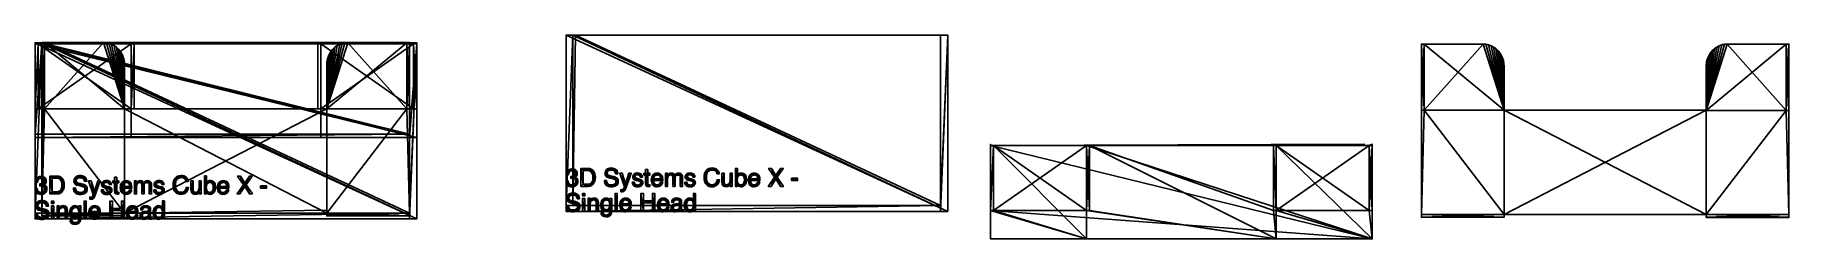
# Model space of a CAD drawing. Extents: x -4 to 921, y -14 to 94.
import ezdxf

# ---------------------------------------------------------------- set-up
doc = ezdxf.new("R2010")
doc.units = 0
doc.layers.get('0').update_dxf_attribs({"color": 13, "linetype": 'CONTINUOUS'})

# ---------------------------------------------------------------- blocks, each defined once
blk = doc.blocks.new('GROUP_3')
for p, q in [((0, 55, 1.72), (0, 0, 1.72)), ((0, 55, 1.72), (109.99, 55, 1.72)), ((0, 55), (0, 55, 1.72)), ((0, 0), (0, 55)), ((0, 55), (109.99, 55)), ((109.99, 55, 1.72), (109.99, 0, 1.72)), ((109.99, 0), (109.99, 55)), ((109.99, 55), (109.99, 55, 1.72)), ((0, 0, 1.72), (109.99, 0, 1.72)), ((0, 0, 1.72), (0, 0)), ((0, 0), (109.99, 0)), ((109.99, 0, 1.72), (109.99, 0))]:
    blk.add_line(p, q)
mesh = blk.add_polyface()
corners = [(109.99, 0, 1.72), (0, 55, 1.72), (0, 0, 1.72), (109.99, 55, 1.72)]
mesh.append_faces([[corners[k] for k in face] for face in [(0, 1, 2), (1, 0, 3)]], dxfattribs={"vtx0": -1})
mesh = blk.add_polyface()
corners = [(0, 55, 1.72), (0, 0), (0, 0, 1.72), (0, 55)]
mesh.append_faces([[corners[k] for k in face] for face in [(0, 1, 2), (1, 0, 3)]], dxfattribs={"vtx0": -1})
mesh = blk.add_polyface()
corners = [(109.99, 55), (0, 0), (0, 55), (109.99, 0)]
mesh.append_faces([[corners[k] for k in face] for face in [(0, 1, 2), (1, 0, 3)]], dxfattribs={"vtx0": -1})
mesh = blk.add_polyface()
corners = [(0, 55), (109.99, 55, 1.72), (109.99, 55), (0, 55, 1.72)]
mesh.append_faces([[corners[k] for k in face] for face in [(0, 1, 2), (1, 0, 3)]], dxfattribs={"vtx0": -1})
mesh = blk.add_polyface()
corners = [(109.99, 55), (109.99, 0, 1.72), (109.99, 0), (109.99, 55, 1.72)]
mesh.append_faces([[corners[k] for k in face] for face in [(0, 1, 2), (1, 0, 3)]], dxfattribs={"vtx0": -1})
mesh = blk.add_polyface()
corners = [(109.99, 0, 1.72), (0, 0), (109.99, 0), (0, 0, 1.72)]
mesh.append_faces([[corners[k] for k in face] for face in [(0, 1, 2), (1, 0, 3)]], dxfattribs={"vtx0": -1})
blk = doc.blocks.new('GROUP_2')
for p, q in [((33.19, 35), (0, 35)), ((0, 35), (0, 0)), ((0, 35), (0, 35, 1.5)), ((33.19, 35, 1.5), (0, 35, 1.5)), ((0, 35, 1.5), (0, 0, 1.5)), ((33.19, 35), (33.19, 35, 1.5)), ((34.73, 34.9), (34.73, 34.9, 1.5)), ((36.25, 34.6), (36.25, 34.6, 1.5)), ((37.71, 34.1), (37.71, 34.1, 1.5)), ((39.09, 33.42), (39.09, 33.42, 1.5)), ((40.38, 32.56), (40.38, 32.56, 1.5)), ((41.54, 31.54), (41.54, 31.54, 1.5)), ((42.56, 30.38), (42.56, 30.38, 1.5)), ((43.42, 29.09), (43.42, 29.09, 1.5)), ((44.1, 27.71), (44.1, 27.71, 1.5)), ((44.6, 26.25), (44.6, 26.25, 1.5)), ((44.9, 24.73), (44.9, 24.73, 1.5)), ((45, 0), (45, 23.19)), ((45, 0, 1.5), (45, 23.19, 1.5)), ((45, 23.19), (45, 23.19, 1.5)), ((45, 0), (0, 0)), ((0, 0), (0, 0, 1.5)), ((45, 0, 1.5), (0, 0, 1.5)), ((45, 0), (45, 0, 1.5))]:
    blk.add_line(p, q)
at = {"extrusion": (0, 0, -1)}
for centre in [(-33.19, 23.19), (-33.19, 23.19, -1.5)]:
    blk.add_arc(centre, 11.81, 90, 180, dxfattribs=at)
mesh = blk.add_polyface()
corners = [(33.19, 35), (0, 0), (0, 35), (45, 0), (34.73, 34.9), (36.25, 34.6), (37.71, 34.1), (39.09, 33.42), (40.38, 32.56), (41.54, 31.54), (42.56, 30.38), (43.42, 29.09), (44.1, 27.71), (44.6, 26.25), (44.9, 24.73), (45, 23.19)]
mesh.append_faces([[corners[k] for k in face] for face in [(0, 1, 2), (3, 14, 15)]], dxfattribs={"vtx0": -1})
mesh.append_faces([[corners[k] for k in face] for face in [(1, 0, 3)]], dxfattribs={"vtx0": -1, "vtx1": -1})
mesh.append_faces([[corners[k] for k in face] for face in [(3, 0, 4), (3, 4, 5), (3, 5, 6), (3, 6, 7), (3, 7, 8), (3, 8, 9), (3, 9, 10), (3, 10, 11), (3, 11, 12), (3, 12, 13), (3, 13, 14)]], dxfattribs={"vtx0": -1, "vtx2": -1})
mesh = blk.add_polyface()
corners = [(45, 0, 1.5), (0, 35, 1.5), (0, 0, 1.5), (33.19, 35, 1.5), (34.73, 34.9, 1.5), (36.25, 34.6, 1.5), (37.71, 34.1, 1.5), (39.09, 33.42, 1.5), (40.38, 32.56, 1.5), (41.54, 31.54, 1.5), (42.56, 30.38, 1.5), (43.42, 29.09, 1.5), (44.1, 27.71, 1.5), (44.6, 26.25, 1.5), (44.9, 24.73, 1.5), (45, 23.19, 1.5)]
mesh.append_faces([[corners[k] for k in face] for face in [(0, 1, 2), (14, 0, 15)]], dxfattribs={"vtx0": -1})
mesh.append_faces([[corners[k] for k in face] for face in [(1, 0, 3), (3, 0, 4), (4, 0, 5), (5, 0, 6), (6, 0, 7), (7, 0, 8), (8, 0, 9), (9, 0, 10), (10, 0, 11), (11, 0, 12), (12, 0, 13), (13, 0, 14)]], dxfattribs={"vtx0": -1, "vtx1": -1})
mesh = blk.add_polyface()
corners = [(0, 35, 1.5), (33.19, 35), (0, 35), (33.19, 35, 1.5)]
mesh.append_faces([[corners[k] for k in face] for face in [(0, 1, 2), (1, 0, 3)]], dxfattribs={"vtx0": -1})
mesh = blk.add_polyface()
corners = [(33.19, 35, 1.5), (34.73, 34.9), (33.19, 35), (34.73, 34.9, 1.5)]
mesh.append_faces([[corners[k] for k in face] for face in [(0, 1, 2), (1, 0, 3)]], dxfattribs={"vtx0": -1})
mesh = blk.add_polyface()
corners = [(34.73, 34.9, 1.5), (36.25, 34.6), (34.73, 34.9), (36.25, 34.6, 1.5)]
mesh.append_faces([[corners[k] for k in face] for face in [(0, 1, 2), (1, 0, 3)]], dxfattribs={"vtx0": -1})
mesh = blk.add_polyface()
corners = [(36.25, 34.6, 1.5), (37.71, 34.1), (36.25, 34.6), (37.71, 34.1, 1.5)]
mesh.append_faces([[corners[k] for k in face] for face in [(0, 1, 2), (1, 0, 3)]], dxfattribs={"vtx0": -1})
mesh = blk.add_polyface()
corners = [(37.71, 34.1, 1.5), (39.09, 33.42), (37.71, 34.1), (39.09, 33.42, 1.5)]
mesh.append_faces([[corners[k] for k in face] for face in [(0, 1, 2), (1, 0, 3)]], dxfattribs={"vtx0": -1})
mesh = blk.add_polyface()
corners = [(39.09, 33.42, 1.5), (40.38, 32.56), (39.09, 33.42), (40.38, 32.56, 1.5)]
mesh.append_faces([[corners[k] for k in face] for face in [(0, 1, 2), (1, 0, 3)]], dxfattribs={"vtx0": -1})
mesh = blk.add_polyface()
corners = [(40.38, 32.56, 1.5), (41.54, 31.54), (40.38, 32.56), (41.54, 31.54, 1.5)]
mesh.append_faces([[corners[k] for k in face] for face in [(0, 1, 2), (1, 0, 3)]], dxfattribs={"vtx0": -1})
mesh = blk.add_polyface()
corners = [(41.54, 31.54), (42.56, 30.38, 1.5), (42.56, 30.38), (41.54, 31.54, 1.5)]
mesh.append_faces([[corners[k] for k in face] for face in [(0, 1, 2), (1, 0, 3)]], dxfattribs={"vtx0": -1})
mesh = blk.add_polyface()
corners = [(42.56, 30.38), (43.42, 29.09, 1.5), (43.42, 29.09), (42.56, 30.38, 1.5)]
mesh.append_faces([[corners[k] for k in face] for face in [(0, 1, 2), (1, 0, 3)]], dxfattribs={"vtx0": -1})
mesh = blk.add_polyface()
corners = [(43.42, 29.09), (44.1, 27.71, 1.5), (44.1, 27.71), (43.42, 29.09, 1.5)]
mesh.append_faces([[corners[k] for k in face] for face in [(0, 1, 2), (1, 0, 3)]], dxfattribs={"vtx0": -1})
mesh = blk.add_polyface()
corners = [(44.1, 27.71), (44.6, 26.25, 1.5), (44.6, 26.25), (44.1, 27.71, 1.5)]
mesh.append_faces([[corners[k] for k in face] for face in [(0, 1, 2), (1, 0, 3)]], dxfattribs={"vtx0": -1})
mesh = blk.add_polyface()
corners = [(44.6, 26.25), (44.9, 24.73, 1.5), (44.9, 24.73), (44.6, 26.25, 1.5)]
mesh.append_faces([[corners[k] for k in face] for face in [(0, 1, 2), (1, 0, 3)]], dxfattribs={"vtx0": -1})
mesh = blk.add_polyface()
corners = [(44.9, 24.73), (45, 23.19, 1.5), (45, 23.19), (44.9, 24.73, 1.5)]
mesh.append_faces([[corners[k] for k in face] for face in [(0, 1, 2), (1, 0, 3)]], dxfattribs={"vtx0": -1})
mesh = blk.add_polyface()
corners = [(45, 23.19), (45, 0, 1.5), (45, 0), (45, 23.19, 1.5)]
mesh.append_faces([[corners[k] for k in face] for face in [(0, 1, 2), (1, 0, 3)]], dxfattribs={"vtx0": -1})
mesh = blk.add_polyface()
corners = [(45, 0, 1.5), (0, 0), (45, 0), (0, 0, 1.5)]
mesh.append_faces([[corners[k] for k in face] for face in [(0, 1, 2), (1, 0, 3)]], dxfattribs={"vtx0": -1})
blk = doc.blocks.new('GROUP_1')
for p, q in [((0, 91.5, 75.00909), (1.5, 91.5, 75.00909)), ((0, 91.5, 75.00909), (0, 1.5, 75.00909)), ((0, 91.5, 0.00909), (0, 91.5, 75.00909)), ((0, 91.5, 0.00909), (1.5, 91.5, 0.00909)), ((0, 91.5, 0.00909), (0, 56.5, 0.00909)), ((1.5, 91.5, 0.00909), (1.5, 56.5, 0.00909)), ((1.5, 91.5, 0.00909), (1.5, 91.5, 75.00909)), ((1.5, 91.5, 75.00909), (1.5, 56.5, 75.00909)), ((1.5, 56.5, 0.00909), (0, 56.5, 0.00909)), ((0, 56.5, 0.00909), (0, 1.5, 0.00909)), ((1.5, 56.5, 0.00909), (1.5, 56.5, 75.00909)), ((45, 56.5, 75.00909), (1.5, 56.5, 75.00909)), ((45, 56.5, 0.00909), (1.5, 56.5, 0.00909)), ((45, 1.5, 75.00909), (45, 56.5, 75.00909)), ((45, 1.5, 0.00909), (45, 56.5, 0.00909)), ((45, 56.5, 75.00909), (45, 56.5, 0.00909)), ((0, 1.5, 50.684109), (0, 1.5, 51.787205)), ((45, 1.5, 50.684109), (0, 1.5, 50.684109)), ((45, 1.5, 51.787205), (0, 1.5, 51.787205)), ((0, 1.5, 62.812511), (0, 0, 65.49585)), ((0, 1.5, 62.812511), (45, 1.5, 62.812511)), ((0, 1.5, 65.49585), (0, 1.5, 75.00909)), ((45, 1.5, 65.49585), (0, 1.5, 65.49585)), ((0, 1.5, 75.00909), (45, 1.5, 75.00909)), ((0, 1.5, 65.49585), (0, 0, 65.49585)), ((45, 1.5, 35.777028), (0, 1.5, 35.777028)), ((0, 1.5, 35.777028), (0, 0, 35.777028)), ((0, 1.5, 65.49585), (0, 1.5, 62.812511)), ((0, 1.5, 48.00077), (0, 0, 50.684109)), ((0, 1.5, 48.00077), (45, 1.5, 48.00077)), ((0, 1.5, 33.093689), (0, 1.5, 35.777028)), ((0, 1.5, 33.093689), (0, 0, 35.777028)), ((0, 1.5, 50.684109), (0, 0, 50.684109)), ((45, 1.5, 36.975464), (0, 1.5, 36.975464)), ((0, 1.5, 48.00077), (0, 1.5, 50.684109)), ((0, 1.5, 0.00909), (45, 1.5, 0.00909)), ((0, 1.5, 0.00909), (0, 1.5, 4.206627)), ((0, 1.5, 35.777028), (0, 1.5, 36.975464)), ((0, 1.5, 51.787205), (0, 0.103554, 51.787205)), ((0, 1.5, 62.812511), (0, 0.103554, 62.812511)), ((0, 1.5, 33.093689), (45, 1.5, 33.093689)), ((45, 1.5, 22.068383), (0, 1.5, 22.068383)), ((0, 1.5, 18.061726), (0, 1.5, 20.745065)), ((0, 1.5, 20.745065), (0, 0, 20.745065)), ((0, 1.5, 4.206627), (0, 0.103554, 4.206627)), ((0, 1.5, 18.061726), (0, 0.103554, 18.061726)), ((0, 1.5, 36.975464), (0, 0.103554, 36.975464)), ((0, 1.5, 18.061726), (0, 0, 20.745065)), ((0, 1.5, 20.745065), (0, 1.5, 22.068383)), ((0, 1.5, 18.061726), (45, 1.5, 18.061726)), ((0, 1.5, 33.093689), (0, 0.103554, 33.093689)), ((0, 1.5, 22.068383), (0, 0.103554, 22.068383)), ((0, 1.5, 48.00077), (0, 0.103554, 48.00077)), ((45, 1.5, 20.745065), (0, 1.5, 20.745065)), ((45, 1.5, 4.206627), (0, 1.5, 4.206627)), ((45, 0.103554, 51.787205), (0, 0.103554, 51.787205)), ((0, 0.103554, 51.787205), (0, 0.103554, 62.812511)), ((0, 0.103554, 62.812511), (45, 0.103554, 62.812511)), ((0, 0.103554, 4.206627), (0, 0.103554, 18.061726)), ((0, 0.103554, 18.061726), (45, 0.103554, 18.061726)), ((0, 0.103554, 36.975464), (0, 0.103554, 48.00077)), ((0, 0.103554, 48.00077), (45, 0.103554, 48.00077)), ((45, 0.103554, 36.975464), (0, 0.103554, 36.975464)), ((0, 0.103554, 33.093689), (45, 0.103554, 33.093689)), ((45, 0.103554, 22.068383), (0, 0.103554, 22.068383)), ((45, 0.103554, 4.206627), (0, 0.103554, 4.206627)), ((0, 0.103554, 22.068383), (0, 0.103554, 33.093689)), ((45, 0, 65.49585), (0, 0, 65.49585)), ((45, 0, 35.777028), (0, 0, 35.777028)), ((45, 0, 50.684109), (0, 0, 50.684109)), ((45, 0, 20.745065), (0, 0, 20.745065)), ((45, 1.5, 51.787205), (45, 1.5, 50.684109)), ((45, 1.5, 62.812511), (45, 0, 65.49585)), ((45, 1.5, 65.49585), (45, 1.5, 75.00909)), ((45, 1.5, 65.49585), (45, 0, 65.49585)), ((45, 1.5, 35.777028), (45, 0, 35.777028)), ((45, 1.5, 65.49585), (45, 1.5, 62.812511)), ((45, 1.5, 48.00077), (45, 0, 50.684109)), ((45, 1.5, 50.684109), (45, 0, 50.684109)), ((45, 1.5, 0.00909), (45, 1.5, 4.206627)), ((45, 1.5, 52.001086), (45, 1.5, 51.787205)), ((45, 1.5, 51.787205), (45, 0.103554, 51.787205)), ((45, 1.5, 4.206627), (45, 1.5, 18.061726)), ((45, 1.5, 35.777028), (45, 1.5, 36.975464)), ((45, 1.5, 33.093689), (45, 1.5, 35.777028)), ((45, 1.5, 48.00077), (45, 1.5, 36.975464)), ((45, 1.5, 62.812511), (45, 0.103554, 62.812511)), ((45, 1.5, 50.684109), (45, 1.5, 48.00077)), ((45, 1.5, 33.093689), (45, 0, 35.777028)), ((45, 1.5, 18.061726), (45, 1.5, 20.745065)), ((45, 1.5, 48.00077), (45, 0.103554, 48.00077)), ((45, 1.5, 22.068383), (45, 0.103554, 22.068383)), ((45, 1.5, 18.061726), (45, 0, 20.745065)), ((45, 1.5, 18.061726), (45, 0.103554, 18.061726)), ((45, 1.5, 36.975464), (45, 0.103554, 36.975464)), ((45, 1.5, 4.206627), (45, 0.103554, 4.206627)), ((45, 1.5, 33.093689), (45, 0.103554, 33.093689)), ((45, 1.5, 20.745065), (45, 0, 20.745065)), ((45, 1.5, 62.812511), (45, 1.5, 52.001086)), ((45, 1.5, 22.068383), (45, 1.5, 33.093689)), ((45, 1.5, 20.745065), (45, 1.5, 22.068383)), ((45, 0.103554, 51.787205), (45, 0.103554, 62.812511)), ((45, 0.103554, 22.068383), (45, 0.103554, 33.093689)), ((45, 0.103554, 36.975464), (45, 0.103554, 48.00077)), ((45, 0.103554, 4.206627), (45, 0.103554, 18.061726))]:
    blk.add_line(p, q)
at = {"xscale": 0.9666666666666667}
for p in [(1.5, 56.5, 25.479149), (1.5, 56.5), (1.5, 56.5, 51.861522)]:
    blk.add_blockref('GROUP_2', p, dxfattribs=at)
mesh = blk.add_polyface()
corners = [(0, 1.5, 75.00909), (1.5, 56.5, 75.00909), (0, 91.5, 75.00909), (45, 1.5, 75.00909), (45, 56.5, 75.00909), (1.5, 91.5, 75.00909)]
mesh.append_faces([[corners[k] for k in face] for face in [(1, 3, 4)]], dxfattribs={"vtx0": -1})
mesh.append_faces([[corners[k] for k in face] for face in [(0, 1, 2)]], dxfattribs={"vtx0": -1, "vtx1": -1})
mesh.append_faces([[corners[k] for k in face] for face in [(1, 0, 3)]], dxfattribs={"vtx0": -1, "vtx2": -1})
mesh.append_faces([[corners[k] for k in face] for face in [(5, 2, 1)]], dxfattribs={"vtx1": -1})
mesh = blk.add_polyface()
corners = [(0, 91.5, 75.00909), (1.5, 91.5, 0.00909), (0, 91.5, 0.00909), (1.5, 91.5, 75.00909)]
mesh.append_faces([[corners[k] for k in face] for face in [(0, 1, 2), (1, 0, 3)]], dxfattribs={"vtx0": -1})
mesh = blk.add_polyface()
corners = [(1.5, 91.5, 0.00909), (0, 56.5, 0.00909), (0, 91.5, 0.00909), (1.5, 56.5, 0.00909)]
mesh.append_faces([[corners[k] for k in face] for face in [(0, 1, 2), (1, 0, 3)]], dxfattribs={"vtx0": -1})
mesh = blk.add_polyface()
corners = [(0, 91.5, 75.00909), (0, 1.5, 65.49585), (0, 1.5, 75.00909), (0, 1.5, 62.812511), (0, 1.5, 35.777028), (0, 1.5, 33.093689), (0, 1.5, 22.068383), (0, 1.5, 0.00909), (0, 56.5, 0.00909), (0, 91.5, 0.00909), (0, 1.5, 18.061726), (0, 1.5, 20.745065), (0, 1.5, 4.206627), (0, 0.103554, 22.068383), (0, 0.103554, 33.093689), (0, 0.103554, 62.812511), (0, 1.5, 51.787205), (0, 0.103554, 51.787205), (0, 1.5, 50.684109), (0, 1.5, 48.00077), (0, 1.5, 36.975464), (0, 0.103554, 4.206627), (0, 0.103554, 18.061726), (0, 0.103554, 36.975464), (0, 0.103554, 48.00077)]
mesh.append_faces([[corners[k] for k in face] for face in [(0, 1, 2), (8, 0, 9), (6, 10, 11), (5, 13, 14), (15, 16, 17), (10, 21, 22), (19, 23, 24)]], dxfattribs={"vtx0": -1})
mesh.append_faces([[corners[k] for k in face] for face in [(1, 0, 3), (4, 0, 5), (7, 0, 8), (12, 6, 7), (13, 5, 6), (16, 3, 18), (18, 3, 19), (20, 3, 4), (21, 10, 12), (23, 19, 20)]], dxfattribs={"vtx0": -1, "vtx1": -1})
mesh.append_faces([[corners[k] for k in face] for face in [(3, 0, 4), (5, 0, 6), (6, 0, 7), (10, 6, 12), (19, 3, 20)]], dxfattribs={"vtx0": -1, "vtx1": -1, "vtx2": -1})
mesh.append_faces([[corners[k] for k in face] for face in [(16, 15, 3)]], dxfattribs={"vtx0": -1, "vtx2": -1})
mesh = blk.add_polyface()
corners = [(1.5, 91.5, 0.00909), (1.5, 56.5, 75.00909), (1.5, 56.5, 0.00909), (1.5, 91.5, 75.00909)]
mesh.append_faces([[corners[k] for k in face] for face in [(0, 1, 2), (1, 0, 3)]], dxfattribs={"vtx0": -1})
mesh = blk.add_polyface()
corners = [(1.5, 56.5, 0.00909), (0, 1.5, 0.00909), (0, 56.5, 0.00909), (45, 1.5, 0.00909), (45, 56.5, 0.00909)]
mesh.append_faces([[corners[k] for k in face] for face in [(0, 1, 2), (3, 0, 4)]], dxfattribs={"vtx0": -1})
mesh.append_faces([[corners[k] for k in face] for face in [(1, 0, 3)]], dxfattribs={"vtx0": -1, "vtx1": -1})
mesh = blk.add_polyface()
corners = [(1.5, 56.5, 75.00909), (45, 56.5, 0.00909), (1.5, 56.5, 0.00909), (45, 56.5, 75.00909)]
mesh.append_faces([[corners[k] for k in face] for face in [(0, 1, 2), (1, 0, 3)]], dxfattribs={"vtx0": -1})
mesh = blk.add_polyface()
corners = [(45, 1.5, 35.777028), (45, 1.5, 48.00077), (45, 1.5, 36.975464), (45, 1.5, 50.684109), (45, 1.5, 0.00909), (45, 1.5, 18.061726), (45, 1.5, 4.206627), (45, 1.5, 20.745065), (45, 1.5, 22.068383), (45, 56.5, 0.00909), (45, 1.5, 33.093689), (45, 1.5, 52.001086), (45, 1.5, 62.812511), (45, 1.5, 65.49585), (45, 1.5, 75.00909), (45, 56.5, 75.00909), (45, 1.5, 51.787205)]
mesh.append_faces([[corners[k] for k in face] for face in [(0, 1, 2), (4, 5, 6), (14, 9, 15), (3, 11, 16)]], dxfattribs={"vtx0": -1})
mesh.append_faces([[corners[k] for k in face] for face in [(1, 0, 3), (5, 4, 7), (7, 4, 8), (8, 9, 10), (10, 9, 0), (11, 9, 12), (12, 9, 13), (13, 9, 14)]], dxfattribs={"vtx0": -1, "vtx1": -1})
mesh.append_faces([[corners[k] for k in face] for face in [(0, 9, 11), (11, 3, 0)]], dxfattribs={"vtx0": -1, "vtx1": -1, "vtx2": -1})
mesh.append_faces([[corners[k] for k in face] for face in [(8, 4, 9)]], dxfattribs={"vtx0": -1, "vtx2": -1})
mesh = blk.add_polyface()
corners = [(45, 1.5, 51.787205), (0, 1.5, 50.684109), (45, 1.5, 50.684109), (0, 1.5, 51.787205)]
mesh.append_faces([[corners[k] for k in face] for face in [(0, 1, 2), (1, 0, 3)]], dxfattribs={"vtx0": -1})
at = {"color": 253}
mesh = blk.add_polyface(dxfattribs=at)
corners = [(45, 0, 65.49585), (0, 1.5, 62.812511), (45, 1.5, 62.812511), (0, 0, 65.49585)]
mesh.append_faces([[corners[k] for k in face] for face in [(0, 1, 2), (1, 0, 3)]], dxfattribs={"vtx0": -1, "color": 253})
mesh = blk.add_polyface()
corners = [(45, 1.5, 75.00909), (0, 1.5, 65.49585), (45, 1.5, 65.49585), (0, 1.5, 75.00909)]
mesh.append_faces([[corners[k] for k in face] for face in [(0, 1, 2), (1, 0, 3)]], dxfattribs={"vtx0": -1})
mesh = blk.add_polyface()
corners = [(45, 0, 65.49585), (0, 1.5, 65.49585), (0, 0, 65.49585), (45, 1.5, 65.49585)]
mesh.append_faces([[corners[k] for k in face] for face in [(0, 1, 2), (1, 0, 3)]], dxfattribs={"vtx0": -1})
mesh = blk.add_polyface()
corners = [(45, 0, 35.777028), (0, 1.5, 35.777028), (0, 0, 35.777028), (45, 1.5, 35.777028)]
mesh.append_faces([[corners[k] for k in face] for face in [(0, 1, 2), (1, 0, 3)]], dxfattribs={"vtx0": -1})
mesh = blk.add_polyface()
corners = [(45, 1.5, 65.49585), (0, 1.5, 62.812511), (45, 1.5, 62.812511), (0, 1.5, 65.49585)]
mesh.append_faces([[corners[k] for k in face] for face in [(0, 1, 2), (1, 0, 3)]], dxfattribs={"vtx0": -1})
mesh = blk.add_polyface(dxfattribs=at)
corners = [(45, 0, 50.684109), (0, 1.5, 48.00077), (45, 1.5, 48.00077), (0, 0, 50.684109)]
mesh.append_faces([[corners[k] for k in face] for face in [(0, 1, 2), (1, 0, 3)]], dxfattribs={"vtx0": -1, "color": 253})
mesh = blk.add_polyface(dxfattribs=at)
corners = [(0, 1.5, 33.093689), (0, 0, 35.777028), (0, 1.5, 35.777028)]
mesh.append_faces([[corners[k] for k in face] for face in [(0, 1, 2)]], dxfattribs={"color": 253})
mesh = blk.add_polyface()
corners = [(45, 0, 50.684109), (0, 1.5, 50.684109), (0, 0, 50.684109), (45, 1.5, 50.684109)]
mesh.append_faces([[corners[k] for k in face] for face in [(0, 1, 2), (1, 0, 3)]], dxfattribs={"vtx0": -1})
mesh = blk.add_polyface()
corners = [(45, 1.5, 20.745065), (0, 1.5, 18.061726), (45, 1.5, 18.061726), (0, 1.5, 20.745065)]
mesh.append_faces([[corners[k] for k in face] for face in [(0, 1, 2), (1, 0, 3)]], dxfattribs={"vtx0": -1})
mesh = blk.add_polyface(dxfattribs=at)
corners = [(45, 0, 20.745065), (0, 1.5, 18.061726), (45, 1.5, 18.061726), (0, 0, 20.745065)]
mesh.append_faces([[corners[k] for k in face] for face in [(0, 1, 2), (1, 0, 3)]], dxfattribs={"vtx0": -1, "color": 253})
mesh = blk.add_polyface()
corners = [(45, 0, 20.745065), (0, 1.5, 20.745065), (0, 0, 20.745065), (45, 1.5, 20.745065)]
mesh.append_faces([[corners[k] for k in face] for face in [(0, 1, 2), (1, 0, 3)]], dxfattribs={"vtx0": -1})
mesh = blk.add_polyface()
corners = [(45, 1.5, 36.975464), (0, 1.5, 35.777028), (45, 1.5, 35.777028), (0, 1.5, 36.975464)]
mesh.append_faces([[corners[k] for k in face] for face in [(0, 1, 2), (1, 0, 3)]], dxfattribs={"vtx0": -1})
mesh = blk.add_polyface()
corners = [(45, 1.5, 35.777028), (0, 1.5, 33.093689), (45, 1.5, 33.093689), (0, 1.5, 35.777028)]
mesh.append_faces([[corners[k] for k in face] for face in [(0, 1, 2), (1, 0, 3)]], dxfattribs={"vtx0": -1})
mesh = blk.add_polyface()
corners = [(45, 1.5, 4.206627), (0, 1.5, 0.00909), (45, 1.5, 0.00909), (0, 1.5, 4.206627)]
mesh.append_faces([[corners[k] for k in face] for face in [(0, 1, 2), (1, 0, 3)]], dxfattribs={"vtx0": -1})
mesh = blk.add_polyface(dxfattribs=at)
corners = [(0, 1.5, 18.061726), (0, 0, 20.745065), (0, 1.5, 20.745065)]
mesh.append_faces([[corners[k] for k in face] for face in [(0, 1, 2)]], dxfattribs={"color": 253})
mesh = blk.add_polyface()
corners = [(45, 1.5, 36.975464), (0, 0.103554, 36.975464), (0, 1.5, 36.975464), (45, 0.103554, 36.975464)]
mesh.append_faces([[corners[k] for k in face] for face in [(0, 1, 2), (1, 0, 3)]], dxfattribs={"vtx0": -1})
mesh = blk.add_polyface()
corners = [(45, 0.103554, 18.061726), (0, 1.5, 18.061726), (0, 0.103554, 18.061726), (45, 1.5, 18.061726)]
mesh.append_faces([[corners[k] for k in face] for face in [(0, 1, 2), (1, 0, 3)]], dxfattribs={"vtx0": -1})
mesh = blk.add_polyface()
corners = [(45, 0.103554, 33.093689), (0, 1.5, 33.093689), (0, 0.103554, 33.093689), (45, 1.5, 33.093689)]
mesh.append_faces([[corners[k] for k in face] for face in [(0, 1, 2), (1, 0, 3)]], dxfattribs={"vtx0": -1})
mesh = blk.add_polyface()
corners = [(45, 1.5, 22.068383), (0, 1.5, 20.745065), (45, 1.5, 20.745065), (0, 1.5, 22.068383)]
mesh.append_faces([[corners[k] for k in face] for face in [(0, 1, 2), (1, 0, 3)]], dxfattribs={"vtx0": -1})
mesh = blk.add_polyface()
corners = [(45, 0.103554, 62.812511), (0, 1.5, 62.812511), (0, 0.103554, 62.812511), (45, 1.5, 62.812511)]
mesh.append_faces([[corners[k] for k in face] for face in [(0, 1, 2), (1, 0, 3)]], dxfattribs={"vtx0": -1})
mesh = blk.add_polyface()
corners = [(45, 1.5, 22.068383), (0, 0.103554, 22.068383), (0, 1.5, 22.068383), (45, 0.103554, 22.068383)]
mesh.append_faces([[corners[k] for k in face] for face in [(0, 1, 2), (1, 0, 3)]], dxfattribs={"vtx0": -1})
mesh = blk.add_polyface()
corners = [(45, 0.103554, 48.00077), (0, 1.5, 48.00077), (0, 0.103554, 48.00077), (45, 1.5, 48.00077)]
mesh.append_faces([[corners[k] for k in face] for face in [(0, 1, 2), (1, 0, 3)]], dxfattribs={"vtx0": -1})
mesh = blk.add_polyface()
corners = [(45, 1.5, 4.206627), (0, 0.103554, 4.206627), (0, 1.5, 4.206627), (45, 0.103554, 4.206627)]
mesh.append_faces([[corners[k] for k in face] for face in [(0, 1, 2), (1, 0, 3)]], dxfattribs={"vtx0": -1})
mesh = blk.add_polyface()
corners = [(45, 1.5, 51.787205), (0, 0.103554, 51.787205), (0, 1.5, 51.787205), (45, 0.103554, 51.787205)]
mesh.append_faces([[corners[k] for k in face] for face in [(0, 1, 2), (1, 0, 3)]], dxfattribs={"vtx0": -1})
mesh = blk.add_polyface(dxfattribs=at)
corners = [(0, 1.5, 62.812511), (0, 0, 65.49585), (0, 1.5, 65.49585)]
mesh.append_faces([[corners[k] for k in face] for face in [(0, 1, 2)]], dxfattribs={"color": 253})
mesh = blk.add_polyface(dxfattribs=at)
corners = [(0, 1.5, 48.00077), (0, 0, 50.684109), (0, 1.5, 50.684109)]
mesh.append_faces([[corners[k] for k in face] for face in [(0, 1, 2)]], dxfattribs={"color": 253})
mesh = blk.add_polyface()
corners = [(45, 1.5, 50.684109), (0, 1.5, 48.00077), (45, 1.5, 48.00077), (0, 1.5, 50.684109)]
mesh.append_faces([[corners[k] for k in face] for face in [(0, 1, 2), (1, 0, 3)]], dxfattribs={"vtx0": -1})
mesh = blk.add_polyface(dxfattribs=at)
corners = [(45, 0, 35.777028), (0, 1.5, 33.093689), (45, 1.5, 33.093689), (0, 0, 35.777028)]
mesh.append_faces([[corners[k] for k in face] for face in [(0, 1, 2), (1, 0, 3)]], dxfattribs={"vtx0": -1, "color": 253})
mesh = blk.add_polyface()
corners = [(45, 0.103554, 18.061726), (0, 0.103554, 4.206627), (45, 0.103554, 4.206627), (0, 0.103554, 18.061726)]
mesh.append_faces([[corners[k] for k in face] for face in [(0, 1, 2), (1, 0, 3)]], dxfattribs={"vtx0": -1})
mesh = blk.add_polyface()
corners = [(45, 0.103554, 33.093689), (0, 0.103554, 22.068383), (45, 0.103554, 22.068383), (0, 0.103554, 33.093689)]
mesh.append_faces([[corners[k] for k in face] for face in [(0, 1, 2), (1, 0, 3)]], dxfattribs={"vtx0": -1})
mesh = blk.add_polyface()
corners = [(45, 0.103554, 48.00077), (0, 0.103554, 36.975464), (45, 0.103554, 36.975464), (0, 0.103554, 48.00077)]
mesh.append_faces([[corners[k] for k in face] for face in [(0, 1, 2), (1, 0, 3)]], dxfattribs={"vtx0": -1})
mesh = blk.add_polyface()
corners = [(45, 0.103554, 62.812511), (0, 0.103554, 51.787205), (45, 0.103554, 51.787205), (0, 0.103554, 62.812511)]
mesh.append_faces([[corners[k] for k in face] for face in [(0, 1, 2), (1, 0, 3)]], dxfattribs={"vtx0": -1})
mesh = blk.add_polyface(dxfattribs=at)
corners = [(45, 1.5, 65.49585), (45, 0, 65.49585), (45, 1.5, 62.812511)]
mesh.append_faces([[corners[k] for k in face] for face in [(0, 1, 2)]], dxfattribs={"color": 253})
mesh = blk.add_polyface(dxfattribs=at)
corners = [(45, 1.5, 35.777028), (45, 0, 35.777028), (45, 1.5, 33.093689)]
mesh.append_faces([[corners[k] for k in face] for face in [(0, 1, 2)]], dxfattribs={"color": 253})
mesh = blk.add_polyface(dxfattribs=at)
corners = [(45, 1.5, 20.745065), (45, 0, 20.745065), (45, 1.5, 18.061726)]
mesh.append_faces([[corners[k] for k in face] for face in [(0, 1, 2)]], dxfattribs={"color": 253})
mesh = blk.add_polyface()
corners = [(45, 1.5, 36.975464), (45, 0.103554, 48.00077), (45, 0.103554, 36.975464), (45, 1.5, 48.00077)]
mesh.append_faces([[corners[k] for k in face] for face in [(0, 1, 2), (1, 0, 3)]], dxfattribs={"vtx0": -1})
mesh = blk.add_polyface()
corners = [(45, 1.5, 4.206627), (45, 0.103554, 18.061726), (45, 0.103554, 4.206627), (45, 1.5, 18.061726)]
mesh.append_faces([[corners[k] for k in face] for face in [(0, 1, 2), (1, 0, 3)]], dxfattribs={"vtx0": -1})
mesh = blk.add_polyface()
corners = [(45, 1.5, 51.787205), (45, 0.103554, 62.812511), (45, 0.103554, 51.787205), (45, 1.5, 62.812511), (45, 1.5, 52.001086)]
mesh.append_faces([[corners[k] for k in face] for face in [(0, 1, 2), (3, 0, 4)]], dxfattribs={"vtx0": -1})
mesh.append_faces([[corners[k] for k in face] for face in [(1, 0, 3)]], dxfattribs={"vtx0": -1, "vtx1": -1})
mesh = blk.add_polyface()
corners = [(45, 1.5, 22.068383), (45, 0.103554, 33.093689), (45, 0.103554, 22.068383), (45, 1.5, 33.093689)]
mesh.append_faces([[corners[k] for k in face] for face in [(0, 1, 2), (1, 0, 3)]], dxfattribs={"vtx0": -1})
mesh = blk.add_polyface(dxfattribs=at)
corners = [(45, 1.5, 50.684109), (45, 0, 50.684109), (45, 1.5, 48.00077)]
mesh.append_faces([[corners[k] for k in face] for face in [(0, 1, 2)]], dxfattribs={"color": 253})
blk = doc.blocks.new('GROUP_6')
for p, q in [((0, 91.5, 75.00909), (1.5, 91.5, 75.00909)), ((0, 91.5, 75.00909), (0, 1.5, 75.00909)), ((0, 91.5, 0.00909), (0, 91.5, 75.00909)), ((0, 91.5, 0.00909), (1.5, 91.5, 0.00909)), ((0, 91.5, 0.00909), (0, 56.5, 0.00909)), ((1.5, 91.5, 0.00909), (1.5, 56.5, 0.00909)), ((1.5, 91.5, 0.00909), (1.5, 91.5, 75.00909)), ((1.5, 91.5, 75.00909), (1.5, 56.5, 75.00909)), ((1.5, 56.5, 0.00909), (0, 56.5, 0.00909)), ((0, 56.5, 0.00909), (0, 1.5, 0.00909)), ((1.5, 56.5, 0.00909), (1.5, 56.5, 75.00909)), ((45, 56.5, 75.00909), (1.5, 56.5, 75.00909)), ((45, 56.5, 0.00909), (1.5, 56.5, 0.00909)), ((45, 1.5, 75.00909), (45, 56.5, 75.00909)), ((45, 1.5, 0.00909), (45, 56.5, 0.00909)), ((45, 56.5, 75.00909), (45, 56.5, 0.00909)), ((0, 1.5, 50.684109), (0, 1.5, 51.787205)), ((45, 1.5, 50.684109), (0, 1.5, 50.684109)), ((45, 1.5, 51.787205), (0, 1.5, 51.787205)), ((0, 1.5, 62.812511), (0, 0, 65.49585)), ((0, 1.5, 62.812511), (45, 1.5, 62.812511)), ((0, 1.5, 65.49585), (0, 1.5, 75.00909)), ((45, 1.5, 65.49585), (0, 1.5, 65.49585)), ((0, 1.5, 75.00909), (45, 1.5, 75.00909)), ((0, 1.5, 65.49585), (0, 0, 65.49585)), ((45, 1.5, 35.777028), (0, 1.5, 35.777028)), ((0, 1.5, 35.777028), (0, 0, 35.777028)), ((0, 1.5, 65.49585), (0, 1.5, 62.812511)), ((0, 1.5, 48.00077), (0, 0, 50.684109)), ((0, 1.5, 48.00077), (45, 1.5, 48.00077)), ((0, 1.5, 33.093689), (0, 1.5, 35.777028)), ((0, 1.5, 33.093689), (0, 0, 35.777028)), ((0, 1.5, 50.684109), (0, 0, 50.684109)), ((45, 1.5, 36.975464), (0, 1.5, 36.975464)), ((0, 1.5, 48.00077), (0, 1.5, 50.684109)), ((0, 1.5, 0.00909), (45, 1.5, 0.00909)), ((0, 1.5, 0.00909), (0, 1.5, 4.206627)), ((0, 1.5, 35.777028), (0, 1.5, 36.975464)), ((0, 1.5, 51.787205), (0, 0.103554, 51.787205)), ((0, 1.5, 62.812511), (0, 0.103554, 62.812511)), ((0, 1.5, 33.093689), (45, 1.5, 33.093689)), ((45, 1.5, 22.068383), (0, 1.5, 22.068383)), ((0, 1.5, 18.061726), (0, 1.5, 20.745065)), ((0, 1.5, 20.745065), (0, 0, 20.745065)), ((0, 1.5, 4.206627), (0, 0.103554, 4.206627)), ((0, 1.5, 18.061726), (0, 0.103554, 18.061726)), ((0, 1.5, 36.975464), (0, 0.103554, 36.975464)), ((0, 1.5, 18.061726), (0, 0, 20.745065)), ((0, 1.5, 20.745065), (0, 1.5, 22.068383)), ((0, 1.5, 18.061726), (45, 1.5, 18.061726)), ((0, 1.5, 33.093689), (0, 0.103554, 33.093689)), ((0, 1.5, 22.068383), (0, 0.103554, 22.068383)), ((0, 1.5, 48.00077), (0, 0.103554, 48.00077)), ((45, 1.5, 20.745065), (0, 1.5, 20.745065)), ((45, 1.5, 4.206627), (0, 1.5, 4.206627)), ((45, 0.103554, 51.787205), (0, 0.103554, 51.787205)), ((0, 0.103554, 51.787205), (0, 0.103554, 62.812511)), ((0, 0.103554, 62.812511), (45, 0.103554, 62.812511)), ((0, 0.103554, 4.206627), (0, 0.103554, 18.061726)), ((0, 0.103554, 18.061726), (45, 0.103554, 18.061726)), ((0, 0.103554, 36.975464), (0, 0.103554, 48.00077)), ((0, 0.103554, 48.00077), (45, 0.103554, 48.00077)), ((45, 0.103554, 36.975464), (0, 0.103554, 36.975464)), ((0, 0.103554, 33.093689), (45, 0.103554, 33.093689)), ((45, 0.103554, 22.068383), (0, 0.103554, 22.068383)), ((45, 0.103554, 4.206627), (0, 0.103554, 4.206627)), ((0, 0.103554, 22.068383), (0, 0.103554, 33.093689)), ((45, 0, 65.49585), (0, 0, 65.49585)), ((45, 0, 35.777028), (0, 0, 35.777028)), ((45, 0, 50.684109), (0, 0, 50.684109)), ((45, 0, 20.745065), (0, 0, 20.745065)), ((45, 1.5, 51.787205), (45, 1.5, 50.684109)), ((45, 1.5, 62.812511), (45, 0, 65.49585)), ((45, 1.5, 65.49585), (45, 1.5, 75.00909)), ((45, 1.5, 65.49585), (45, 0, 65.49585)), ((45, 1.5, 35.777028), (45, 0, 35.777028)), ((45, 1.5, 65.49585), (45, 1.5, 62.812511)), ((45, 1.5, 48.00077), (45, 0, 50.684109)), ((45, 1.5, 50.684109), (45, 0, 50.684109)), ((45, 1.5, 0.00909), (45, 1.5, 4.206627)), ((45, 1.5, 52.001086), (45, 1.5, 51.787205)), ((45, 1.5, 51.787205), (45, 0.103554, 51.787205)), ((45, 1.5, 4.206627), (45, 1.5, 18.061726)), ((45, 1.5, 35.777028), (45, 1.5, 36.975464)), ((45, 1.5, 33.093689), (45, 1.5, 35.777028)), ((45, 1.5, 48.00077), (45, 1.5, 36.975464)), ((45, 1.5, 62.812511), (45, 0.103554, 62.812511)), ((45, 1.5, 50.684109), (45, 1.5, 48.00077)), ((45, 1.5, 33.093689), (45, 0, 35.777028)), ((45, 1.5, 18.061726), (45, 1.5, 20.745065)), ((45, 1.5, 48.00077), (45, 0.103554, 48.00077)), ((45, 1.5, 22.068383), (45, 0.103554, 22.068383)), ((45, 1.5, 18.061726), (45, 0, 20.745065)), ((45, 1.5, 18.061726), (45, 0.103554, 18.061726)), ((45, 1.5, 36.975464), (45, 0.103554, 36.975464)), ((45, 1.5, 4.206627), (45, 0.103554, 4.206627)), ((45, 1.5, 33.093689), (45, 0.103554, 33.093689)), ((45, 1.5, 20.745065), (45, 0, 20.745065)), ((45, 1.5, 62.812511), (45, 1.5, 52.001086)), ((45, 1.5, 22.068383), (45, 1.5, 33.093689)), ((45, 1.5, 20.745065), (45, 1.5, 22.068383)), ((45, 0.103554, 51.787205), (45, 0.103554, 62.812511)), ((45, 0.103554, 22.068383), (45, 0.103554, 33.093689)), ((45, 0.103554, 36.975464), (45, 0.103554, 48.00077)), ((45, 0.103554, 4.206627), (45, 0.103554, 18.061726))]:
    blk.add_line(p, q)
at = {"xscale": 0.9666666666666667}
for p in [(1.5, 56.5, 25.479149), (1.5, 56.5), (1.5, 56.5, 51.861522)]:
    blk.add_blockref('GROUP_2', p, dxfattribs=at)
mesh = blk.add_polyface()
corners = [(0, 1.5, 75.00909), (1.5, 56.5, 75.00909), (0, 91.5, 75.00909), (45, 1.5, 75.00909), (45, 56.5, 75.00909), (1.5, 91.5, 75.00909)]
mesh.append_faces([[corners[k] for k in face] for face in [(1, 3, 4)]], dxfattribs={"vtx0": -1})
mesh.append_faces([[corners[k] for k in face] for face in [(0, 1, 2)]], dxfattribs={"vtx0": -1, "vtx1": -1})
mesh.append_faces([[corners[k] for k in face] for face in [(1, 0, 3)]], dxfattribs={"vtx0": -1, "vtx2": -1})
mesh.append_faces([[corners[k] for k in face] for face in [(5, 2, 1)]], dxfattribs={"vtx1": -1})
mesh = blk.add_polyface()
corners = [(0, 91.5, 75.00909), (1.5, 91.5, 0.00909), (0, 91.5, 0.00909), (1.5, 91.5, 75.00909)]
mesh.append_faces([[corners[k] for k in face] for face in [(0, 1, 2), (1, 0, 3)]], dxfattribs={"vtx0": -1})
mesh = blk.add_polyface()
corners = [(1.5, 91.5, 0.00909), (0, 56.5, 0.00909), (0, 91.5, 0.00909), (1.5, 56.5, 0.00909)]
mesh.append_faces([[corners[k] for k in face] for face in [(0, 1, 2), (1, 0, 3)]], dxfattribs={"vtx0": -1})
mesh = blk.add_polyface()
corners = [(0, 91.5, 75.00909), (0, 1.5, 65.49585), (0, 1.5, 75.00909), (0, 1.5, 62.812511), (0, 1.5, 35.777028), (0, 1.5, 33.093689), (0, 1.5, 22.068383), (0, 1.5, 0.00909), (0, 56.5, 0.00909), (0, 91.5, 0.00909), (0, 1.5, 18.061726), (0, 1.5, 20.745065), (0, 1.5, 4.206627), (0, 0.103554, 22.068383), (0, 0.103554, 33.093689), (0, 0.103554, 62.812511), (0, 1.5, 51.787205), (0, 0.103554, 51.787205), (0, 1.5, 50.684109), (0, 1.5, 48.00077), (0, 1.5, 36.975464), (0, 0.103554, 4.206627), (0, 0.103554, 18.061726), (0, 0.103554, 36.975464), (0, 0.103554, 48.00077)]
mesh.append_faces([[corners[k] for k in face] for face in [(0, 1, 2), (8, 0, 9), (6, 10, 11), (5, 13, 14), (15, 16, 17), (10, 21, 22), (19, 23, 24)]], dxfattribs={"vtx0": -1})
mesh.append_faces([[corners[k] for k in face] for face in [(1, 0, 3), (4, 0, 5), (7, 0, 8), (12, 6, 7), (13, 5, 6), (16, 3, 18), (18, 3, 19), (20, 3, 4), (21, 10, 12), (23, 19, 20)]], dxfattribs={"vtx0": -1, "vtx1": -1})
mesh.append_faces([[corners[k] for k in face] for face in [(3, 0, 4), (5, 0, 6), (6, 0, 7), (10, 6, 12), (19, 3, 20)]], dxfattribs={"vtx0": -1, "vtx1": -1, "vtx2": -1})
mesh.append_faces([[corners[k] for k in face] for face in [(16, 15, 3)]], dxfattribs={"vtx0": -1, "vtx2": -1})
mesh = blk.add_polyface()
corners = [(1.5, 91.5, 0.00909), (1.5, 56.5, 75.00909), (1.5, 56.5, 0.00909), (1.5, 91.5, 75.00909)]
mesh.append_faces([[corners[k] for k in face] for face in [(0, 1, 2), (1, 0, 3)]], dxfattribs={"vtx0": -1})
mesh = blk.add_polyface()
corners = [(1.5, 56.5, 0.00909), (0, 1.5, 0.00909), (0, 56.5, 0.00909), (45, 1.5, 0.00909), (45, 56.5, 0.00909)]
mesh.append_faces([[corners[k] for k in face] for face in [(0, 1, 2), (3, 0, 4)]], dxfattribs={"vtx0": -1})
mesh.append_faces([[corners[k] for k in face] for face in [(1, 0, 3)]], dxfattribs={"vtx0": -1, "vtx1": -1})
mesh = blk.add_polyface()
corners = [(1.5, 56.5, 75.00909), (45, 56.5, 0.00909), (1.5, 56.5, 0.00909), (45, 56.5, 75.00909)]
mesh.append_faces([[corners[k] for k in face] for face in [(0, 1, 2), (1, 0, 3)]], dxfattribs={"vtx0": -1})
mesh = blk.add_polyface()
corners = [(45, 1.5, 35.777028), (45, 1.5, 48.00077), (45, 1.5, 36.975464), (45, 1.5, 50.684109), (45, 1.5, 0.00909), (45, 1.5, 18.061726), (45, 1.5, 4.206627), (45, 1.5, 20.745065), (45, 1.5, 22.068383), (45, 56.5, 0.00909), (45, 1.5, 33.093689), (45, 1.5, 52.001086), (45, 1.5, 62.812511), (45, 1.5, 65.49585), (45, 1.5, 75.00909), (45, 56.5, 75.00909), (45, 1.5, 51.787205)]
mesh.append_faces([[corners[k] for k in face] for face in [(0, 1, 2), (4, 5, 6), (14, 9, 15), (3, 11, 16)]], dxfattribs={"vtx0": -1})
mesh.append_faces([[corners[k] for k in face] for face in [(1, 0, 3), (5, 4, 7), (7, 4, 8), (8, 9, 10), (10, 9, 0), (11, 9, 12), (12, 9, 13), (13, 9, 14)]], dxfattribs={"vtx0": -1, "vtx1": -1})
mesh.append_faces([[corners[k] for k in face] for face in [(0, 9, 11), (11, 3, 0)]], dxfattribs={"vtx0": -1, "vtx1": -1, "vtx2": -1})
mesh.append_faces([[corners[k] for k in face] for face in [(8, 4, 9)]], dxfattribs={"vtx0": -1, "vtx2": -1})
mesh = blk.add_polyface()
corners = [(45, 1.5, 51.787205), (0, 1.5, 50.684109), (45, 1.5, 50.684109), (0, 1.5, 51.787205)]
mesh.append_faces([[corners[k] for k in face] for face in [(0, 1, 2), (1, 0, 3)]], dxfattribs={"vtx0": -1})
at = {"color": 253}
mesh = blk.add_polyface(dxfattribs=at)
corners = [(45, 0, 65.49585), (0, 1.5, 62.812511), (45, 1.5, 62.812511), (0, 0, 65.49585)]
mesh.append_faces([[corners[k] for k in face] for face in [(0, 1, 2), (1, 0, 3)]], dxfattribs={"vtx0": -1, "color": 253})
mesh = blk.add_polyface()
corners = [(45, 1.5, 75.00909), (0, 1.5, 65.49585), (45, 1.5, 65.49585), (0, 1.5, 75.00909)]
mesh.append_faces([[corners[k] for k in face] for face in [(0, 1, 2), (1, 0, 3)]], dxfattribs={"vtx0": -1})
mesh = blk.add_polyface()
corners = [(45, 0, 65.49585), (0, 1.5, 65.49585), (0, 0, 65.49585), (45, 1.5, 65.49585)]
mesh.append_faces([[corners[k] for k in face] for face in [(0, 1, 2), (1, 0, 3)]], dxfattribs={"vtx0": -1})
mesh = blk.add_polyface()
corners = [(45, 0, 35.777028), (0, 1.5, 35.777028), (0, 0, 35.777028), (45, 1.5, 35.777028)]
mesh.append_faces([[corners[k] for k in face] for face in [(0, 1, 2), (1, 0, 3)]], dxfattribs={"vtx0": -1})
mesh = blk.add_polyface()
corners = [(45, 1.5, 65.49585), (0, 1.5, 62.812511), (45, 1.5, 62.812511), (0, 1.5, 65.49585)]
mesh.append_faces([[corners[k] for k in face] for face in [(0, 1, 2), (1, 0, 3)]], dxfattribs={"vtx0": -1})
mesh = blk.add_polyface(dxfattribs=at)
corners = [(45, 0, 50.684109), (0, 1.5, 48.00077), (45, 1.5, 48.00077), (0, 0, 50.684109)]
mesh.append_faces([[corners[k] for k in face] for face in [(0, 1, 2), (1, 0, 3)]], dxfattribs={"vtx0": -1, "color": 253})
mesh = blk.add_polyface(dxfattribs=at)
corners = [(0, 1.5, 33.093689), (0, 0, 35.777028), (0, 1.5, 35.777028)]
mesh.append_faces([[corners[k] for k in face] for face in [(0, 1, 2)]], dxfattribs={"color": 253})
mesh = blk.add_polyface()
corners = [(45, 0, 50.684109), (0, 1.5, 50.684109), (0, 0, 50.684109), (45, 1.5, 50.684109)]
mesh.append_faces([[corners[k] for k in face] for face in [(0, 1, 2), (1, 0, 3)]], dxfattribs={"vtx0": -1})
mesh = blk.add_polyface()
corners = [(45, 1.5, 20.745065), (0, 1.5, 18.061726), (45, 1.5, 18.061726), (0, 1.5, 20.745065)]
mesh.append_faces([[corners[k] for k in face] for face in [(0, 1, 2), (1, 0, 3)]], dxfattribs={"vtx0": -1})
mesh = blk.add_polyface(dxfattribs=at)
corners = [(45, 0, 20.745065), (0, 1.5, 18.061726), (45, 1.5, 18.061726), (0, 0, 20.745065)]
mesh.append_faces([[corners[k] for k in face] for face in [(0, 1, 2), (1, 0, 3)]], dxfattribs={"vtx0": -1, "color": 253})
mesh = blk.add_polyface()
corners = [(45, 0, 20.745065), (0, 1.5, 20.745065), (0, 0, 20.745065), (45, 1.5, 20.745065)]
mesh.append_faces([[corners[k] for k in face] for face in [(0, 1, 2), (1, 0, 3)]], dxfattribs={"vtx0": -1})
mesh = blk.add_polyface()
corners = [(45, 1.5, 36.975464), (0, 1.5, 35.777028), (45, 1.5, 35.777028), (0, 1.5, 36.975464)]
mesh.append_faces([[corners[k] for k in face] for face in [(0, 1, 2), (1, 0, 3)]], dxfattribs={"vtx0": -1})
mesh = blk.add_polyface()
corners = [(45, 1.5, 35.777028), (0, 1.5, 33.093689), (45, 1.5, 33.093689), (0, 1.5, 35.777028)]
mesh.append_faces([[corners[k] for k in face] for face in [(0, 1, 2), (1, 0, 3)]], dxfattribs={"vtx0": -1})
mesh = blk.add_polyface()
corners = [(45, 1.5, 4.206627), (0, 1.5, 0.00909), (45, 1.5, 0.00909), (0, 1.5, 4.206627)]
mesh.append_faces([[corners[k] for k in face] for face in [(0, 1, 2), (1, 0, 3)]], dxfattribs={"vtx0": -1})
mesh = blk.add_polyface(dxfattribs=at)
corners = [(0, 1.5, 18.061726), (0, 0, 20.745065), (0, 1.5, 20.745065)]
mesh.append_faces([[corners[k] for k in face] for face in [(0, 1, 2)]], dxfattribs={"color": 253})
mesh = blk.add_polyface()
corners = [(45, 1.5, 36.975464), (0, 0.103554, 36.975464), (0, 1.5, 36.975464), (45, 0.103554, 36.975464)]
mesh.append_faces([[corners[k] for k in face] for face in [(0, 1, 2), (1, 0, 3)]], dxfattribs={"vtx0": -1})
mesh = blk.add_polyface()
corners = [(45, 0.103554, 18.061726), (0, 1.5, 18.061726), (0, 0.103554, 18.061726), (45, 1.5, 18.061726)]
mesh.append_faces([[corners[k] for k in face] for face in [(0, 1, 2), (1, 0, 3)]], dxfattribs={"vtx0": -1})
mesh = blk.add_polyface()
corners = [(45, 0.103554, 33.093689), (0, 1.5, 33.093689), (0, 0.103554, 33.093689), (45, 1.5, 33.093689)]
mesh.append_faces([[corners[k] for k in face] for face in [(0, 1, 2), (1, 0, 3)]], dxfattribs={"vtx0": -1})
mesh = blk.add_polyface()
corners = [(45, 1.5, 22.068383), (0, 1.5, 20.745065), (45, 1.5, 20.745065), (0, 1.5, 22.068383)]
mesh.append_faces([[corners[k] for k in face] for face in [(0, 1, 2), (1, 0, 3)]], dxfattribs={"vtx0": -1})
mesh = blk.add_polyface()
corners = [(45, 0.103554, 62.812511), (0, 1.5, 62.812511), (0, 0.103554, 62.812511), (45, 1.5, 62.812511)]
mesh.append_faces([[corners[k] for k in face] for face in [(0, 1, 2), (1, 0, 3)]], dxfattribs={"vtx0": -1})
mesh = blk.add_polyface()
corners = [(45, 1.5, 22.068383), (0, 0.103554, 22.068383), (0, 1.5, 22.068383), (45, 0.103554, 22.068383)]
mesh.append_faces([[corners[k] for k in face] for face in [(0, 1, 2), (1, 0, 3)]], dxfattribs={"vtx0": -1})
mesh = blk.add_polyface()
corners = [(45, 0.103554, 48.00077), (0, 1.5, 48.00077), (0, 0.103554, 48.00077), (45, 1.5, 48.00077)]
mesh.append_faces([[corners[k] for k in face] for face in [(0, 1, 2), (1, 0, 3)]], dxfattribs={"vtx0": -1})
mesh = blk.add_polyface()
corners = [(45, 1.5, 4.206627), (0, 0.103554, 4.206627), (0, 1.5, 4.206627), (45, 0.103554, 4.206627)]
mesh.append_faces([[corners[k] for k in face] for face in [(0, 1, 2), (1, 0, 3)]], dxfattribs={"vtx0": -1})
mesh = blk.add_polyface()
corners = [(45, 1.5, 51.787205), (0, 0.103554, 51.787205), (0, 1.5, 51.787205), (45, 0.103554, 51.787205)]
mesh.append_faces([[corners[k] for k in face] for face in [(0, 1, 2), (1, 0, 3)]], dxfattribs={"vtx0": -1})
mesh = blk.add_polyface(dxfattribs=at)
corners = [(0, 1.5, 62.812511), (0, 0, 65.49585), (0, 1.5, 65.49585)]
mesh.append_faces([[corners[k] for k in face] for face in [(0, 1, 2)]], dxfattribs={"color": 253})
mesh = blk.add_polyface(dxfattribs=at)
corners = [(0, 1.5, 48.00077), (0, 0, 50.684109), (0, 1.5, 50.684109)]
mesh.append_faces([[corners[k] for k in face] for face in [(0, 1, 2)]], dxfattribs={"color": 253})
mesh = blk.add_polyface()
corners = [(45, 1.5, 50.684109), (0, 1.5, 48.00077), (45, 1.5, 48.00077), (0, 1.5, 50.684109)]
mesh.append_faces([[corners[k] for k in face] for face in [(0, 1, 2), (1, 0, 3)]], dxfattribs={"vtx0": -1})
mesh = blk.add_polyface(dxfattribs=at)
corners = [(45, 0, 35.777028), (0, 1.5, 33.093689), (45, 1.5, 33.093689), (0, 0, 35.777028)]
mesh.append_faces([[corners[k] for k in face] for face in [(0, 1, 2), (1, 0, 3)]], dxfattribs={"vtx0": -1, "color": 253})
mesh = blk.add_polyface()
corners = [(45, 0.103554, 18.061726), (0, 0.103554, 4.206627), (45, 0.103554, 4.206627), (0, 0.103554, 18.061726)]
mesh.append_faces([[corners[k] for k in face] for face in [(0, 1, 2), (1, 0, 3)]], dxfattribs={"vtx0": -1})
mesh = blk.add_polyface()
corners = [(45, 0.103554, 33.093689), (0, 0.103554, 22.068383), (45, 0.103554, 22.068383), (0, 0.103554, 33.093689)]
mesh.append_faces([[corners[k] for k in face] for face in [(0, 1, 2), (1, 0, 3)]], dxfattribs={"vtx0": -1})
mesh = blk.add_polyface()
corners = [(45, 0.103554, 48.00077), (0, 0.103554, 36.975464), (45, 0.103554, 36.975464), (0, 0.103554, 48.00077)]
mesh.append_faces([[corners[k] for k in face] for face in [(0, 1, 2), (1, 0, 3)]], dxfattribs={"vtx0": -1})
mesh = blk.add_polyface()
corners = [(45, 0.103554, 62.812511), (0, 0.103554, 51.787205), (45, 0.103554, 51.787205), (0, 0.103554, 62.812511)]
mesh.append_faces([[corners[k] for k in face] for face in [(0, 1, 2), (1, 0, 3)]], dxfattribs={"vtx0": -1})
mesh = blk.add_polyface(dxfattribs=at)
corners = [(45, 1.5, 65.49585), (45, 0, 65.49585), (45, 1.5, 62.812511)]
mesh.append_faces([[corners[k] for k in face] for face in [(0, 1, 2)]], dxfattribs={"color": 253})
mesh = blk.add_polyface(dxfattribs=at)
corners = [(45, 1.5, 35.777028), (45, 0, 35.777028), (45, 1.5, 33.093689)]
mesh.append_faces([[corners[k] for k in face] for face in [(0, 1, 2)]], dxfattribs={"color": 253})
mesh = blk.add_polyface(dxfattribs=at)
corners = [(45, 1.5, 20.745065), (45, 0, 20.745065), (45, 1.5, 18.061726)]
mesh.append_faces([[corners[k] for k in face] for face in [(0, 1, 2)]], dxfattribs={"color": 253})
mesh = blk.add_polyface()
corners = [(45, 1.5, 36.975464), (45, 0.103554, 48.00077), (45, 0.103554, 36.975464), (45, 1.5, 48.00077)]
mesh.append_faces([[corners[k] for k in face] for face in [(0, 1, 2), (1, 0, 3)]], dxfattribs={"vtx0": -1})
mesh = blk.add_polyface()
corners = [(45, 1.5, 4.206627), (45, 0.103554, 18.061726), (45, 0.103554, 4.206627), (45, 1.5, 18.061726)]
mesh.append_faces([[corners[k] for k in face] for face in [(0, 1, 2), (1, 0, 3)]], dxfattribs={"vtx0": -1})
mesh = blk.add_polyface()
corners = [(45, 1.5, 51.787205), (45, 0.103554, 62.812511), (45, 0.103554, 51.787205), (45, 1.5, 62.812511), (45, 1.5, 52.001086)]
mesh.append_faces([[corners[k] for k in face] for face in [(0, 1, 2), (3, 0, 4)]], dxfattribs={"vtx0": -1})
mesh.append_faces([[corners[k] for k in face] for face in [(1, 0, 3)]], dxfattribs={"vtx0": -1, "vtx1": -1})
mesh = blk.add_polyface()
corners = [(45, 1.5, 22.068383), (45, 0.103554, 33.093689), (45, 0.103554, 22.068383), (45, 1.5, 33.093689)]
mesh.append_faces([[corners[k] for k in face] for face in [(0, 1, 2), (1, 0, 3)]], dxfattribs={"vtx0": -1})
mesh = blk.add_polyface(dxfattribs=at)
corners = [(45, 1.5, 50.684109), (45, 0, 50.684109), (45, 1.5, 48.00077)]
mesh.append_faces([[corners[k] for k in face] for face in [(0, 1, 2)]], dxfattribs={"color": 253})
blk = doc.blocks.new('GROUP_4')
for name, p in [('GROUP_6', (0, 0.04)), ('GROUP_3', (45, 1.54, 62.81))]:
    blk.add_blockref(name, p)
at = {"extrusion": (0, 0, -1), "zscale": -1}
blk.add_blockref('GROUP_1', (-199.99, 0, -0.01), dxfattribs=at)
blk = doc.blocks.new('GROUP_8')
for p, q in [((0, 93.09, 4.5), (3.7, 93.13, 4.5)), ((3.7, 93.13), (0, 93.09)), ((3.7, 93.09, 4.5), (0, 93.09, 4.5)), ((0, 93.09, 4.5), (0, 0, 4.5)), ((0, 93.09), (0, 3.09)), ((0, 93.09), (0, 93.09, 4.5)), ((203.69, 93.13, 4.5), (3.7, 93.13, 4.5)), ((3.7, 3.13), (3.7, 93.13)), ((3.7, 93.13, 2.85), (5.2, 93.13, 2.85)), ((3.7, 93.13, 4.5), (3.7, 93.13, 2.85)), ((3.7, 93.13, 2.85), (3.7, 93.13)), ((3.7, 93.13, 2.85), (3.7, 3.13, 2.85)), ((3.7, 93.13, 2.85), (3.7, 93.09, 4.5)), ((207.69, 93.09, 4.5), (3.7, 93.09, 4.5)), ((5.2, 93.13, 2.85), (203.69, 93.13, 2.85)), ((203.69, 93.13, 4.5), (207.69, 93.09, 4.5)), ((207.69, 93.09), (203.69, 93.13)), ((203.69, 93.13), (203.69, 93.13, 2.85)), ((203.69, 93.13, 2.85), (203.69, 93.13, 4.5)), ((203.69, 93.13, 2.85), (203.69, 3.09, 2.85)), ((203.69, 93.09), (203.69, 93.13, 2.85)), ((203.69, 93.09), (203.69, 3.09)), ((207.69, 93.09), (203.69, 93.09)), ((207.69, 0), (207.69, 93.09)), ((207.69, 93.09, 4.5), (207.69, 93.09)), ((207.69, 0, 4.5), (207.69, 93.09, 4.5)), ((3.7, 3.13), (0, 3.09)), ((0, 3.09), (0, 0)), ((203.69, 3.09), (0, 3.09)), ((0, 0, 4.5), (207.69, 0, 4.5)), ((0, 0), (0, 0, 4.5)), ((0, 0), (203.69, 0)), ((3.7, 3.13), (3.7, 3.13, 2.85)), ((3.7, 3.13, 2.85), (203.69, 3.09, 2.85)), ((3.7, 3.13, 2.85), (3.7, 3.13, 4.5)), ((203.69, 3.09), (203.69, 0)), ((203.69, 3.09, 2.85), (203.69, 3.09)), ((203.69, 0), (207.69, 0)), ((207.69, 0), (207.69, 0, 4.5))]:
    blk.add_line(p, q)
at = {"color": 18}
for p, q in [((1.38, 19.39, 0.05), (0.23, 19.39, 0.05)), ((0.64, 21.14, 0.05), (1.07, 21.71, 0.05)), ((1.07, 21.71, 0.05), (1.62, 22.11, 0.05)), ((1.46, 20.09, 0.05), (1.38, 19.39, 0.05)), ((1.66, 20.6, 0.05), (1.46, 20.09, 0.05)), ((1.62, 22.11, 0.05), (2.31, 22.35, 0.05)), ((1.92, 20.94, 0.05), (1.66, 20.6, 0.05)), ((2.28, 21.18, 0.05), (1.92, 20.94, 0.05)), ((2.72, 21.33, 0.05), (2.28, 21.18, 0.05)), ((2.31, 22.35, 0.05), (3.14, 22.43, 0.05)), ((3.26, 21.38, 0.05), (2.72, 21.33, 0.05)), ((3.09, 18.45, 0.05), (3.68, 18.5, 0.05)), ((3.14, 22.43, 0.05), (3.8, 22.39, 0.05)), ((3.87, 21.28, 0.05), (3.26, 21.38, 0.05)), ((3.68, 18.5, 0.05), (4.16, 18.65, 0.05)), ((3.8, 22.39, 0.05), (4.39, 22.28, 0.05)), ((4.4, 21, 0.05), (3.87, 21.28, 0.05)), ((4.16, 18.65, 0.05), (4.48, 18.87, 0.05)), ((4.39, 22.28, 0.05), (4.9, 22.08, 0.05)), ((4.77, 20.55, 0.05), (4.4, 21, 0.05)), ((4.48, 18.87, 0.05), (4.71, 19.15, 0.05)), ((4.71, 19.15, 0.05), (4.84, 19.51, 0.05)), ((4.89, 19.94, 0.05), (4.77, 20.55, 0.05)), ((4.84, 19.51, 0.05), (4.89, 19.94, 0.05)), ((4.9, 22.08, 0.05), (5.32, 21.81, 0.05)), ((5.64, 18.61, 0.05), (5.31, 18.31, 0.05)), ((5.32, 21.81, 0.05), (5.66, 21.46, 0.05)), ((5.98, 19.22, 0.05), (5.64, 18.61, 0.05)), ((5.66, 21.46, 0.05), (5.9, 21.04, 0.05)), ((5.9, 21.04, 0.05), (6.05, 20.55, 0.05)), ((6.09, 19.98, 0.05), (5.98, 19.22, 0.05)), ((6.05, 20.55, 0.05), (6.09, 19.98, 0.05)), ((8.09, 13.19, 0.05), (8.09, 22.66, 0.05)), ((9.37, 21.56, 0.05), (9.37, 14.29, 0.05)), ((12.99, 21.31, 0.05), (12.37, 21.5, 0.05)), ((13.5, 21.01, 0.05), (12.99, 21.31, 0.05)), ((13.9, 20.58, 0.05), (13.5, 21.01, 0.05)), ((14.21, 20.05, 0.05), (13.9, 20.58, 0.05)), ((14.42, 19.41, 0.05), (14.21, 20.05, 0.05)), ((14.56, 18.68, 0.05), (14.42, 19.41, 0.05)), ((21.17, 19.98, 0.05), (21.23, 20.59, 0.05)), ((21.23, 19.43, 0.05), (21.17, 19.98, 0.05)), ((21.23, 20.59, 0.05), (21.39, 21.15, 0.05)), ((21.4, 18.95, 0.05), (21.23, 19.43, 0.05)), ((21.39, 21.15, 0.05), (21.67, 21.64, 0.05)), ((21.68, 18.55, 0.05), (21.4, 18.95, 0.05)), ((21.67, 21.64, 0.05), (22.05, 22.08, 0.05)), ((22.07, 18.21, 0.05), (21.68, 18.55, 0.05)), ((22.05, 22.08, 0.05), (22.54, 22.44, 0.05)), ((22.51, 20.8, 0.05), (22.39, 20.2, 0.05)), ((22.39, 20.2, 0.05), (22.42, 19.88, 0.05)), ((22.42, 19.88, 0.05), (22.53, 19.6, 0.05)), ((22.88, 21.31, 0.05), (22.51, 20.8, 0.05)), ((22.53, 19.6, 0.05), (22.71, 19.37, 0.05)), ((22.54, 22.44, 0.05), (23.12, 22.69, 0.05)), ((22.71, 19.37, 0.05), (22.97, 19.19, 0.05)), ((23.17, 21.52, 0.05), (22.88, 21.31, 0.05)), ((23.12, 22.69, 0.05), (23.79, 22.85, 0.05)), ((23.54, 21.67, 0.05), (23.17, 21.52, 0.05)), ((24.51, 21.79, 0.05), (23.54, 21.67, 0.05)), ((23.79, 22.85, 0.05), (24.55, 22.9, 0.05)), ((25.17, 21.74, 0.05), (24.51, 21.79, 0.05)), ((24.55, 22.9, 0.05), (25.27, 22.85, 0.05)), ((25.71, 21.6, 0.05), (25.17, 21.74, 0.05)), ((25.27, 22.85, 0.05), (25.93, 22.72, 0.05)), ((26.16, 21.37, 0.05), (25.71, 21.6, 0.05)), ((25.93, 22.72, 0.05), (26.53, 22.49, 0.05)), ((26.5, 21.05, 0.05), (26.16, 21.37, 0.05)), ((26.77, 20.55, 0.05), (26.5, 21.05, 0.05)), ((26.53, 22.49, 0.05), (27.08, 22.18, 0.05)), ((26.92, 19.88, 0.05), (26.77, 20.55, 0.05)), ((28.12, 19.88, 0.05), (26.92, 19.88, 0.05)), ((27.08, 22.18, 0.05), (27.54, 21.77, 0.05)), ((27.54, 21.77, 0.05), (27.86, 21.25, 0.05)), ((27.86, 21.25, 0.05), (28.06, 20.62, 0.05)), ((28.06, 20.62, 0.05), (28.12, 19.88, 0.05)), ((31.7, 12.99, 0.05), (29.15, 20.09, 0.05)), ((29.15, 20.09, 0.05), (30.47, 20.09, 0.05)), ((30.47, 20.09, 0.05), (32.32, 14.48, 0.05)), ((32.32, 14.48, 0.05), (34.18, 20.09, 0.05)), ((34.18, 20.09, 0.05), (35.46, 20.09, 0.05)), ((36.23, 18.08, 0.05), (36.28, 18.55, 0.05)), ((36.28, 18.55, 0.05), (36.41, 18.97, 0.05)), ((36.41, 18.97, 0.05), (36.63, 19.34, 0.05)), ((36.63, 19.34, 0.05), (36.94, 19.67, 0.05)), ((36.94, 19.67, 0.05), (37.32, 19.93, 0.05)), ((37.32, 19.93, 0.05), (37.77, 20.12, 0.05)), ((37.5, 18.74, 0.05), (37.41, 18.37, 0.05)), ((37.75, 19.03, 0.05), (37.5, 18.74, 0.05)), ((38.17, 19.22, 0.05), (37.75, 19.03, 0.05)), ((37.77, 20.12, 0.05), (38.27, 20.24, 0.05)), ((38.75, 19.28, 0.05), (38.17, 19.22, 0.05)), ((38.27, 20.24, 0.05), (38.84, 20.27, 0.05)), ((39.59, 19.17, 0.05), (38.75, 19.28, 0.05)), ((38.84, 20.27, 0.05), (39.56, 20.22, 0.05)), ((39.56, 20.22, 0.05), (40.18, 20.05, 0.05)), ((39.89, 19.03, 0.05), (39.59, 19.17, 0.05)), ((40.13, 18.83, 0.05), (39.89, 19.03, 0.05)), ((40.32, 18.49, 0.05), (40.13, 18.83, 0.05)), ((40.18, 20.05, 0.05), (40.69, 19.76, 0.05)), ((40.69, 19.76, 0.05), (41.08, 19.36, 0.05)), ((41.08, 19.36, 0.05), (41.41, 18.76, 0.05)), ((41.41, 18.76, 0.05), (41.5, 18.11, 0.05)), ((42.36, 19.15, 0.05), (42.36, 20.09, 0.05)), ((42.36, 20.09, 0.05), (43.29, 20.09, 0.05)), ((43.29, 19.15, 0.05), (42.36, 19.15, 0.05)), ((43.29, 22.02, 0.05), (44.47, 22.02, 0.05)), ((43.29, 20.09, 0.05), (43.29, 22.02, 0.05)), ((44.47, 22.02, 0.05), (44.47, 20.09, 0.05)), ((44.47, 20.09, 0.05), (45.57, 20.09, 0.05)), ((45.57, 19.15, 0.05), (44.47, 19.15, 0.05)), ((45.57, 20.09, 0.05), (45.57, 19.15, 0.05)), ((46.57, 18.02, 0.05), (46.85, 18.65, 0.05)), ((46.85, 18.65, 0.05), (47.24, 19.21, 0.05)), ((47.24, 19.21, 0.05), (47.73, 19.67, 0.05)), ((47.73, 19.67, 0.05), (48.28, 19.99, 0.05)), ((48.19, 18.66, 0.05), (47.78, 18.01, 0.05)), ((48.48, 18.91, 0.05), (48.19, 18.66, 0.05)), ((48.28, 19.99, 0.05), (48.91, 20.18, 0.05)), ((48.8, 19.09, 0.05), (48.48, 18.91, 0.05)), ((49.15, 19.2, 0.05), (48.8, 19.09, 0.05)), ((48.91, 20.18, 0.05), (49.6, 20.25, 0.05)), ((49.53, 19.24, 0.05), (49.15, 19.2, 0.05)), ((50.05, 19.19, 0.05), (49.53, 19.24, 0.05)), ((49.6, 20.25, 0.05), (50.32, 20.16, 0.05)), ((50.49, 19.03, 0.05), (50.05, 19.19, 0.05)), ((50.32, 20.16, 0.05), (51.03, 19.9, 0.05)), ((50.84, 18.77, 0.05), (50.49, 19.03, 0.05)), ((51.12, 18.4, 0.05), (50.84, 18.77, 0.05)), ((51.03, 19.9, 0.05), (51.63, 19.51, 0.05)), ((51.63, 19.51, 0.05), (52.08, 19.01, 0.05)), ((52.08, 19.01, 0.05), (52.37, 18.45, 0.05)), ((54.07, 20.09, 0.05), (55.21, 20.09, 0.05)), ((54.07, 13.19, 0.05), (54.07, 20.09, 0.05)), ((55.21, 20.09, 0.05), (55.21, 19.12, 0.05)), ((55.76, 18.7, 0.05), (55.53, 18.39, 0.05)), ((56.33, 19.08, 0.05), (55.76, 18.7, 0.05)), ((56.96, 19.21, 0.05), (56.33, 19.08, 0.05)), ((56.57, 20.15, 0.05), (57.26, 20.25, 0.05)), ((57.57, 19.08, 0.05), (56.96, 19.21, 0.05)), ((57.26, 20.25, 0.05), (58.01, 20.15, 0.05)), ((57.78, 18.93, 0.05), (57.57, 19.08, 0.05)), ((57.94, 18.72, 0.05), (57.78, 18.93, 0.05)), ((58.07, 18.31, 0.05), (57.94, 18.72, 0.05)), ((58.01, 20.15, 0.05), (58.59, 19.84, 0.05)), ((58.59, 19.84, 0.05), (58.86, 19.56, 0.05)), ((58.86, 19.56, 0.05), (59.1, 19.16, 0.05)), ((59.1, 19.16, 0.05), (59.52, 19.64, 0.05)), ((59.52, 19.64, 0.05), (60.01, 19.98, 0.05)), ((59.78, 18.74, 0.05), (59.57, 18.47, 0.05)), ((60.32, 19.08, 0.05), (59.78, 18.74, 0.05)), ((60.01, 19.98, 0.05), (60.57, 20.18, 0.05)), ((60.96, 19.19, 0.05), (60.32, 19.08, 0.05)), ((60.57, 20.18, 0.05), (61.19, 20.25, 0.05)), ((61.42, 19.13, 0.05), (60.96, 19.19, 0.05)), ((61.19, 20.25, 0.05), (61.83, 20.19, 0.05)), ((61.8, 18.93, 0.05), (61.42, 19.13, 0.05)), ((62.06, 18.57, 0.05), (61.8, 18.93, 0.05)), ((61.83, 20.19, 0.05), (62.35, 20, 0.05)), ((62.35, 20, 0.05), (62.77, 19.68, 0.05)), ((62.77, 19.68, 0.05), (63.08, 19.24, 0.05)), ((63.08, 19.24, 0.05), (63.28, 18.61, 0.05)), ((64.83, 18.08, 0.05), (64.87, 18.55, 0.05)), ((64.87, 18.55, 0.05), (65, 18.97, 0.05)), ((65, 18.97, 0.05), (65.22, 19.34, 0.05)), ((65.22, 19.34, 0.05), (65.53, 19.67, 0.05)), ((65.53, 19.67, 0.05), (65.91, 19.93, 0.05)), ((65.91, 19.93, 0.05), (66.36, 20.12, 0.05)), ((66.09, 18.74, 0.05), (66, 18.37, 0.05)), ((66.34, 19.03, 0.05), (66.09, 18.74, 0.05)), ((66.76, 19.22, 0.05), (66.34, 19.03, 0.05)), ((66.36, 20.12, 0.05), (66.86, 20.24, 0.05)), ((67.34, 19.28, 0.05), (66.76, 19.22, 0.05)), ((66.86, 20.24, 0.05), (67.43, 20.27, 0.05)), ((68.18, 19.17, 0.05), (67.34, 19.28, 0.05)), ((67.43, 20.27, 0.05), (68.15, 20.22, 0.05)), ((68.15, 20.22, 0.05), (68.77, 20.05, 0.05)), ((68.49, 19.03, 0.05), (68.18, 19.17, 0.05)), ((68.72, 18.83, 0.05), (68.49, 19.03, 0.05)), ((68.92, 18.49, 0.05), (68.72, 18.83, 0.05)), ((68.77, 20.05, 0.05), (69.28, 19.76, 0.05)), ((69.28, 19.76, 0.05), (69.68, 19.36, 0.05)), ((69.68, 19.36, 0.05), (70, 18.76, 0.05)), ((70, 18.76, 0.05), (70.1, 18.11, 0.05)), ((76.84, 20.26, 0.05), (76.57, 19.58, 0.05)), ((77.22, 20.82, 0.05), (76.84, 20.26, 0.05)), ((77.68, 21.25, 0.05), (77.22, 20.82, 0.05)), ((78.21, 21.56, 0.05), (77.68, 21.25, 0.05)), ((78.81, 21.74, 0.05), (78.21, 21.56, 0.05)), ((80.31, 22.86, 0.05), (81.06, 22.68, 0.05)), ((80.91, 21.5, 0.05), (80.49, 21.67, 0.05)), ((81.26, 21.27, 0.05), (80.91, 21.5, 0.05)), ((81.06, 22.68, 0.05), (81.71, 22.38, 0.05)), ((81.71, 22.38, 0.05), (82.25, 21.97, 0.05)), ((83.35, 19.82, 0.05), (82.1, 19.82, 0.05)), ((82.25, 21.97, 0.05), (82.69, 21.48, 0.05)), ((82.69, 21.48, 0.05), (83.02, 20.96, 0.05)), ((83.02, 20.96, 0.05), (83.24, 20.4, 0.05)), ((83.24, 20.4, 0.05), (83.35, 19.82, 0.05)), ((84.82, 20.09, 0.05), (86.01, 20.09, 0.05)), ((89.22, 20.09, 0.05), (90.38, 20.09, 0.05)), ((90.38, 20.09, 0.05), (90.38, 13.19, 0.05)), ((92.1, 22.69, 0.05), (93.22, 22.69, 0.05)), ((92.1, 13.19, 0.05), (92.1, 22.69, 0.05)), ((93.22, 22.69, 0.05), (93.22, 19.26, 0.05)), ((93.22, 19.26, 0.05), (93.64, 19.69, 0.05)), ((93.76, 18.65, 0.05), (93.5, 18.31, 0.05)), ((93.64, 19.69, 0.05), (94.13, 20.01, 0.05)), ((94.4, 19.09, 0.05), (93.76, 18.65, 0.05)), ((94.13, 20.01, 0.05), (94.68, 20.21, 0.05)), ((94.76, 19.2, 0.05), (94.4, 19.09, 0.05)), ((94.68, 20.21, 0.05), (95.28, 20.27, 0.05)), ((95.14, 19.24, 0.05), (94.76, 19.2, 0.05)), ((95.57, 19.19, 0.05), (95.14, 19.24, 0.05)), ((95.28, 20.27, 0.05), (95.89, 20.22, 0.05)), ((95.94, 19.06, 0.05), (95.57, 19.19, 0.05)), ((95.89, 20.22, 0.05), (96.45, 20.05, 0.05)), ((96.26, 18.84, 0.05), (95.94, 19.06, 0.05)), ((96.52, 18.52, 0.05), (96.26, 18.84, 0.05)), ((96.45, 20.05, 0.05), (96.94, 19.78, 0.05)), ((96.94, 19.78, 0.05), (97.37, 19.39, 0.05)), ((97.37, 19.39, 0.05), (97.72, 18.89, 0.05)), ((97.72, 18.89, 0.05), (97.97, 18.29, 0.05)), ((99.36, 18.02, 0.05), (99.65, 18.65, 0.05)), ((99.65, 18.65, 0.05), (100.04, 19.21, 0.05)), ((100.04, 19.21, 0.05), (100.53, 19.67, 0.05)), ((100.53, 19.67, 0.05), (101.08, 19.99, 0.05)), ((100.99, 18.66, 0.05), (100.57, 18.01, 0.05)), ((101.27, 18.91, 0.05), (100.99, 18.66, 0.05)), ((101.08, 19.99, 0.05), (101.71, 20.18, 0.05)), ((101.59, 19.09, 0.05), (101.27, 18.91, 0.05)), ((101.94, 19.2, 0.05), (101.59, 19.09, 0.05)), ((101.71, 20.18, 0.05), (102.4, 20.25, 0.05)), ((102.33, 19.24, 0.05), (101.94, 19.2, 0.05)), ((102.85, 19.19, 0.05), (102.33, 19.24, 0.05)), ((102.4, 20.25, 0.05), (103.12, 20.16, 0.05)), ((103.28, 19.03, 0.05), (102.85, 19.19, 0.05)), ((103.12, 20.16, 0.05), (103.82, 19.9, 0.05)), ((103.64, 18.77, 0.05), (103.28, 19.03, 0.05)), ((103.92, 18.4, 0.05), (103.64, 18.77, 0.05)), ((103.82, 19.9, 0.05), (104.43, 19.51, 0.05)), ((104.43, 19.51, 0.05), (104.87, 19.01, 0.05)), ((104.87, 19.01, 0.05), (105.16, 18.45, 0.05)), ((113.34, 18.05, 0.05), (110.16, 22.66, 0.05)), ((110.16, 22.66, 0.05), (111.77, 22.66, 0.05)), ((111.77, 22.66, 0.05), (114.18, 19.04, 0.05)), ((114.18, 19.04, 0.05), (116.58, 22.66, 0.05)), ((118.11, 22.66, 0.05), (114.93, 18.05, 0.05)), ((116.58, 22.66, 0.05), (118.11, 22.66, 0.05)), ((0.05, 15.41, 0.05), (0, 16.03, 0.05)), ((0, 16.03, 0.05), (1.21, 16.03, 0.05)), ((0.18, 14.84, 0.05), (0.05, 15.41, 0.05)), ((0.41, 14.32, 0.05), (0.18, 14.84, 0.05)), ((0.74, 13.84, 0.05), (0.41, 14.32, 0.05)), ((1.16, 13.45, 0.05), (0.74, 13.84, 0.05)), ((1.7, 13.17, 0.05), (1.16, 13.45, 0.05)), ((1.21, 16.03, 0.05), (1.33, 15.26, 0.05)), ((1.33, 15.26, 0.05), (1.55, 14.73, 0.05)), ((1.55, 14.73, 0.05), (1.82, 14.41, 0.05)), ((1.69, 9.24, 0.05), (2.26, 9.5, 0.05)), ((2.35, 13, 0.05), (1.7, 13.17, 0.05)), ((1.82, 14.41, 0.05), (2.18, 14.18, 0.05)), ((2.18, 14.18, 0.05), (2.63, 14.05, 0.05)), ((2.26, 9.5, 0.05), (2.94, 9.65, 0.05)), ((3.11, 12.94, 0.05), (2.35, 13, 0.05)), ((2.52, 17.45, 0.05), (2.52, 18.48, 0.05)), ((2.52, 18.48, 0.05), (2.82, 18.45, 0.05)), ((2.76, 17.46, 0.05), (2.52, 17.45, 0.05)), ((2.63, 14.05, 0.05), (3.18, 14, 0.05)), ((3, 17.47, 0.05), (2.76, 17.46, 0.05)), ((2.82, 18.45, 0.05), (3.09, 18.45, 0.05)), ((2.94, 9.65, 0.05), (3.7, 9.7, 0.05)), ((3.87, 13, 0.05), (3.11, 12.94, 0.05)), ((3.18, 14, 0.05), (4, 14.12, 0.05)), ((3.7, 9.7, 0.05), (4.41, 9.66, 0.05)), ((4.53, 13.15, 0.05), (3.87, 13, 0.05)), ((4, 14.12, 0.05), (4.65, 14.49, 0.05)), ((4.41, 9.66, 0.05), (5.07, 9.52, 0.05)), ((5.1, 13.41, 0.05), (4.53, 13.15, 0.05)), ((4.87, 16.86, 0.05), (4.62, 17.09, 0.05)), ((4.65, 14.49, 0.05), (4.89, 14.75, 0.05)), ((5.05, 16.56, 0.05), (4.87, 16.86, 0.05)), ((4.89, 14.75, 0.05), (5.06, 15.05, 0.05)), ((5.31, 18.31, 0.05), (4.9, 18.09, 0.05)), ((4.9, 18.09, 0.05), (5.55, 17.8, 0.05)), ((5.16, 16.19, 0.05), (5.05, 16.56, 0.05)), ((5.06, 15.05, 0.05), (5.2, 15.75, 0.05)), ((5.07, 9.52, 0.05), (5.68, 9.3, 0.05)), ((5.58, 13.77, 0.05), (5.1, 13.41, 0.05)), ((5.2, 15.75, 0.05), (5.16, 16.19, 0.05)), ((5.55, 17.8, 0.05), (6.04, 17.32, 0.05)), ((5.96, 14.22, 0.05), (5.58, 13.77, 0.05)), ((5.68, 9.3, 0.05), (6.23, 8.98, 0.05)), ((6.23, 14.73, 0.05), (5.96, 14.22, 0.05)), ((6.04, 17.32, 0.05), (6.35, 16.69, 0.05)), ((6.39, 15.3, 0.05), (6.23, 14.73, 0.05)), ((6.35, 16.69, 0.05), (6.45, 15.93, 0.05)), ((6.45, 15.93, 0.05), (6.39, 15.3, 0.05)), ((9.01, 9.46, 0.05), (10.19, 9.46, 0.05)), ((9.01, 8.15, 0.05), (9.01, 9.46, 0.05)), ((10.19, 9.46, 0.05), (10.19, 8.15, 0.05)), ((12.25, 14.32, 0.05), (12.73, 14.43, 0.05)), ((12.73, 14.43, 0.05), (13.41, 14.79, 0.05)), ((13.53, 13.5, 0.05), (13.03, 13.33, 0.05)), ((13.41, 14.79, 0.05), (13.95, 15.39, 0.05)), ((13.98, 13.73, 0.05), (13.53, 13.5, 0.05)), ((13.95, 15.39, 0.05), (14.28, 16.05, 0.05)), ((14.39, 14.04, 0.05), (13.98, 13.73, 0.05)), ((14.75, 14.4, 0.05), (14.39, 14.04, 0.05)), ((20.91, 15.52, 0.05), (20.85, 16.25, 0.05)), ((20.85, 16.25, 0.05), (22.06, 16.25, 0.05)), ((21.09, 14.87, 0.05), (20.91, 15.52, 0.05)), ((21.4, 14.31, 0.05), (21.09, 14.87, 0.05)), ((21.83, 13.82, 0.05), (21.4, 14.31, 0.05)), ((22.38, 13.42, 0.05), (21.83, 13.82, 0.05)), ((22.06, 16.25, 0.05), (22.18, 15.52, 0.05)), ((22.18, 15.52, 0.05), (22.44, 14.94, 0.05)), ((23.02, 13.14, 0.05), (22.38, 13.42, 0.05)), ((22.44, 14.94, 0.05), (22.82, 14.53, 0.05)), ((22.82, 14.53, 0.05), (23.32, 14.23, 0.05)), ((23.76, 12.97, 0.05), (23.02, 13.14, 0.05)), ((23.32, 14.23, 0.05), (23.94, 14.06, 0.05)), ((24.6, 12.92, 0.05), (23.76, 12.97, 0.05)), ((23.94, 14.06, 0.05), (24.69, 14, 0.05)), ((25.33, 12.96, 0.05), (24.6, 12.92, 0.05)), ((24.69, 14, 0.05), (25.38, 14.05, 0.05)), ((26.02, 13.09, 0.05), (25.33, 12.96, 0.05)), ((25.38, 14.05, 0.05), (26, 14.21, 0.05)), ((26, 14.21, 0.05), (26.5, 14.45, 0.05)), ((26.66, 13.3, 0.05), (26.02, 13.09, 0.05)), ((26.5, 14.45, 0.05), (26.86, 14.76, 0.05)), ((26.65, 9.46, 0.05), (27.81, 9.46, 0.05)), ((26.65, 0, 0.05), (26.65, 9.46, 0.05)), ((27.26, 13.59, 0.05), (26.66, 13.3, 0.05)), ((26.88, 16.55, 0.05), (26.67, 16.74, 0.05)), ((26.86, 14.76, 0.05), (27.08, 15.16, 0.05)), ((26.87, 18.11, 0.05), (27.5, 17.77, 0.05)), ((27.03, 16.3, 0.05), (26.88, 16.55, 0.05)), ((27.15, 15.64, 0.05), (27.03, 16.3, 0.05)), ((27.08, 15.16, 0.05), (27.15, 15.64, 0.05)), ((27.76, 13.99, 0.05), (27.26, 13.59, 0.05)), ((27.5, 17.77, 0.05), (27.89, 17.4, 0.05)), ((28.11, 14.49, 0.05), (27.76, 13.99, 0.05)), ((27.81, 9.46, 0.05), (27.81, 0, 0.05)), ((27.89, 17.4, 0.05), (28.17, 16.96, 0.05)), ((28.33, 15.11, 0.05), (28.11, 14.49, 0.05)), ((28.17, 16.96, 0.05), (28.34, 16.44, 0.05)), ((28.4, 15.84, 0.05), (28.33, 15.11, 0.05)), ((28.34, 16.44, 0.05), (28.4, 15.84, 0.05)), ((29.78, 10.46, 0.05), (29.78, 11.51, 0.05)), ((29.78, 11.51, 0.05), (30.22, 11.41, 0.05)), ((30.1, 10.39, 0.05), (29.78, 10.46, 0.05)), ((30.48, 10.37, 0.05), (30.1, 10.39, 0.05)), ((30.22, 11.41, 0.05), (30.45, 11.39, 0.05)), ((30.45, 11.39, 0.05), (30.93, 11.5, 0.05)), ((30.95, 10.4, 0.05), (30.48, 10.37, 0.05)), ((30.93, 11.5, 0.05), (31.18, 11.76, 0.05)), ((31.34, 10.51, 0.05), (30.95, 10.4, 0.05)), ((31.18, 11.76, 0.05), (31.41, 12.29, 0.05)), ((31.65, 10.69, 0.05), (31.34, 10.51, 0.05)), ((31.41, 12.29, 0.05), (31.7, 12.99, 0.05)), ((31.9, 10.95, 0.05), (31.65, 10.69, 0.05)), ((36.1, 14.86, 0.05), (36.04, 15.36, 0.05)), ((36.04, 15.36, 0.05), (37.15, 15.36, 0.05)), ((36.23, 14.41, 0.05), (36.1, 14.86, 0.05)), ((36.28, 17.69, 0.05), (36.23, 18.08, 0.05)), ((36.44, 14, 0.05), (36.23, 14.41, 0.05)), ((36.42, 17.34, 0.05), (36.28, 17.69, 0.05)), ((36.65, 17.04, 0.05), (36.42, 17.34, 0.05)), ((36.73, 13.63, 0.05), (36.44, 14, 0.05)), ((36.98, 16.78, 0.05), (36.65, 17.04, 0.05)), ((37.1, 13.32, 0.05), (36.73, 13.63, 0.05)), ((37.52, 16.53, 0.05), (36.98, 16.78, 0.05)), ((37.59, 13.11, 0.05), (37.1, 13.32, 0.05)), ((37.15, 15.36, 0.05), (37.25, 14.85, 0.05)), ((37.25, 14.85, 0.05), (37.44, 14.47, 0.05)), ((37.41, 18.37, 0.05), (37.52, 17.96, 0.05)), ((37.44, 14.47, 0.05), (37.7, 14.22, 0.05)), ((37.52, 17.96, 0.05), (37.86, 17.65, 0.05)), ((38.19, 12.97, 0.05), (37.59, 13.11, 0.05)), ((37.7, 14.22, 0.05), (38.04, 14.05, 0.05)), ((37.86, 17.65, 0.05), (38.62, 17.36, 0.05)), ((38.04, 14.05, 0.05), (38.46, 13.94, 0.05)), ((38.91, 12.93, 0.05), (38.19, 12.97, 0.05)), ((38.46, 13.94, 0.05), (38.96, 13.91, 0.05)), ((39.58, 12.97, 0.05), (38.91, 12.93, 0.05)), ((38.96, 13.91, 0.05), (39.57, 13.98, 0.05)), ((39.57, 13.98, 0.05), (40.1, 14.19, 0.05)), ((40.15, 13.1, 0.05), (39.58, 12.97, 0.05)), ((40.1, 14.19, 0.05), (40.47, 14.55, 0.05)), ((40.64, 13.31, 0.05), (40.15, 13.1, 0.05)), ((40.49, 15.45, 0.05), (40.2, 15.73, 0.05)), ((40.41, 18.11, 0.05), (40.32, 18.49, 0.05)), ((41.5, 18.11, 0.05), (40.41, 18.11, 0.05)), ((40.47, 14.55, 0.05), (40.59, 15.06, 0.05)), ((40.59, 15.06, 0.05), (40.49, 15.45, 0.05)), ((41.04, 13.6, 0.05), (40.64, 13.31, 0.05)), ((40.74, 9.46, 0.05), (42.04, 9.46, 0.05)), ((40.74, 0, 0.05), (40.74, 9.46, 0.05)), ((41.34, 13.95, 0.05), (41.04, 13.6, 0.05)), ((41.06, 16.59, 0.05), (41.35, 16.34, 0.05)), ((41.56, 14.33, 0.05), (41.34, 13.95, 0.05)), ((41.35, 16.34, 0.05), (41.57, 16.02, 0.05)), ((41.69, 14.75, 0.05), (41.56, 14.33, 0.05)), ((41.57, 16.02, 0.05), (41.69, 15.64, 0.05)), ((41.69, 15.64, 0.05), (41.74, 15.19, 0.05)), ((41.74, 15.19, 0.05), (41.69, 14.75, 0.05)), ((42.04, 9.46, 0.05), (42.04, 5.55, 0.05)), ((43.58, 13.5, 0.05), (43.37, 13.98, 0.05)), ((43.76, 13.32, 0.05), (43.58, 13.5, 0.05)), ((44, 13.19, 0.05), (43.76, 13.32, 0.05)), ((44.69, 13.08, 0.05), (44, 13.19, 0.05)), ((44.53, 14.34, 0.05), (44.71, 14.16, 0.05)), ((45.15, 13.11, 0.05), (44.69, 13.08, 0.05)), ((44.71, 14.16, 0.05), (45.16, 14.09, 0.05)), ((45.57, 13.19, 0.05), (45.15, 13.11, 0.05)), ((45.16, 14.09, 0.05), (45.34, 14.09, 0.05)), ((45.34, 14.09, 0.05), (45.57, 14.11, 0.05)), ((45.57, 14.11, 0.05), (45.57, 13.19, 0.05)), ((46.34, 16.51, 0.05), (46.4, 17.3, 0.05)), ((46.4, 15.72, 0.05), (46.34, 16.51, 0.05)), ((46.4, 17.3, 0.05), (46.57, 18.02, 0.05)), ((46.57, 15.01, 0.05), (46.4, 15.72, 0.05)), ((46.85, 14.4, 0.05), (46.57, 15.01, 0.05)), ((47.24, 13.89, 0.05), (46.85, 14.4, 0.05)), ((46.96, 5.55, 0.05), (46.96, 9.46, 0.05)), ((46.96, 9.46, 0.05), (48.26, 9.46, 0.05)), ((47.71, 13.48, 0.05), (47.24, 13.89, 0.05)), ((52.64, 16.27, 0.05), (47.59, 16.27, 0.05)), ((47.78, 18.01, 0.05), (47.62, 17.2, 0.05)), ((47.62, 17.2, 0.05), (51.45, 17.2, 0.05)), ((48.23, 13.18, 0.05), (47.71, 13.48, 0.05)), ((48.08, 14.59, 0.05), (48.34, 14.31, 0.05)), ((48.8, 13.01, 0.05), (48.23, 13.18, 0.05)), ((48.26, 9.46, 0.05), (48.26, 0, 0.05)), ((48.34, 14.31, 0.05), (48.67, 14.11, 0.05)), ((48.67, 14.11, 0.05), (49.06, 13.99, 0.05)), ((49.42, 12.95, 0.05), (48.8, 13.01, 0.05)), ((49.06, 13.99, 0.05), (49.52, 13.95, 0.05)), ((49.52, 13.95, 0.05), (49.95, 13.99, 0.05)), ((49.95, 13.99, 0.05), (50.33, 14.1, 0.05)), ((50.33, 14.1, 0.05), (50.67, 14.29, 0.05)), ((50.67, 14.29, 0.05), (50.97, 14.55, 0.05)), ((50.97, 14.55, 0.05), (51.23, 14.93, 0.05)), ((51.33, 17.87, 0.05), (51.12, 18.4, 0.05)), ((51.23, 14.93, 0.05), (51.41, 15.36, 0.05)), ((51.45, 17.2, 0.05), (51.33, 17.87, 0.05)), ((51.41, 15.36, 0.05), (52.55, 15.36, 0.05)), ((52.45, 14.96, 0.05), (52.25, 14.51, 0.05)), ((52.55, 15.36, 0.05), (52.45, 14.96, 0.05)), ((55.23, 13.19, 0.05), (54.07, 13.19, 0.05)), ((55.36, 17.98, 0.05), (55.26, 17.47, 0.05)), ((55.53, 18.39, 0.05), (55.36, 17.98, 0.05)), ((59.29, 13.19, 0.05), (58.11, 13.19, 0.05)), ((59.57, 18.47, 0.05), (59.41, 18.12, 0.05)), ((63.35, 13.19, 0.05), (62.15, 13.19, 0.05)), ((64.69, 14.86, 0.05), (64.63, 15.36, 0.05)), ((64.63, 15.36, 0.05), (65.75, 15.36, 0.05)), ((64.83, 14.41, 0.05), (64.69, 14.86, 0.05)), ((64.87, 17.69, 0.05), (64.83, 18.08, 0.05)), ((65.04, 14, 0.05), (64.83, 14.41, 0.05)), ((65.01, 17.34, 0.05), (64.87, 17.69, 0.05)), ((65.25, 17.04, 0.05), (65.01, 17.34, 0.05)), ((65.32, 13.63, 0.05), (65.04, 14, 0.05)), ((65.57, 16.78, 0.05), (65.25, 17.04, 0.05)), ((65.7, 13.32, 0.05), (65.32, 13.63, 0.05)), ((66.11, 16.53, 0.05), (65.57, 16.78, 0.05)), ((66.18, 13.11, 0.05), (65.7, 13.32, 0.05)), ((65.75, 15.36, 0.05), (65.85, 14.85, 0.05)), ((65.85, 14.85, 0.05), (66.04, 14.47, 0.05)), ((66, 18.37, 0.05), (66.12, 17.96, 0.05)), ((66.04, 14.47, 0.05), (66.3, 14.22, 0.05)), ((66.12, 17.96, 0.05), (66.45, 17.65, 0.05)), ((66.79, 12.97, 0.05), (66.18, 13.11, 0.05)), ((66.3, 14.22, 0.05), (66.64, 14.05, 0.05)), ((66.45, 17.65, 0.05), (67.21, 17.36, 0.05)), ((66.64, 14.05, 0.05), (67.06, 13.94, 0.05)), ((67.5, 12.93, 0.05), (66.79, 12.97, 0.05)), ((67.06, 13.94, 0.05), (67.56, 13.91, 0.05)), ((68.17, 12.97, 0.05), (67.5, 12.93, 0.05)), ((67.56, 13.91, 0.05), (68.16, 13.98, 0.05)), ((68.16, 13.98, 0.05), (68.69, 14.19, 0.05)), ((68.75, 13.1, 0.05), (68.17, 12.97, 0.05)), ((68.69, 14.19, 0.05), (69.06, 14.55, 0.05)), ((69.23, 13.31, 0.05), (68.75, 13.1, 0.05)), ((69.08, 15.45, 0.05), (68.79, 15.73, 0.05)), ((69, 18.11, 0.05), (68.92, 18.49, 0.05)), ((70.1, 18.11, 0.05), (69, 18.11, 0.05)), ((69.06, 14.55, 0.05), (69.18, 15.06, 0.05)), ((69.18, 15.06, 0.05), (69.08, 15.45, 0.05)), ((69.63, 13.6, 0.05), (69.23, 13.31, 0.05)), ((69.27, 6.01, 0.05), (69.27, 9.5, 0.05)), ((69.27, 9.5, 0.05), (70.39, 9.5, 0.05)), ((69.93, 13.95, 0.05), (69.63, 13.6, 0.05)), ((69.65, 16.59, 0.05), (69.95, 16.34, 0.05)), ((70.15, 14.33, 0.05), (69.93, 13.95, 0.05)), ((69.95, 16.34, 0.05), (70.16, 16.02, 0.05)), ((70.28, 14.75, 0.05), (70.15, 14.33, 0.05)), ((70.16, 16.02, 0.05), (70.29, 15.64, 0.05)), ((70.33, 15.19, 0.05), (70.28, 14.75, 0.05)), ((70.29, 15.64, 0.05), (70.33, 15.19, 0.05)), ((70.39, 9.5, 0.05), (70.39, 0, 0.05)), ((76.41, 17.02, 0.05), (76.55, 16.3, 0.05)), ((76.55, 16.3, 0.05), (76.79, 15.67, 0.05)), ((76.79, 15.67, 0.05), (77.13, 15.11, 0.05)), ((77.78, 13.2, 0.05), (77.12, 13.51, 0.05)), ((77.13, 15.11, 0.05), (77.57, 14.66, 0.05)), ((77.57, 14.66, 0.05), (78.1, 14.34, 0.05)), ((78.5, 13.01, 0.05), (77.78, 13.2, 0.05)), ((78.1, 14.34, 0.05), (78.73, 14.14, 0.05)), ((78.73, 14.14, 0.05), (79.45, 14.08, 0.05)), ((79.45, 14.08, 0.05), (80.12, 14.15, 0.05)), ((80.12, 14.15, 0.05), (80.7, 14.35, 0.05)), ((80.7, 14.35, 0.05), (81.2, 14.69, 0.05)), ((81.2, 14.69, 0.05), (81.61, 15.17, 0.05)), ((81.61, 15.17, 0.05), (81.95, 15.83, 0.05)), ((82.34, 14.17, 0.05), (81.72, 13.63, 0.05)), ((81.95, 15.83, 0.05), (82.19, 16.67, 0.05)), ((82.19, 16.67, 0.05), (83.44, 16.67, 0.05)), ((82.76, 14.7, 0.05), (82.34, 14.17, 0.05)), ((83.08, 15.3, 0.05), (82.76, 14.7, 0.05)), ((83.31, 15.96, 0.05), (83.08, 15.3, 0.05)), ((83.44, 16.67, 0.05), (83.31, 15.96, 0.05)), ((85.11, 13.99, 0.05), (84.9, 14.61, 0.05)), ((85.44, 13.56, 0.05), (85.11, 13.99, 0.05)), ((85.88, 13.25, 0.05), (85.44, 13.56, 0.05)), ((86.44, 13.07, 0.05), (85.88, 13.25, 0.05)), ((86.05, 15.03, 0.05), (86.18, 14.65, 0.05)), ((86.18, 14.65, 0.05), (86.36, 14.38, 0.05)), ((86.36, 14.38, 0.05), (86.62, 14.19, 0.05)), ((87.12, 13.01, 0.05), (86.44, 13.07, 0.05)), ((86.62, 14.19, 0.05), (86.94, 14.07, 0.05)), ((86.94, 14.07, 0.05), (87.33, 14.03, 0.05)), ((88, 13.14, 0.05), (87.12, 13.01, 0.05)), ((87.33, 14.03, 0.05), (87.89, 14.1, 0.05)), ((87.89, 14.1, 0.05), (88.35, 14.3, 0.05)), ((88.38, 13.31, 0.05), (88, 13.14, 0.05)), ((88.35, 14.3, 0.05), (88.71, 14.64, 0.05)), ((88.73, 13.55, 0.05), (88.38, 13.31, 0.05)), ((88.71, 14.64, 0.05), (88.98, 15.11, 0.05)), ((89.04, 13.85, 0.05), (88.73, 13.55, 0.05)), ((88.98, 15.11, 0.05), (89.16, 15.8, 0.05)), ((89.29, 14.21, 0.05), (89.04, 13.85, 0.05)), ((89.28, 13.19, 0.05), (89.29, 14.21, 0.05)), ((90.38, 13.19, 0.05), (89.28, 13.19, 0.05)), ((93.17, 13.19, 0.05), (92.1, 13.19, 0.05)), ((93.2, 17.34, 0.05), (93.16, 16.72, 0.05)), ((93.16, 16.72, 0.05), (93.22, 15.84, 0.05)), ((93.52, 13.65, 0.05), (93.17, 14.08, 0.05)), ((93.17, 14.08, 0.05), (93.17, 13.19, 0.05)), ((93.31, 17.88, 0.05), (93.2, 17.34, 0.05)), ((93.22, 15.84, 0.05), (93.4, 15.14, 0.05)), ((93.5, 18.31, 0.05), (93.31, 17.88, 0.05)), ((93.4, 15.14, 0.05), (93.68, 14.64, 0.05)), ((93.86, 13.36, 0.05), (93.52, 13.65, 0.05)), ((93.68, 14.64, 0.05), (94.06, 14.28, 0.05)), ((94.46, 13.07, 0.05), (93.86, 13.36, 0.05)), ((94.06, 14.28, 0.05), (94.54, 14.07, 0.05)), ((95.18, 12.98, 0.05), (94.46, 13.07, 0.05)), ((94.54, 14.07, 0.05), (95.11, 14, 0.05)), ((95.11, 14, 0.05), (95.55, 14.05, 0.05)), ((95.85, 13.04, 0.05), (95.18, 12.98, 0.05)), ((95.55, 14.05, 0.05), (95.93, 14.19, 0.05)), ((96.43, 13.25, 0.05), (95.85, 13.04, 0.05)), ((95.93, 14.19, 0.05), (96.26, 14.42, 0.05)), ((96.26, 14.42, 0.05), (96.52, 14.75, 0.05)), ((96.95, 13.58, 0.05), (96.43, 13.25, 0.05)), ((96.52, 14.75, 0.05), (96.72, 15.15, 0.05)), ((96.72, 15.15, 0.05), (96.87, 15.61, 0.05)), ((97.38, 14.06, 0.05), (96.95, 13.58, 0.05)), ((97.73, 14.63, 0.05), (97.38, 14.06, 0.05)), ((97.97, 15.28, 0.05), (97.73, 14.63, 0.05)), ((97.97, 18.29, 0.05), (98.12, 17.59, 0.05)), ((98.12, 15.99, 0.05), (97.97, 15.28, 0.05)), ((98.12, 17.59, 0.05), (98.17, 16.78, 0.05)), ((98.17, 16.78, 0.05), (98.12, 15.99, 0.05)), ((99.14, 16.51, 0.05), (99.2, 17.3, 0.05)), ((99.19, 15.72, 0.05), (99.14, 16.51, 0.05)), ((99.36, 15.01, 0.05), (99.19, 15.72, 0.05)), ((99.2, 17.3, 0.05), (99.36, 18.02, 0.05)), ((99.64, 14.4, 0.05), (99.36, 15.01, 0.05)), ((100.03, 13.89, 0.05), (99.64, 14.4, 0.05)), ((100.51, 13.48, 0.05), (100.03, 13.89, 0.05)), ((105.44, 16.27, 0.05), (100.38, 16.27, 0.05)), ((100.57, 18.01, 0.05), (100.41, 17.2, 0.05)), ((100.41, 17.2, 0.05), (104.25, 17.2, 0.05)), ((101.03, 13.18, 0.05), (100.51, 13.48, 0.05)), ((100.88, 14.59, 0.05), (101.14, 14.31, 0.05)), ((101.6, 13.01, 0.05), (101.03, 13.18, 0.05)), ((101.14, 14.31, 0.05), (101.47, 14.11, 0.05)), ((101.47, 14.11, 0.05), (101.86, 13.99, 0.05)), ((102.22, 12.95, 0.05), (101.6, 13.01, 0.05)), ((101.86, 13.99, 0.05), (102.32, 13.95, 0.05)), ((102.32, 13.95, 0.05), (102.75, 13.99, 0.05)), ((102.75, 13.99, 0.05), (103.13, 14.1, 0.05)), ((103.13, 14.1, 0.05), (103.47, 14.29, 0.05)), ((103.47, 14.29, 0.05), (103.76, 14.55, 0.05)), ((103.76, 14.55, 0.05), (104.03, 14.93, 0.05)), ((104.13, 17.87, 0.05), (103.92, 18.4, 0.05)), ((104.03, 14.93, 0.05), (104.2, 15.36, 0.05)), ((104.25, 17.2, 0.05), (104.13, 17.87, 0.05)), ((104.2, 15.36, 0.05), (105.34, 15.36, 0.05)), ((105.25, 14.96, 0.05), (105.04, 14.51, 0.05)), ((105.34, 15.36, 0.05), (105.25, 14.96, 0.05)), ((109.95, 13.19, 0.05), (113.34, 18.05, 0.05)), ((111.5, 13.19, 0.05), (109.95, 13.19, 0.05)), ((114.12, 17.09, 0.05), (111.5, 13.19, 0.05)), ((116.67, 13.19, 0.05), (114.12, 17.09, 0.05)), ((114.93, 18.05, 0.05), (118.26, 13.19, 0.05)), ((118.26, 13.19, 0.05), (116.67, 13.19, 0.05)), ((122.69, 17.47, 0.05), (125.93, 17.47, 0.05)), ((122.69, 16.27, 0.05), (122.69, 17.47, 0.05)), ((125.93, 16.27, 0.05), (122.69, 16.27, 0.05)), ((125.93, 17.47, 0.05), (125.93, 16.27, 0.05)), ((0.05, 2.33, 0.05), (0, 3.05, 0.05)), ((0, 3.05, 0.05), (1.21, 3.05, 0.05)), ((0.24, 1.68, 0.05), (0.05, 2.33, 0.05)), ((0.54, 1.11, 0.05), (0.24, 1.68, 0.05)), ((0.32, 6.79, 0.05), (0.37, 7.4, 0.05)), ((0.37, 6.24, 0.05), (0.32, 6.79, 0.05)), ((0.37, 7.4, 0.05), (0.54, 7.95, 0.05)), ((0.54, 5.76, 0.05), (0.37, 6.24, 0.05)), ((0.54, 7.95, 0.05), (0.81, 8.45, 0.05)), ((0.82, 5.35, 0.05), (0.54, 5.76, 0.05)), ((0.98, 0.62, 0.05), (0.54, 1.11, 0.05)), ((0.81, 8.45, 0.05), (1.2, 8.88, 0.05)), ((1.22, 5.02, 0.05), (0.82, 5.35, 0.05)), ((1.53, 0.23, 0.05), (0.98, 0.62, 0.05)), ((1.2, 8.88, 0.05), (1.69, 9.24, 0.05)), ((1.21, 3.05, 0.05), (1.32, 2.32, 0.05)), ((1.32, 2.32, 0.05), (1.59, 1.75, 0.05)), ((1.66, 7.6, 0.05), (1.53, 7.01, 0.05)), ((1.53, 7.01, 0.05), (1.57, 6.69, 0.05)), ((2.17, -0.05, 0.05), (1.53, 0.23, 0.05)), ((1.57, 6.69, 0.05), (1.68, 6.41, 0.05)), ((1.59, 1.75, 0.05), (1.96, 1.33, 0.05)), ((2.03, 8.12, 0.05), (1.66, 7.6, 0.05)), ((1.68, 6.41, 0.05), (1.86, 6.18, 0.05)), ((1.86, 6.18, 0.05), (2.11, 5.99, 0.05)), ((1.96, 1.33, 0.05), (2.47, 1.04, 0.05)), ((2.32, 8.33, 0.05), (2.03, 8.12, 0.05)), ((2.69, 8.48, 0.05), (2.32, 8.33, 0.05)), ((2.47, 1.04, 0.05), (3.09, 0.86, 0.05)), ((3.66, 8.59, 0.05), (2.69, 8.48, 0.05)), ((3.09, 0.86, 0.05), (3.83, 0.81, 0.05)), ((4.31, 8.55, 0.05), (3.66, 8.59, 0.05)), ((3.83, 0.81, 0.05), (4.52, 0.86, 0.05)), ((4.86, 8.41, 0.05), (4.31, 8.55, 0.05)), ((4.52, 0.86, 0.05), (5.15, 1.01, 0.05)), ((5.31, 8.18, 0.05), (4.86, 8.41, 0.05)), ((5.15, 1.01, 0.05), (5.65, 1.25, 0.05)), ((5.81, 0.1, 0.05), (5.16, -0.11, 0.05)), ((5.65, 7.85, 0.05), (5.31, 8.18, 0.05)), ((5.91, 7.36, 0.05), (5.65, 7.85, 0.05)), ((5.65, 1.25, 0.05), (6.01, 1.57, 0.05)), ((6.02, 3.35, 0.05), (5.81, 3.54, 0.05)), ((6.4, 0.4, 0.05), (5.81, 0.1, 0.05)), ((6.06, 6.69, 0.05), (5.91, 7.36, 0.05)), ((6.01, 4.91, 0.05), (6.64, 4.57, 0.05)), ((6.01, 1.57, 0.05), (6.22, 1.97, 0.05)), ((6.17, 3.1, 0.05), (6.02, 3.35, 0.05)), ((7.27, 6.69, 0.05), (6.06, 6.69, 0.05)), ((6.29, 2.44, 0.05), (6.17, 3.1, 0.05)), ((6.22, 1.97, 0.05), (6.29, 2.44, 0.05)), ((6.23, 8.98, 0.05), (6.68, 8.57, 0.05)), ((6.9, 0.79, 0.05), (6.4, 0.4, 0.05)), ((6.64, 4.57, 0.05), (7.04, 4.21, 0.05)), ((6.68, 8.57, 0.05), (7.01, 8.05, 0.05)), ((7.26, 1.3, 0.05), (6.9, 0.79, 0.05)), ((7.01, 8.05, 0.05), (7.2, 7.42, 0.05)), ((7.04, 4.21, 0.05), (7.32, 3.76, 0.05)), ((7.2, 7.42, 0.05), (7.27, 6.69, 0.05)), ((7.47, 1.92, 0.05), (7.26, 1.3, 0.05)), ((7.32, 3.76, 0.05), (7.49, 3.24, 0.05)), ((7.54, 2.65, 0.05), (7.47, 1.92, 0.05)), ((7.49, 3.24, 0.05), (7.54, 2.65, 0.05)), ((10.19, 8.15, 0.05), (9.01, 8.15, 0.05)), ((9.01, 6.87, 0.05), (10.19, 6.87, 0.05)), ((9.01, 0, 0.05), (9.01, 6.87, 0.05)), ((10.19, 6.87, 0.05), (10.19, 0, 0.05)), ((11.94, 6.9, 0.05), (13.05, 6.9, 0.05)), ((11.94, 0, 0.05), (11.94, 6.9, 0.05)), ((13.05, 6.9, 0.05), (13.05, 5.92, 0.05)), ((13.05, 5.92, 0.05), (13.55, 6.44, 0.05)), ((13.33, 5.01, 0.05), (13.19, 4.65, 0.05)), ((13.57, 5.36, 0.05), (13.33, 5.01, 0.05)), ((13.55, 6.44, 0.05), (14.08, 6.79, 0.05)), ((13.96, 5.71, 0.05), (13.57, 5.36, 0.05)), ((14.41, 5.93, 0.05), (13.96, 5.71, 0.05)), ((14.08, 6.79, 0.05), (14.66, 6.99, 0.05)), ((15.08, 6.01, 0.05), (14.41, 5.93, 0.05)), ((14.66, 6.99, 0.05), (15.3, 7.05, 0.05)), ((15.46, 5.97, 0.05), (15.08, 6.01, 0.05)), ((15.3, 7.05, 0.05), (15.98, 6.99, 0.05)), ((15.77, 5.85, 0.05), (15.46, 5.97, 0.05)), ((16.02, 5.65, 0.05), (15.77, 5.85, 0.05)), ((15.98, 6.99, 0.05), (16.53, 6.8, 0.05)), ((16.2, 5.37, 0.05), (16.02, 5.65, 0.05)), ((16.34, 4.92, 0.05), (16.2, 5.37, 0.05)), ((16.53, 6.8, 0.05), (16.97, 6.48, 0.05)), ((16.97, 6.48, 0.05), (17.29, 6.03, 0.05)), ((17.29, 6.03, 0.05), (17.5, 5.35, 0.05)), ((18.88, 4.16, 0.05), (19.04, 4.89, 0.05)), ((19.04, 1.77, 0.05), (18.88, 2.49, 0.05)), ((19.04, 4.89, 0.05), (19.3, 5.52, 0.05)), ((19.3, 1.17, 0.05), (19.04, 1.77, 0.05)), ((19.3, 5.52, 0.05), (19.67, 6.05, 0.05)), ((19.67, 0.71, 0.05), (19.3, 1.17, 0.05)), ((19.67, 6.05, 0.05), (20.12, 6.48, 0.05)), ((20.1, 0.36, 0.05), (19.67, 0.71, 0.05)), ((20.26, 4.85, 0.05), (20.08, 4.14, 0.05)), ((20.58, 0.12, 0.05), (20.1, 0.36, 0.05)), ((20.12, 6.48, 0.05), (20.61, 6.78, 0.05)), ((20.14, 2.22, 0.05), (20.28, 1.81, 0.05)), ((20.53, 5.35, 0.05), (20.26, 4.85, 0.05)), ((20.28, 1.81, 0.05), (20.49, 1.47, 0.05)), ((20.49, 1.47, 0.05), (20.75, 1.21, 0.05)), ((20.9, 5.71, 0.05), (20.53, 5.35, 0.05)), ((21.09, -0.03, 0.05), (20.58, 0.12, 0.05)), ((20.61, 6.78, 0.05), (21.14, 6.96, 0.05)), ((20.75, 1.21, 0.05), (21.05, 1.02, 0.05)), ((21.37, 5.93, 0.05), (20.9, 5.71, 0.05)), ((21.05, 1.02, 0.05), (21.38, 0.9, 0.05)), ((21.14, 6.96, 0.05), (21.72, 7.02, 0.05)), ((21.93, 6, 0.05), (21.37, 5.93, 0.05)), ((21.38, 0.9, 0.05), (21.76, 0.86, 0.05)), ((21.72, 7.02, 0.05), (22.48, 6.92, 0.05)), ((21.76, 0.86, 0.05), (22.34, 0.93, 0.05)), ((22.32, 5.96, 0.05), (21.93, 6, 0.05)), ((22.68, 5.84, 0.05), (22.32, 5.96, 0.05)), ((22.34, 0.93, 0.05), (22.83, 1.15, 0.05)), ((22.92, 0.17, 0.05), (22.35, -0.02, 0.05)), ((22.48, 6.92, 0.05), (23.14, 6.62, 0.05)), ((23, 5.65, 0.05), (22.68, 5.84, 0.05)), ((22.83, 1.15, 0.05), (23.22, 1.5, 0.05)), ((23.38, 0.5, 0.05), (22.92, 0.17, 0.05)), ((23.28, 5.38, 0.05), (23, 5.65, 0.05)), ((23.14, 6.62, 0.05), (23.81, 5.97, 0.05)), ((23.22, 1.5, 0.05), (23.52, 1.99, 0.05)), ((23.51, 5.03, 0.05), (23.28, 5.38, 0.05)), ((23.76, 0.96, 0.05), (23.38, 0.5, 0.05)), ((23.67, 4.6, 0.05), (23.51, 5.03, 0.05)), ((23.52, 1.99, 0.05), (23.73, 2.68, 0.05)), ((23.81, 5.97, 0.05), (23.81, 6.84, 0.05)), ((23.81, 6.84, 0.05), (24.88, 6.84, 0.05)), ((29.17, 3.32, 0.05), (29.22, 4.11, 0.05)), ((29.22, 2.52, 0.05), (29.17, 3.32, 0.05)), ((29.22, 4.11, 0.05), (29.39, 4.82, 0.05)), ((29.39, 1.82, 0.05), (29.22, 2.52, 0.05)), ((29.39, 4.82, 0.05), (29.67, 5.46, 0.05)), ((29.67, 1.21, 0.05), (29.39, 1.82, 0.05)), ((29.67, 5.46, 0.05), (30.07, 6.02, 0.05)), ((30.06, 0.69, 0.05), (29.67, 1.21, 0.05)), ((30.53, 0.28, 0.05), (30.06, 0.69, 0.05)), ((30.07, 6.02, 0.05), (30.55, 6.47, 0.05)), ((35.47, 3.08, 0.05), (30.41, 3.08, 0.05)), ((30.6, 4.81, 0.05), (30.44, 4, 0.05)), ((30.44, 4, 0.05), (34.28, 4, 0.05)), ((31.06, -0.01, 0.05), (30.53, 0.28, 0.05)), ((30.55, 6.47, 0.05), (31.11, 6.8, 0.05)), ((31.02, 5.47, 0.05), (30.6, 4.81, 0.05)), ((30.91, 1.39, 0.05), (31.17, 1.12, 0.05)), ((31.3, 5.72, 0.05), (31.02, 5.47, 0.05)), ((31.11, 6.8, 0.05), (31.73, 6.99, 0.05)), ((31.17, 1.12, 0.05), (31.5, 0.92, 0.05)), ((31.62, 5.9, 0.05), (31.3, 5.72, 0.05)), ((31.5, 0.92, 0.05), (31.89, 0.8, 0.05)), ((31.97, 6.01, 0.05), (31.62, 5.9, 0.05)), ((31.73, 6.99, 0.05), (32.43, 7.05, 0.05)), ((31.89, 0.8, 0.05), (32.34, 0.76, 0.05)), ((32.36, 6.04, 0.05), (31.97, 6.01, 0.05)), ((32.34, 0.76, 0.05), (32.77, 0.8, 0.05)), ((32.87, 5.99, 0.05), (32.36, 6.04, 0.05)), ((32.43, 7.05, 0.05), (33.15, 6.97, 0.05)), ((32.77, 0.8, 0.05), (33.16, 0.91, 0.05)), ((33.31, 5.83, 0.05), (32.87, 5.99, 0.05)), ((33.15, 6.97, 0.05), (33.85, 6.71, 0.05)), ((33.16, 0.91, 0.05), (33.5, 1.1, 0.05)), ((33.67, 5.57, 0.05), (33.31, 5.83, 0.05)), ((33.5, 1.1, 0.05), (33.79, 1.36, 0.05)), ((33.95, 5.21, 0.05), (33.67, 5.57, 0.05)), ((33.79, 1.36, 0.05), (34.06, 1.73, 0.05)), ((33.85, 6.71, 0.05), (34.46, 6.31, 0.05)), ((34.16, 4.68, 0.05), (33.95, 5.21, 0.05)), ((34.06, 1.73, 0.05), (34.23, 2.16, 0.05)), ((34.28, 4, 0.05), (34.16, 4.68, 0.05)), ((34.23, 2.16, 0.05), (35.37, 2.16, 0.05)), ((34.46, 6.31, 0.05), (34.9, 5.82, 0.05)), ((34.9, 5.82, 0.05), (35.19, 5.25, 0.05)), ((35.27, 1.76, 0.05), (35.07, 1.32, 0.05)), ((35.37, 2.16, 0.05), (35.27, 1.76, 0.05)), ((42.04, 5.55, 0.05), (46.96, 5.55, 0.05)), ((46.96, 4.43, 0.05), (42.04, 4.43, 0.05)), ((42.04, 4.43, 0.05), (42.04, 0, 0.05)), ((46.96, 0, 0.05), (46.96, 4.43, 0.05)), ((49.7, 3.32, 0.05), (49.76, 4.11, 0.05)), ((49.75, 2.52, 0.05), (49.7, 3.32, 0.05)), ((49.92, 1.82, 0.05), (49.75, 2.52, 0.05)), ((49.76, 4.11, 0.05), (49.92, 4.82, 0.05)), ((49.92, 4.82, 0.05), (50.21, 5.46, 0.05)), ((50.2, 1.21, 0.05), (49.92, 1.82, 0.05)), ((50.59, 0.69, 0.05), (50.2, 1.21, 0.05)), ((50.21, 5.46, 0.05), (50.6, 6.02, 0.05)), ((51.07, 0.28, 0.05), (50.59, 0.69, 0.05)), ((50.6, 6.02, 0.05), (51.09, 6.47, 0.05)), ((56, 3.08, 0.05), (50.94, 3.08, 0.05)), ((51.13, 4.81, 0.05), (50.97, 4, 0.05)), ((50.97, 4, 0.05), (54.81, 4, 0.05)), ((51.59, -0.01, 0.05), (51.07, 0.28, 0.05)), ((51.09, 6.47, 0.05), (51.64, 6.8, 0.05)), ((51.55, 5.47, 0.05), (51.13, 4.81, 0.05)), ((51.44, 1.39, 0.05), (51.7, 1.12, 0.05)), ((51.83, 5.72, 0.05), (51.55, 5.47, 0.05)), ((51.64, 6.8, 0.05), (52.27, 6.99, 0.05)), ((51.7, 1.12, 0.05), (52.03, 0.92, 0.05)), ((52.15, 5.9, 0.05), (51.83, 5.72, 0.05)), ((52.03, 0.92, 0.05), (52.42, 0.8, 0.05)), ((52.5, 6.01, 0.05), (52.15, 5.9, 0.05)), ((52.27, 6.99, 0.05), (52.96, 7.05, 0.05)), ((52.42, 0.8, 0.05), (52.87, 0.76, 0.05)), ((52.89, 6.04, 0.05), (52.5, 6.01, 0.05)), ((52.87, 0.76, 0.05), (53.31, 0.8, 0.05)), ((53.41, 5.99, 0.05), (52.89, 6.04, 0.05)), ((52.96, 7.05, 0.05), (53.68, 6.97, 0.05)), ((53.31, 0.8, 0.05), (53.69, 0.91, 0.05)), ((53.84, 5.83, 0.05), (53.41, 5.99, 0.05)), ((53.68, 6.97, 0.05), (54.38, 6.71, 0.05)), ((53.69, 0.91, 0.05), (54.03, 1.1, 0.05)), ((54.2, 5.57, 0.05), (53.84, 5.83, 0.05)), ((54.03, 1.1, 0.05), (54.32, 1.36, 0.05)), ((54.48, 5.21, 0.05), (54.2, 5.57, 0.05)), ((54.32, 1.36, 0.05), (54.59, 1.73, 0.05)), ((54.38, 6.71, 0.05), (54.99, 6.31, 0.05)), ((54.69, 4.68, 0.05), (54.48, 5.21, 0.05)), ((54.59, 1.73, 0.05), (54.76, 2.16, 0.05)), ((54.81, 4, 0.05), (54.69, 4.68, 0.05)), ((54.76, 2.16, 0.05), (55.9, 2.16, 0.05)), ((54.99, 6.31, 0.05), (55.43, 5.82, 0.05)), ((55.43, 5.82, 0.05), (55.72, 5.25, 0.05)), ((55.81, 1.76, 0.05), (55.6, 1.32, 0.05)), ((55.9, 2.16, 0.05), (55.81, 1.76, 0.05)), ((57.1, 1.81, 0.05), (57.14, 2.26, 0.05)), ((57.14, 1.39, 0.05), (57.1, 1.81, 0.05)), ((57.14, 2.26, 0.05), (57.25, 2.66, 0.05)), ((57.25, 1.01, 0.05), (57.14, 1.39, 0.05)), ((57.25, 2.66, 0.05), (57.44, 3.01, 0.05)), ((57.44, 0.66, 0.05), (57.25, 1.01, 0.05)), ((57.44, 3.01, 0.05), (57.7, 3.3, 0.05)), ((57.71, 0.35, 0.05), (57.44, 0.66, 0.05)), ((57.46, 4.79, 0.05), (57.52, 5.38, 0.05)), ((58.54, 4.79, 0.05), (57.46, 4.79, 0.05)), ((57.52, 5.38, 0.05), (57.68, 5.87, 0.05)), ((57.68, 5.87, 0.05), (57.93, 6.27, 0.05)), ((58.04, 0.1, 0.05), (57.71, 0.35, 0.05)), ((57.93, 6.27, 0.05), (58.28, 6.57, 0.05)), ((58.41, -0.09, 0.05), (58.04, 0.1, 0.05)), ((58.45, 2.41, 0.05), (58.31, 1.84, 0.05)), ((58.31, 1.84, 0.05), (58.4, 1.39, 0.05)), ((58.4, 1.39, 0.05), (58.68, 1.04, 0.05)), ((58.61, 2.63, 0.05), (58.45, 2.41, 0.05)), ((58.64, 5.26, 0.05), (58.54, 4.79, 0.05)), ((58.85, 2.8, 0.05), (58.61, 2.63, 0.05)), ((58.81, 5.6, 0.05), (58.64, 5.26, 0.05)), ((58.68, 1.04, 0.05), (59.08, 0.83, 0.05)), ((59.04, 5.81, 0.05), (58.81, 5.6, 0.05)), ((59.24, 2.96, 0.05), (58.85, 2.8, 0.05)), ((59.33, 5.97, 0.05), (59.04, 5.81, 0.05)), ((59.08, 0.83, 0.05), (59.55, 0.75, 0.05)), ((59.79, 3.07, 0.05), (59.24, 2.96, 0.05)), ((60.1, 6.09, 0.05), (59.33, 5.97, 0.05)), ((59.55, 0.75, 0.05), (60.15, 0.82, 0.05)), ((60.5, 3.16, 0.05), (59.79, 3.07, 0.05)), ((60.74, 0.11, 0.05), (60.04, -0.15, 0.05)), ((60.8, 6.02, 0.05), (60.1, 6.09, 0.05)), ((60.15, 0.82, 0.05), (60.73, 1.04, 0.05)), ((61.15, 3.29, 0.05), (60.5, 3.16, 0.05)), ((60.73, 1.04, 0.05), (61.16, 1.31, 0.05)), ((61.33, 0.48, 0.05), (60.74, 0.11, 0.05)), ((61.31, 5.82, 0.05), (60.8, 6.02, 0.05)), ((61.12, 4.18, 0.05), (61.45, 4.29, 0.05)), ((61.7, 3.51, 0.05), (61.15, 3.29, 0.05)), ((61.16, 1.31, 0.05), (61.46, 1.66, 0.05)), ((61.63, 5.47, 0.05), (61.31, 5.82, 0.05)), ((61.76, 0.91, 0.05), (61.33, 0.48, 0.05)), ((61.45, 4.29, 0.05), (61.66, 4.52, 0.05)), ((61.46, 1.66, 0.05), (61.64, 2.08, 0.05)), ((61.73, 4.96, 0.05), (61.63, 5.47, 0.05)), ((61.64, 2.08, 0.05), (61.7, 2.58, 0.05)), ((61.66, 4.52, 0.05), (61.73, 4.96, 0.05)), ((61.7, 2.58, 0.05), (61.7, 3.51, 0.05)), ((61.96, 0.28, 0.05), (61.76, 0.91, 0.05)), ((62.31, -0.04, 0.05), (61.96, 0.28, 0.05)), ((62.11, 6.6, 0.05), (62.44, 6.34, 0.05)), ((62.44, 6.34, 0.05), (62.67, 6.01, 0.05)), ((62.67, 6.01, 0.05), (62.81, 5.62, 0.05)), ((62.94, 0.9, 0.05), (63.05, 0.81, 0.05)), ((63.05, 0.81, 0.05), (63.25, 0.79, 0.05)), ((63.25, 0.79, 0.05), (63.42, 0.8, 0.05)), ((63.42, 0.8, 0.05), (63.63, 0.82, 0.05)), ((63.63, 0.82, 0.05), (63.63, -0.03, 0.05)), ((64.27, 3.31, 0.05), (64.32, 4.03, 0.05)), ((64.32, 2.54, 0.05), (64.27, 3.31, 0.05)), ((64.32, 4.03, 0.05), (64.46, 4.71, 0.05)), ((64.48, 1.85, 0.05), (64.32, 2.54, 0.05)), ((64.46, 4.71, 0.05), (64.7, 5.34, 0.05)), ((64.75, 1.25, 0.05), (64.48, 1.85, 0.05)), ((64.7, 5.34, 0.05), (65.04, 5.92, 0.05)), ((65.12, 0.72, 0.05), (64.75, 1.25, 0.05)), ((65.04, 5.92, 0.05), (65.47, 6.4, 0.05)), ((65.56, 0.3, 0.05), (65.12, 0.72, 0.05)), ((65.47, 6.4, 0.05), (65.98, 6.75, 0.05)), ((65.53, 3.98, 0.05), (65.5, 3.37, 0.05)), ((65.63, 4.51, 0.05), (65.53, 3.98, 0.05)), ((66.04, 0, 0.05), (65.56, 0.3, 0.05)), ((65.8, 4.97, 0.05), (65.63, 4.51, 0.05)), ((66.04, 5.34, 0.05), (65.8, 4.97, 0.05)), ((65.97, 1.51, 0.05), (66.24, 1.19, 0.05)), ((65.98, 6.75, 0.05), (66.57, 6.95, 0.05)), ((66.33, 5.63, 0.05), (66.04, 5.34, 0.05)), ((66.24, 1.19, 0.05), (66.58, 0.95, 0.05)), ((66.67, 5.84, 0.05), (66.33, 5.63, 0.05)), ((66.57, 6.95, 0.05), (67.24, 7.02, 0.05)), ((66.58, 0.95, 0.05), (66.99, 0.81, 0.05)), ((67.04, 5.97, 0.05), (66.67, 5.84, 0.05)), ((66.99, 0.81, 0.05), (67.47, 0.77, 0.05)), ((67.46, 6.01, 0.05), (67.04, 5.97, 0.05)), ((67.24, 7.02, 0.05), (67.97, 6.94, 0.05)), ((67.84, 5.97, 0.05), (67.46, 6.01, 0.05)), ((67.47, 0.77, 0.05), (67.86, 0.81, 0.05)), ((68.38, 0.04, 0.05), (67.79, -0.17, 0.05)), ((68.18, 5.85, 0.05), (67.84, 5.97, 0.05)), ((67.86, 0.81, 0.05), (68.21, 0.94, 0.05)), ((67.97, 6.94, 0.05), (68.57, 6.69, 0.05)), ((68.5, 5.66, 0.05), (68.18, 5.85, 0.05)), ((68.21, 0.94, 0.05), (68.52, 1.16, 0.05)), ((68.9, 0.41, 0.05), (68.38, 0.04, 0.05)), ((68.78, 5.38, 0.05), (68.5, 5.66, 0.05)), ((68.52, 1.16, 0.05), (68.8, 1.46, 0.05)), ((68.57, 6.69, 0.05), (69.27, 6.01, 0.05)), ((69.02, 5.03, 0.05), (68.78, 5.38, 0.05)), ((68.8, 1.46, 0.05), (69.02, 1.84, 0.05)), ((69.34, 0.96, 0.05), (68.9, 0.41, 0.05)), ((69.18, 4.58, 0.05), (69.02, 5.03, 0.05)), ((69.02, 1.84, 0.05), (69.19, 2.3, 0.05)), ((69.28, 4.06, 0.05), (69.18, 4.58, 0.05)), ((69.34, 0, 0.05), (69.34, 0.96, 0.05)), ((2.91, -0.22, 0.05), (2.17, -0.05, 0.05)), ((3.74, -0.28, 0.05), (2.91, -0.22, 0.05)), ((4.48, -0.23, 0.05), (3.74, -0.28, 0.05)), ((5.16, -0.11, 0.05), (4.48, -0.23, 0.05)), ((10.19, 0, 0.05), (9.01, 0, 0.05)), ((13.1, 0, 0.05), (11.94, 0, 0.05)), ((17.57, 0, 0.05), (16.39, 0, 0.05)), ((19.13, -1.35, 0.05), (19.04, -0.86, 0.05)), ((19.04, -0.86, 0.05), (20.22, -0.86, 0.05)), ((19.3, -1.78, 0.05), (19.13, -1.35, 0.05)), ((19.55, -2.13, 0.05), (19.3, -1.78, 0.05)), ((19.89, -2.42, 0.05), (19.55, -2.13, 0.05)), ((20.22, -0.86, 0.05), (20.34, -1.27, 0.05)), ((20.34, -1.27, 0.05), (20.55, -1.57, 0.05)), ((20.55, -1.57, 0.05), (21.06, -1.86, 0.05)), ((21.06, -1.86, 0.05), (21.79, -1.96, 0.05)), ((21.63, -0.08, 0.05), (21.09, -0.03, 0.05)), ((22.35, -0.02, 0.05), (21.63, -0.08, 0.05)), ((21.79, -1.96, 0.05), (22.4, -1.9, 0.05)), ((22.4, -1.9, 0.05), (22.89, -1.72, 0.05)), ((22.89, -1.72, 0.05), (23.27, -1.43, 0.05)), ((23.27, -1.43, 0.05), (23.54, -1.02, 0.05)), ((24.05, -2.13, 0.05), (23.45, -2.57, 0.05)), ((27.81, 0, 0.05), (26.65, 0, 0.05)), ((31.63, -0.19, 0.05), (31.06, -0.01, 0.05)), ((32.25, -0.24, 0.05), (31.63, -0.19, 0.05)), ((42.04, 0, 0.05), (40.74, 0, 0.05)), ((48.26, 0, 0.05), (46.96, 0, 0.05)), ((52.16, -0.19, 0.05), (51.59, -0.01, 0.05)), ((52.78, -0.24, 0.05), (52.16, -0.19, 0.05)), ((58.82, -0.2, 0.05), (58.41, -0.09, 0.05)), ((59.28, -0.23, 0.05), (58.82, -0.2, 0.05)), ((60.04, -0.15, 0.05), (59.28, -0.23, 0.05)), ((62.83, -0.15, 0.05), (62.31, -0.04, 0.05)), ((63.22, -0.13, 0.05), (62.83, -0.15, 0.05)), ((63.63, -0.03, 0.05), (63.22, -0.13, 0.05)), ((66.56, -0.18, 0.05), (66.04, 0, 0.05)), ((67.11, -0.24, 0.05), (66.56, -0.18, 0.05)), ((67.79, -0.17, 0.05), (67.11, -0.24, 0.05)), ((70.39, 0, 0.05), (69.34, 0, 0.05))]:
    blk.add_line(p, q, dxfattribs=at)
for points in [[(0.23, 19.39, 0.05), (0.34, 20.35, 0.05), (0.64, 21.14, 0.05)], [(8.09, 22.66, 0.05), (11.92, 22.66, 0.05), (12.84, 22.57, 0.05), (13.65, 22.31, 0.05), (14.35, 21.88, 0.05), (14.95, 21.27, 0.05), (15.37, 20.6, 0.05)], [(12.37, 21.5, 0.05), (11.65, 21.56, 0.05), (9.37, 21.56, 0.05)], [(14.28, 16.05, 0.05), (14.5, 16.86, 0.05), (14.6, 17.85, 0.05), (14.56, 18.68, 0.05)], [(15.37, 20.6, 0.05), (15.67, 19.85, 0.05), (15.85, 19, 0.05), (15.91, 18.07, 0.05), (15.77, 16.64, 0.05), (15.59, 15.97, 0.05)], [(22.97, 19.19, 0.05), (23.59, 18.95, 0.05), (24.69, 18.67, 0.05), (26.02, 18.37, 0.05), (26.87, 18.11, 0.05)], [(35.46, 20.09, 0.05), (34.37, 17.07, 0.05), (33.31, 14.17, 0.05), (32.46, 12.04, 0.05), (31.9, 10.95, 0.05)], [(43.37, 13.98, 0.05), (43.29, 14.58, 0.05), (43.29, 19.15, 0.05)], [(44.47, 19.15, 0.05), (44.47, 14.64, 0.05), (44.53, 14.34, 0.05)], [(55.21, 19.12, 0.05), (55.96, 19.86, 0.05), (56.57, 20.15, 0.05)], [(62.15, 13.19, 0.05), (62.15, 17.99, 0.05), (62.06, 18.57, 0.05)], [(63.28, 18.61, 0.05), (63.35, 17.79, 0.05), (63.35, 13.19, 0.05)], [(77.12, 13.51, 0.05), (76.53, 13.95, 0.05), (75.88, 14.7, 0.05), (75.42, 15.63, 0.05), (75.14, 16.74, 0.05), (75.05, 18.03, 0.05), (75.12, 19.03, 0.05), (75.33, 19.93, 0.05), (75.67, 20.74, 0.05), (76.16, 21.46, 0.05), (76.81, 22.1, 0.05), (77.58, 22.55, 0.05), (78.47, 22.83, 0.05), (79.46, 22.92, 0.05), (80.31, 22.86, 0.05)], [(76.57, 19.58, 0.05), (76.41, 18.76, 0.05), (76.36, 17.81, 0.05), (76.41, 17.02, 0.05)], [(80.49, 21.67, 0.05), (79.48, 21.8, 0.05), (78.81, 21.74, 0.05)], [(82.1, 19.82, 0.05), (81.79, 20.64, 0.05), (81.26, 21.27, 0.05)], [(84.9, 14.61, 0.05), (84.82, 15.4, 0.05), (84.82, 20.09, 0.05)], [(86.01, 20.09, 0.05), (86.01, 15.51, 0.05), (86.05, 15.03, 0.05)], [(89.16, 15.8, 0.05), (89.22, 16.71, 0.05), (89.22, 20.09, 0.05)], [(96.87, 15.61, 0.05), (96.99, 16.72, 0.05), (96.87, 17.71, 0.05), (96.52, 18.52, 0.05)], [(4.62, 17.09, 0.05), (3.92, 17.37, 0.05), (3, 17.47, 0.05)], [(13.03, 13.33, 0.05), (11.91, 13.19, 0.05), (8.09, 13.19, 0.05)], [(9.37, 14.29, 0.05), (11.66, 14.29, 0.05), (12.25, 14.32, 0.05)], [(15.59, 15.97, 0.05), (15.34, 15.35, 0.05), (14.75, 14.4, 0.05)], [(26.67, 16.74, 0.05), (26.04, 17.04, 0.05), (25.13, 17.3, 0.05), (23.85, 17.59, 0.05), (22.78, 17.89, 0.05), (22.07, 18.21, 0.05)], [(40.2, 15.73, 0.05), (39.2, 16.06, 0.05), (38.28, 16.29, 0.05), (37.52, 16.53, 0.05)], [(38.62, 17.36, 0.05), (39.38, 17.18, 0.05), (40.43, 16.88, 0.05), (41.06, 16.59, 0.05)], [(47.59, 16.27, 0.05), (47.73, 15.33, 0.05), (48.08, 14.59, 0.05)], [(51.09, 13.32, 0.05), (50.37, 13.05, 0.05), (49.42, 12.95, 0.05)], [(52.25, 14.51, 0.05), (51.68, 13.75, 0.05), (51.09, 13.32, 0.05)], [(52.37, 18.45, 0.05), (52.54, 17.79, 0.05), (52.64, 16.27, 0.05)], [(55.26, 17.47, 0.05), (55.23, 16.85, 0.05), (55.23, 13.19, 0.05)], [(58.11, 13.19, 0.05), (58.11, 17.7, 0.05), (58.07, 18.31, 0.05)], [(59.41, 18.12, 0.05), (59.29, 17.21, 0.05), (59.29, 13.19, 0.05)], [(68.79, 15.73, 0.05), (67.8, 16.06, 0.05), (66.87, 16.29, 0.05), (66.11, 16.53, 0.05)], [(67.21, 17.36, 0.05), (67.98, 17.18, 0.05), (69.02, 16.88, 0.05), (69.65, 16.59, 0.05)], [(81.72, 13.63, 0.05), (81.01, 13.25, 0.05), (80.2, 13.03, 0.05), (79.3, 12.95, 0.05), (78.5, 13.01, 0.05)], [(100.38, 16.27, 0.05), (100.52, 15.33, 0.05), (100.88, 14.59, 0.05)], [(103.88, 13.32, 0.05), (103.17, 13.05, 0.05), (102.22, 12.95, 0.05)], [(105.04, 14.51, 0.05), (104.47, 13.75, 0.05), (103.88, 13.32, 0.05)], [(105.16, 18.45, 0.05), (105.34, 17.79, 0.05), (105.44, 16.27, 0.05)], [(5.81, 3.54, 0.05), (5.18, 3.84, 0.05), (4.28, 4.1, 0.05), (3, 4.39, 0.05), (1.92, 4.69, 0.05), (1.22, 5.02, 0.05)], [(2.11, 5.99, 0.05), (2.73, 5.76, 0.05), (3.83, 5.48, 0.05), (5.16, 5.17, 0.05), (6.01, 4.91, 0.05)], [(13.19, 4.65, 0.05), (13.1, 3.61, 0.05), (13.1, 0, 0.05)], [(16.39, 0, 0.05), (16.39, 4.35, 0.05), (16.34, 4.92, 0.05)], [(17.5, 5.35, 0.05), (17.57, 4.43, 0.05), (17.57, 0, 0.05)], [(18.88, 2.49, 0.05), (18.83, 3.34, 0.05), (18.88, 4.16, 0.05)], [(20.08, 4.14, 0.05), (20.02, 3.25, 0.05), (20.14, 2.22, 0.05)], [(23.54, -1.02, 0.05), (23.71, -0.25, 0.05), (23.76, 0.96, 0.05)], [(23.73, 2.68, 0.05), (23.81, 3.48, 0.05), (23.67, 4.6, 0.05)], [(24.88, 6.84, 0.05), (24.88, 0.56, 0.05), (24.78, -0.62, 0.05), (24.49, -1.51, 0.05), (24.05, -2.13, 0.05)], [(30.41, 3.08, 0.05), (30.55, 2.13, 0.05), (30.91, 1.39, 0.05)], [(33.91, 0.12, 0.05), (33.19, -0.14, 0.05), (32.25, -0.24, 0.05)], [(35.07, 1.32, 0.05), (34.5, 0.55, 0.05), (33.91, 0.12, 0.05)], [(35.19, 5.25, 0.05), (35.36, 4.6, 0.05), (35.47, 3.08, 0.05)], [(50.94, 3.08, 0.05), (51.08, 2.13, 0.05), (51.44, 1.39, 0.05)], [(54.44, 0.12, 0.05), (53.73, -0.14, 0.05), (52.78, -0.24, 0.05)], [(55.6, 1.32, 0.05), (55.03, 0.55, 0.05), (54.44, 0.12, 0.05)], [(55.72, 5.25, 0.05), (55.9, 4.6, 0.05), (56, 3.08, 0.05)], [(57.7, 3.3, 0.05), (58.39, 3.73, 0.05), (59.27, 3.95, 0.05), (61.12, 4.18, 0.05)], [(58.28, 6.57, 0.05), (59.14, 6.94, 0.05), (60.13, 7.07, 0.05), (61.23, 6.95, 0.05), (62.11, 6.6, 0.05)], [(62.81, 5.62, 0.05), (62.86, 5.16, 0.05), (62.86, 1.19, 0.05), (62.94, 0.9, 0.05)], [(65.5, 3.37, 0.05), (65.61, 2.35, 0.05), (65.97, 1.51, 0.05)], [(69.19, 2.3, 0.05), (69.32, 3.45, 0.05), (69.28, 4.06, 0.05)], [(23.45, -2.57, 0.05), (22.69, -2.83, 0.05), (21.76, -2.92, 0.05), (20.74, -2.79, 0.05), (19.89, -2.42, 0.05)]]:
    blk.add_polyline3d(points, dxfattribs=at)
mesh = blk.add_polyface()
corners = [(3.7, 93.09, 4.5), (3.7, 93.13, 4.5), (0, 93.09, 4.5), (207.69, 93.09, 4.5), (203.69, 93.13, 4.5)]
mesh.append_faces([[corners[k] for k in face] for face in [(0, 1, 2), (1, 3, 4)]], dxfattribs={"vtx0": -1})
mesh.append_faces([[corners[k] for k in face] for face in [(1, 0, 3)]], dxfattribs={"vtx0": -1, "vtx2": -1})
mesh = blk.add_polyface()
corners = [(3.7, 93.13), (0, 3.09), (0, 93.09), (3.7, 3.13)]
mesh.append_faces([[corners[k] for k in face] for face in [(0, 1, 2), (1, 0, 3)]], dxfattribs={"vtx0": -1})
mesh = blk.add_polyface()
corners = [(0, 93.09, 4.5), (3.7, 93.13), (0, 93.09), (3.7, 93.13, 2.85), (3.7, 93.13, 4.5)]
mesh.append_faces([[corners[k] for k in face] for face in [(0, 1, 2), (3, 0, 4)]], dxfattribs={"vtx0": -1})
mesh.append_faces([[corners[k] for k in face] for face in [(1, 0, 3)]], dxfattribs={"vtx0": -1, "vtx1": -1})
mesh = blk.add_polyface()
corners = [(207.69, 0, 4.5), (0, 93.09, 4.5), (0, 0, 4.5), (3.7, 93.09, 4.5), (207.69, 93.09, 4.5)]
mesh.append_faces([[corners[k] for k in face] for face in [(0, 1, 2), (3, 0, 4)]], dxfattribs={"vtx0": -1})
mesh.append_faces([[corners[k] for k in face] for face in [(1, 0, 3)]], dxfattribs={"vtx0": -1, "vtx1": -1})
mesh = blk.add_polyface()
corners = [(0, 93.09, 4.5), (0, 0), (0, 0, 4.5), (0, 3.09), (0, 93.09)]
mesh.append_faces([[corners[k] for k in face] for face in [(0, 1, 2), (3, 0, 4)]], dxfattribs={"vtx0": -1})
mesh.append_faces([[corners[k] for k in face] for face in [(1, 0, 3)]], dxfattribs={"vtx0": -1, "vtx1": -1})
mesh = blk.add_polyface()
corners = [(3.7, 93.13, 2.85), (203.69, 93.13, 2.85), (5.2, 93.13, 2.85), (203.69, 93.13, 4.5), (3.7, 93.13, 4.5)]
mesh.append_faces([[corners[k] for k in face] for face in [(0, 1, 2), (3, 0, 4)]], dxfattribs={"vtx0": -1})
mesh.append_faces([[corners[k] for k in face] for face in [(1, 0, 3)]], dxfattribs={"vtx0": -1, "vtx1": -1})
mesh = blk.add_polyface()
corners = [(3.7, 93.13), (3.7, 3.13, 2.85), (3.7, 3.13), (3.7, 93.13, 2.85)]
mesh.append_faces([[corners[k] for k in face] for face in [(0, 1, 2), (1, 0, 3)]], dxfattribs={"vtx0": -1})
mesh = blk.add_polyface()
corners = [(5.2, 93.13, 2.85), (3.7, 3.13, 2.85), (3.7, 93.13, 2.85), (203.69, 3.09, 2.85), (203.69, 93.13, 2.85)]
mesh.append_faces([[corners[k] for k in face] for face in [(0, 1, 2), (3, 0, 4)]], dxfattribs={"vtx0": -1})
mesh.append_faces([[corners[k] for k in face] for face in [(1, 0, 3)]], dxfattribs={"vtx0": -1, "vtx1": -1})
mesh = blk.add_polyface()
corners = [(203.69, 93.13, 2.85), (207.69, 93.09), (203.69, 93.13), (207.69, 93.09, 4.5), (203.69, 93.13, 4.5)]
mesh.append_faces([[corners[k] for k in face] for face in [(0, 1, 2), (3, 0, 4)]], dxfattribs={"vtx0": -1})
mesh.append_faces([[corners[k] for k in face] for face in [(1, 0, 3)]], dxfattribs={"vtx0": -1, "vtx1": -1})
mesh = blk.add_polyface()
corners = [(203.69, 3.09, 2.85), (203.69, 93.09), (203.69, 3.09), (203.69, 93.13, 2.85)]
mesh.append_faces([[corners[k] for k in face] for face in [(0, 1, 2), (1, 0, 3)]], dxfattribs={"vtx0": -1})
mesh = blk.add_polyface()
corners = [(207.69, 93.09), (203.69, 3.09), (203.69, 93.09), (203.69, 0), (207.69, 0)]
mesh.append_faces([[corners[k] for k in face] for face in [(0, 1, 2), (3, 0, 4)]], dxfattribs={"vtx0": -1})
mesh.append_faces([[corners[k] for k in face] for face in [(1, 0, 3)]], dxfattribs={"vtx0": -1, "vtx1": -1})
mesh = blk.add_polyface()
corners = [(207.69, 93.09), (207.69, 0, 4.5), (207.69, 0), (207.69, 93.09, 4.5)]
mesh.append_faces([[corners[k] for k in face] for face in [(0, 1, 2), (1, 0, 3)]], dxfattribs={"vtx0": -1})
mesh = blk.add_polyface(dxfattribs=at)
corners = [(1.38, 19.39, 0.05), (0.34, 20.35, 0.05), (0.23, 19.39, 0.05), (0.64, 21.14, 0.05), (1.07, 21.71, 0.05), (1.62, 22.11, 0.05), (1.46, 20.09, 0.05), (1.66, 20.6, 0.05), (2.31, 22.35, 0.05), (1.92, 20.94, 0.05), (2.28, 21.18, 0.05), (2.72, 21.33, 0.05), (3.14, 22.43, 0.05), (3.26, 21.38, 0.05), (3.8, 22.39, 0.05), (3.87, 21.28, 0.05), (4.39, 22.28, 0.05), (4.4, 21, 0.05), (4.9, 22.08, 0.05), (4.77, 20.55, 0.05), (4.89, 19.94, 0.05), (0.05, 15.41, 0.05), (1.21, 16.03, 0.05), (0, 16.03, 0.05), (0.18, 14.84, 0.05), (0.41, 14.32, 0.05), (0.74, 13.84, 0.05), (1.16, 13.45, 0.05), (1.33, 15.26, 0.05), (1.7, 13.17, 0.05), (1.55, 14.73, 0.05), (1.82, 14.41, 0.05), (2.35, 13, 0.05), (2.18, 14.18, 0.05), (2.63, 14.05, 0.05), (3.11, 12.94, 0.05), (3.18, 14, 0.05), (3.87, 13, 0.05), (4, 14.12, 0.05), (4.53, 13.15, 0.05), (4.65, 14.49, 0.05), (5.1, 13.41, 0.05), (4.89, 14.75, 0.05), (5.06, 15.05, 0.05), (5.2, 15.75, 0.05), (5.58, 13.77, 0.05), (5.55, 17.8, 0.05), (6.04, 17.32, 0.05), (5.96, 14.22, 0.05), (6.23, 14.73, 0.05), (6.35, 16.69, 0.05), (6.39, 15.3, 0.05), (6.45, 15.93, 0.05), (2.76, 17.46, 0.05), (2.52, 18.48, 0.05), (2.52, 17.45, 0.05), (2.82, 18.45, 0.05), (3, 17.47, 0.05), (3.09, 18.45, 0.05), (3.92, 17.37, 0.05), (3.68, 18.5, 0.05), (4.16, 18.65, 0.05), (4.62, 17.09, 0.05), (4.48, 18.87, 0.05), (4.71, 19.15, 0.05), (4.87, 16.86, 0.05), (4.84, 19.51, 0.05), (4.9, 18.09, 0.05), (5.05, 16.56, 0.05), (5.16, 16.19, 0.05), (5.32, 21.81, 0.05), (5.31, 18.31, 0.05), (5.64, 18.61, 0.05), (5.66, 21.46, 0.05), (5.98, 19.22, 0.05), (5.9, 21.04, 0.05), (6.05, 20.55, 0.05), (6.09, 19.98, 0.05)]
mesh.append_faces([[corners[k] for k in face] for face in [(0, 1, 2), (21, 22, 23), (50, 51, 52), (53, 54, 55), (76, 74, 77)]], dxfattribs={"vtx0": -1, "color": 18})
mesh.append_faces([[corners[k] for k in face] for face in [(1, 0, 3), (3, 0, 4), (4, 0, 5), (5, 7, 8), (8, 11, 12), (12, 13, 14), (14, 15, 16), (16, 17, 18), (22, 27, 28), (28, 29, 30), (30, 29, 31), (31, 32, 33), (33, 32, 34), (34, 35, 36), (36, 37, 38), (38, 39, 40), (40, 41, 42), (42, 41, 43), (43, 41, 44), (46, 45, 47), (47, 49, 50), (54, 53, 56), (56, 57, 58), (58, 59, 60), (60, 59, 61), (61, 62, 63), (63, 62, 64), (64, 65, 66), (66, 65, 20), (67, 68, 46), (70, 72, 73), (73, 74, 75), (75, 74, 76)]], dxfattribs={"vtx0": -1, "vtx1": -1, "color": 18})
mesh.append_faces([[corners[k] for k in face] for face in [(44, 45, 46), (20, 65, 67), (20, 67, 18)]], dxfattribs={"vtx0": -1, "vtx1": -1, "vtx2": -1, "color": 18})
mesh.append_faces([[corners[k] for k in face] for face in [(5, 0, 6), (5, 6, 7), (8, 7, 9), (8, 9, 10), (8, 10, 11), (12, 11, 13), (14, 13, 15), (16, 15, 17), (18, 17, 19), (18, 19, 20), (22, 21, 24), (22, 24, 25), (22, 25, 26), (22, 26, 27), (28, 27, 29), (31, 29, 32), (34, 32, 35), (36, 35, 37), (38, 37, 39), (40, 39, 41), (44, 41, 45), (47, 45, 48), (47, 48, 49), (50, 49, 51), (56, 53, 57), (58, 57, 59), (61, 59, 62), (64, 62, 65), (67, 65, 68), (46, 68, 69), (46, 69, 44), (67, 70, 18), (70, 67, 71), (70, 71, 72), (73, 72, 74)]], dxfattribs={"vtx0": -1, "vtx2": -1, "color": 18})
mesh = blk.add_polyface(dxfattribs=at)
corners = [(8.09, 13.19, 0.05), (9.37, 14.29, 0.05), (8.09, 22.66, 0.05), (11.91, 13.19, 0.05), (11.66, 14.29, 0.05), (12.25, 14.32, 0.05), (13.03, 13.33, 0.05), (12.73, 14.43, 0.05), (13.41, 14.79, 0.05), (13.53, 13.5, 0.05), (13.95, 15.39, 0.05), (13.98, 13.73, 0.05), (14.28, 16.05, 0.05), (14.39, 14.04, 0.05), (14.5, 16.86, 0.05), (14.75, 14.4, 0.05), (14.6, 17.85, 0.05), (9.37, 21.56, 0.05), (11.92, 22.66, 0.05), (11.65, 21.56, 0.05), (12.37, 21.5, 0.05), (12.84, 22.57, 0.05), (12.99, 21.31, 0.05), (13.65, 22.31, 0.05), (13.5, 21.01, 0.05), (13.9, 20.58, 0.05), (14.35, 21.88, 0.05), (14.21, 20.05, 0.05), (14.42, 19.41, 0.05), (14.95, 21.27, 0.05), (14.56, 18.68, 0.05), (15.34, 15.35, 0.05), (15.37, 20.6, 0.05), (15.59, 15.97, 0.05), (15.67, 19.85, 0.05), (15.77, 16.64, 0.05), (15.85, 19, 0.05), (15.91, 18.07, 0.05)]
mesh.append_faces([[corners[k] for k in face] for face in [(36, 35, 37)]], dxfattribs={"vtx0": -1, "color": 18})
mesh.append_faces([[corners[k] for k in face] for face in [(0, 1, 2), (1, 3, 4), (4, 3, 5), (5, 6, 7), (7, 6, 8), (8, 9, 10), (10, 11, 12), (12, 13, 14), (14, 15, 16), (2, 17, 18), (17, 2, 1), (18, 20, 21), (21, 22, 23), (23, 25, 26), (26, 28, 29), (29, 31, 32), (32, 33, 34), (34, 35, 36)]], dxfattribs={"vtx0": -1, "vtx1": -1, "color": 18})
mesh.append_faces([[corners[k] for k in face] for face in [(29, 16, 15)]], dxfattribs={"vtx0": -1, "vtx1": -1, "vtx2": -1, "color": 18})
mesh.append_faces([[corners[k] for k in face] for face in [(1, 0, 3), (5, 3, 6), (8, 6, 9), (10, 9, 11), (12, 11, 13), (14, 13, 15), (18, 17, 19), (18, 19, 20), (21, 20, 22), (23, 22, 24), (23, 24, 25), (26, 25, 27), (26, 27, 28), (29, 28, 30), (29, 30, 16), (29, 15, 31), (32, 31, 33), (34, 33, 35)]], dxfattribs={"vtx0": -1, "vtx2": -1, "color": 18})
mesh = blk.add_polyface(dxfattribs=at)
corners = [(20.91, 15.52, 0.05), (22.06, 16.25, 0.05), (20.85, 16.25, 0.05), (21.09, 14.87, 0.05), (21.4, 14.31, 0.05), (21.83, 13.82, 0.05), (22.38, 13.42, 0.05), (22.18, 15.52, 0.05), (22.44, 14.94, 0.05), (23.02, 13.14, 0.05), (22.82, 14.53, 0.05), (23.32, 14.23, 0.05), (23.76, 12.97, 0.05), (23.94, 14.06, 0.05), (24.6, 12.92, 0.05), (24.69, 14, 0.05), (25.33, 12.96, 0.05), (25.38, 14.05, 0.05), (26.02, 13.09, 0.05), (26, 14.21, 0.05), (26.5, 14.45, 0.05), (26.66, 13.3, 0.05), (26.86, 14.76, 0.05), (27.26, 13.59, 0.05), (27.08, 15.16, 0.05), (27.15, 15.64, 0.05), (22.07, 18.21, 0.05), (22.42, 19.88, 0.05), (22.39, 20.2, 0.05), (22.78, 17.89, 0.05), (22.53, 19.6, 0.05), (22.71, 19.37, 0.05), (22.97, 19.19, 0.05), (23.85, 17.59, 0.05), (23.59, 18.95, 0.05), (24.69, 18.67, 0.05), (25.13, 17.3, 0.05), (26.02, 18.37, 0.05), (26.04, 17.04, 0.05), (26.87, 18.11, 0.05), (26.67, 16.74, 0.05), (26.88, 16.55, 0.05), (27.5, 17.77, 0.05), (27.03, 16.3, 0.05), (27.76, 13.99, 0.05), (27.89, 17.4, 0.05), (28.11, 14.49, 0.05), (28.17, 16.96, 0.05), (28.33, 15.11, 0.05), (28.34, 16.44, 0.05), (28.4, 15.84, 0.05), (21.23, 19.43, 0.05), (21.23, 20.59, 0.05), (21.17, 19.98, 0.05), (21.39, 21.15, 0.05), (21.4, 18.95, 0.05), (21.67, 21.64, 0.05), (21.68, 18.55, 0.05), (22.05, 22.08, 0.05), (22.54, 22.44, 0.05), (22.51, 20.8, 0.05), (22.88, 21.31, 0.05), (23.12, 22.69, 0.05), (23.17, 21.52, 0.05), (23.79, 22.85, 0.05), (23.54, 21.67, 0.05), (24.51, 21.79, 0.05), (24.55, 22.9, 0.05), (25.17, 21.74, 0.05), (25.27, 22.85, 0.05), (25.71, 21.6, 0.05), (25.93, 22.72, 0.05), (26.16, 21.37, 0.05), (26.53, 22.49, 0.05), (26.5, 21.05, 0.05), (26.77, 20.55, 0.05), (27.08, 22.18, 0.05), (26.92, 19.88, 0.05), (28.12, 19.88, 0.05), (27.54, 21.77, 0.05), (27.86, 21.25, 0.05), (28.06, 20.62, 0.05)]
mesh.append_faces([[corners[k] for k in face] for face in [(0, 1, 2), (49, 48, 50), (51, 52, 53), (80, 78, 81)]], dxfattribs={"vtx0": -1, "color": 18})
mesh.append_faces([[corners[k] for k in face] for face in [(1, 6, 7), (7, 6, 8), (8, 9, 10), (10, 9, 11), (11, 12, 13), (13, 14, 15), (15, 16, 17), (17, 18, 19), (19, 18, 20), (20, 21, 22), (22, 23, 24), (24, 23, 25), (27, 29, 30), (30, 29, 31), (31, 29, 32), (32, 33, 34), (34, 33, 35), (35, 36, 37), (37, 38, 39), (39, 41, 42), (42, 44, 45), (45, 46, 47), (47, 48, 49), (52, 51, 54), (54, 55, 56), (56, 57, 58), (58, 26, 59), (59, 61, 62), (62, 63, 64), (64, 66, 67), (67, 68, 69), (69, 70, 71), (71, 72, 73), (73, 75, 76), (76, 78, 79), (79, 78, 80)]], dxfattribs={"vtx0": -1, "vtx1": -1, "color": 18})
mesh.append_faces([[corners[k] for k in face] for face in [(42, 25, 23), (59, 26, 28)]], dxfattribs={"vtx0": -1, "vtx1": -1, "vtx2": -1, "color": 18})
mesh.append_faces([[corners[k] for k in face] for face in [(1, 0, 3), (1, 3, 4), (1, 4, 5), (1, 5, 6), (8, 6, 9), (11, 9, 12), (13, 12, 14), (15, 14, 16), (17, 16, 18), (20, 18, 21), (22, 21, 23), (26, 27, 28), (27, 26, 29), (32, 29, 33), (35, 33, 36), (37, 36, 38), (39, 38, 40), (39, 40, 41), (42, 41, 43), (42, 43, 25), (42, 23, 44), (45, 44, 46), (47, 46, 48), (54, 51, 55), (56, 55, 57), (58, 57, 26), (59, 28, 60), (59, 60, 61), (62, 61, 63), (64, 63, 65), (64, 65, 66), (67, 66, 68), (69, 68, 70), (71, 70, 72), (73, 72, 74), (73, 74, 75), (76, 75, 77), (76, 77, 78)]], dxfattribs={"vtx0": -1, "vtx2": -1, "color": 18})
mesh = blk.add_polyface(dxfattribs=at)
corners = [(30.1, 10.39, 0.05), (29.78, 11.51, 0.05), (29.78, 10.46, 0.05), (30.22, 11.41, 0.05), (30.48, 10.37, 0.05), (30.45, 11.39, 0.05), (30.93, 11.5, 0.05), (30.95, 10.4, 0.05), (31.18, 11.76, 0.05), (31.34, 10.51, 0.05), (31.41, 12.29, 0.05), (31.65, 10.69, 0.05), (31.7, 12.99, 0.05), (31.9, 10.95, 0.05), (30.47, 20.09, 0.05), (29.15, 20.09, 0.05), (32.32, 14.48, 0.05), (32.46, 12.04, 0.05), (34.18, 20.09, 0.05), (33.31, 14.17, 0.05), (34.37, 17.07, 0.05), (35.46, 20.09, 0.05)]
mesh.append_faces([[corners[k] for k in face] for face in [(0, 1, 2), (12, 14, 15), (18, 20, 21)]], dxfattribs={"vtx0": -1, "color": 18})
mesh.append_faces([[corners[k] for k in face] for face in [(1, 0, 3), (3, 4, 5), (5, 4, 6), (6, 7, 8), (8, 9, 10), (10, 11, 12), (14, 12, 16), (16, 17, 18)]], dxfattribs={"vtx0": -1, "vtx1": -1, "color": 18})
mesh.append_faces([[corners[k] for k in face] for face in [(16, 12, 13)]], dxfattribs={"vtx0": -1, "vtx1": -1, "vtx2": -1, "color": 18})
mesh.append_faces([[corners[k] for k in face] for face in [(3, 0, 4), (6, 4, 7), (8, 7, 9), (10, 9, 11), (12, 11, 13), (16, 13, 17), (18, 17, 19), (18, 19, 20)]], dxfattribs={"vtx0": -1, "vtx2": -1, "color": 18})
mesh = blk.add_polyface(dxfattribs=at)
corners = [(36.1, 14.86, 0.05), (37.15, 15.36, 0.05), (36.04, 15.36, 0.05), (36.23, 14.41, 0.05), (36.44, 14, 0.05), (36.73, 13.63, 0.05), (37.1, 13.32, 0.05), (37.25, 14.85, 0.05), (37.59, 13.11, 0.05), (37.44, 14.47, 0.05), (37.7, 14.22, 0.05), (38.19, 12.97, 0.05), (38.04, 14.05, 0.05), (38.46, 13.94, 0.05), (38.91, 12.93, 0.05), (38.96, 13.91, 0.05), (39.58, 12.97, 0.05), (39.57, 13.98, 0.05), (40.1, 14.19, 0.05), (40.15, 13.1, 0.05), (40.47, 14.55, 0.05), (40.64, 13.31, 0.05), (40.59, 15.06, 0.05), (36.28, 17.69, 0.05), (36.28, 18.55, 0.05), (36.23, 18.08, 0.05), (36.41, 18.97, 0.05), (36.42, 17.34, 0.05), (36.63, 19.34, 0.05), (36.65, 17.04, 0.05), (36.94, 19.67, 0.05), (36.98, 16.78, 0.05), (37.32, 19.93, 0.05), (37.52, 16.53, 0.05), (37.41, 18.37, 0.05), (37.52, 17.96, 0.05), (38.28, 16.29, 0.05), (37.86, 17.65, 0.05), (38.62, 17.36, 0.05), (39.2, 16.06, 0.05), (39.38, 17.18, 0.05), (40.2, 15.73, 0.05), (40.43, 16.88, 0.05), (40.49, 15.45, 0.05), (41.06, 16.59, 0.05), (41.04, 13.6, 0.05), (41.34, 13.95, 0.05), (41.35, 16.34, 0.05), (41.56, 14.33, 0.05), (41.57, 16.02, 0.05), (41.69, 14.75, 0.05), (41.69, 15.64, 0.05), (41.74, 15.19, 0.05), (37.77, 20.12, 0.05), (37.5, 18.74, 0.05), (37.75, 19.03, 0.05), (38.17, 19.22, 0.05), (38.27, 20.24, 0.05), (38.75, 19.28, 0.05), (38.84, 20.27, 0.05), (39.59, 19.17, 0.05), (39.56, 20.22, 0.05), (40.18, 20.05, 0.05), (39.89, 19.03, 0.05), (40.13, 18.83, 0.05), (40.32, 18.49, 0.05), (40.69, 19.76, 0.05), (40.41, 18.11, 0.05), (41.5, 18.11, 0.05), (41.08, 19.36, 0.05), (41.41, 18.76, 0.05)]
mesh.append_faces([[corners[k] for k in face] for face in [(0, 1, 2), (23, 24, 25), (51, 50, 52), (69, 68, 70)]], dxfattribs={"vtx0": -1, "color": 18})
mesh.append_faces([[corners[k] for k in face] for face in [(1, 6, 7), (7, 8, 9), (9, 8, 10), (10, 11, 12), (12, 11, 13), (13, 14, 15), (15, 16, 17), (17, 16, 18), (18, 19, 20), (20, 21, 22), (24, 23, 26), (26, 27, 28), (28, 29, 30), (30, 31, 32), (34, 33, 35), (35, 36, 37), (37, 36, 38), (38, 39, 40), (40, 41, 42), (42, 43, 44), (44, 46, 47), (47, 48, 49), (49, 50, 51), (53, 56, 57), (57, 58, 59), (59, 60, 61), (61, 60, 62), (62, 65, 66), (66, 68, 69)]], dxfattribs={"vtx0": -1, "vtx1": -1, "color": 18})
mesh.append_faces([[corners[k] for k in face] for face in [(32, 33, 34), (44, 22, 21)]], dxfattribs={"vtx0": -1, "vtx1": -1, "vtx2": -1, "color": 18})
mesh.append_faces([[corners[k] for k in face] for face in [(1, 0, 3), (1, 3, 4), (1, 4, 5), (1, 5, 6), (7, 6, 8), (10, 8, 11), (13, 11, 14), (15, 14, 16), (18, 16, 19), (20, 19, 21), (26, 23, 27), (28, 27, 29), (30, 29, 31), (32, 31, 33), (35, 33, 36), (38, 36, 39), (40, 39, 41), (42, 41, 43), (44, 43, 22), (44, 21, 45), (44, 45, 46), (47, 46, 48), (49, 48, 50), (34, 53, 32), (53, 34, 54), (53, 54, 55), (53, 55, 56), (57, 56, 58), (59, 58, 60), (62, 60, 63), (62, 63, 64), (62, 64, 65), (66, 65, 67), (66, 67, 68)]], dxfattribs={"vtx0": -1, "vtx2": -1, "color": 18})
mesh = blk.add_polyface(dxfattribs=at)
corners = [(44.69, 13.08, 0.05), (44.47, 14.64, 0.05), (44, 13.19, 0.05), (44.53, 14.34, 0.05), (44.71, 14.16, 0.05), (45.15, 13.11, 0.05), (45.16, 14.09, 0.05), (45.57, 13.19, 0.05), (45.34, 14.09, 0.05), (45.57, 14.11, 0.05), (45.57, 19.15, 0.05), (44.47, 20.09, 0.05), (44.47, 19.15, 0.05), (45.57, 20.09, 0.05), (43.37, 13.98, 0.05), (43.29, 19.15, 0.05), (43.29, 14.58, 0.05), (43.29, 20.09, 0.05), (43.29, 22.02, 0.05), (44.47, 22.02, 0.05), (43.58, 13.5, 0.05), (43.76, 13.32, 0.05), (42.36, 20.09, 0.05), (42.36, 19.15, 0.05)]
mesh.append_faces([[corners[k] for k in face] for face in [(8, 7, 9), (11, 10, 13), (14, 15, 16), (15, 22, 23)]], dxfattribs={"vtx0": -1, "color": 18})
mesh.append_faces([[corners[k] for k in face] for face in [(0, 1, 2), (1, 0, 3), (3, 0, 4), (4, 5, 6), (6, 7, 8), (10, 11, 12), (17, 14, 18), (18, 14, 19), (19, 12, 11), (22, 15, 17)]], dxfattribs={"vtx0": -1, "vtx1": -1, "color": 18})
mesh.append_faces([[corners[k] for k in face] for face in [(15, 14, 17), (19, 2, 1)]], dxfattribs={"vtx0": -1, "vtx1": -1, "vtx2": -1, "color": 18})
mesh.append_faces([[corners[k] for k in face] for face in [(4, 0, 5), (6, 5, 7), (19, 14, 20), (19, 20, 21), (19, 21, 2), (19, 1, 12)]], dxfattribs={"vtx0": -1, "vtx2": -1, "color": 18})
mesh = blk.add_polyface(dxfattribs=at)
corners = [(46.4, 15.72, 0.05), (46.4, 17.3, 0.05), (46.34, 16.51, 0.05), (46.57, 15.01, 0.05), (46.57, 18.02, 0.05), (46.85, 14.4, 0.05), (46.85, 18.65, 0.05), (47.24, 13.89, 0.05), (47.24, 19.21, 0.05), (47.71, 13.48, 0.05), (47.59, 16.27, 0.05), (47.73, 15.33, 0.05), (48.23, 13.18, 0.05), (48.08, 14.59, 0.05), (48.34, 14.31, 0.05), (48.8, 13.01, 0.05), (48.67, 14.11, 0.05), (49.06, 13.99, 0.05), (49.42, 12.95, 0.05), (49.52, 13.95, 0.05), (50.37, 13.05, 0.05), (49.95, 13.99, 0.05), (50.33, 14.1, 0.05), (50.67, 14.29, 0.05), (51.09, 13.32, 0.05), (50.97, 14.55, 0.05), (51.23, 14.93, 0.05), (51.68, 13.75, 0.05), (51.41, 15.36, 0.05), (52.55, 15.36, 0.05), (52.25, 14.51, 0.05), (52.45, 14.96, 0.05), (52.64, 16.27, 0.05), (47.62, 17.2, 0.05), (51.45, 17.2, 0.05), (51.63, 19.51, 0.05), (52.08, 19.01, 0.05), (52.37, 18.45, 0.05), (52.54, 17.79, 0.05), (47.73, 19.67, 0.05), (47.78, 18.01, 0.05), (48.28, 19.99, 0.05), (48.19, 18.66, 0.05), (48.48, 18.91, 0.05), (48.91, 20.18, 0.05), (48.8, 19.09, 0.05), (49.15, 19.2, 0.05), (49.6, 20.25, 0.05), (49.53, 19.24, 0.05), (50.05, 19.19, 0.05), (50.32, 20.16, 0.05), (50.49, 19.03, 0.05), (51.03, 19.9, 0.05), (50.84, 18.77, 0.05), (51.12, 18.4, 0.05), (51.33, 17.87, 0.05)]
mesh.append_faces([[corners[k] for k in face] for face in [(0, 1, 2), (29, 30, 31), (37, 32, 38)]], dxfattribs={"vtx0": -1, "color": 18})
mesh.append_faces([[corners[k] for k in face] for face in [(1, 3, 4), (4, 5, 6), (6, 7, 8), (10, 9, 11), (11, 12, 13), (13, 12, 14), (14, 15, 16), (16, 15, 17), (17, 18, 19), (19, 20, 21), (21, 20, 22), (22, 20, 23), (23, 24, 25), (25, 24, 26), (26, 27, 28), (28, 27, 29), (32, 33, 10), (33, 32, 34), (35, 32, 36), (36, 32, 37), (8, 33, 39), (39, 40, 41), (41, 43, 44), (44, 46, 47), (47, 49, 50), (50, 51, 52), (52, 54, 35)]], dxfattribs={"vtx0": -1, "vtx1": -1, "color": 18})
mesh.append_faces([[corners[k] for k in face] for face in [(8, 9, 10), (34, 32, 35), (33, 8, 10)]], dxfattribs={"vtx0": -1, "vtx1": -1, "vtx2": -1, "color": 18})
mesh.append_faces([[corners[k] for k in face] for face in [(1, 0, 3), (4, 3, 5), (6, 5, 7), (8, 7, 9), (11, 9, 12), (14, 12, 15), (17, 15, 18), (19, 18, 20), (23, 20, 24), (26, 24, 27), (29, 27, 30), (39, 33, 40), (41, 40, 42), (41, 42, 43), (44, 43, 45), (44, 45, 46), (47, 46, 48), (47, 48, 49), (50, 49, 51), (52, 51, 53), (52, 53, 54), (35, 54, 55), (35, 55, 34)]], dxfattribs={"vtx0": -1, "vtx2": -1, "color": 18})
mesh = blk.add_polyface(dxfattribs=at)
corners = [(63.35, 13.19, 0.05), (62.15, 17.99, 0.05), (62.15, 13.19, 0.05), (62.35, 20, 0.05), (62.77, 19.68, 0.05), (63.08, 19.24, 0.05), (63.28, 18.61, 0.05), (63.35, 17.79, 0.05), (59.29, 13.19, 0.05), (58.11, 17.7, 0.05), (58.11, 13.19, 0.05), (58.59, 19.84, 0.05), (58.86, 19.56, 0.05), (59.1, 19.16, 0.05), (59.29, 17.21, 0.05), (59.52, 19.64, 0.05), (59.41, 18.12, 0.05), (59.57, 18.47, 0.05), (60.01, 19.98, 0.05), (59.78, 18.74, 0.05), (60.32, 19.08, 0.05), (60.57, 20.18, 0.05), (60.96, 19.19, 0.05), (61.19, 20.25, 0.05), (61.42, 19.13, 0.05), (61.83, 20.19, 0.05), (61.8, 18.93, 0.05), (62.06, 18.57, 0.05), (55.23, 13.19, 0.05), (54.07, 20.09, 0.05), (54.07, 13.19, 0.05), (55.21, 19.12, 0.05), (55.23, 16.85, 0.05), (55.26, 17.47, 0.05), (55.36, 17.98, 0.05), (55.96, 19.86, 0.05), (55.53, 18.39, 0.05), (55.76, 18.7, 0.05), (56.33, 19.08, 0.05), (56.57, 20.15, 0.05), (56.96, 19.21, 0.05), (57.26, 20.25, 0.05), (57.57, 19.08, 0.05), (58.01, 20.15, 0.05), (57.78, 18.93, 0.05), (57.94, 18.72, 0.05), (58.07, 18.31, 0.05), (55.21, 20.09, 0.05)]
mesh.append_faces([[corners[k] for k in face] for face in [(0, 1, 2), (6, 0, 7), (8, 9, 10), (28, 29, 30)]], dxfattribs={"vtx0": -1, "color": 18})
mesh.append_faces([[corners[k] for k in face] for face in [(3, 0, 4), (4, 0, 5), (5, 0, 6), (11, 8, 12), (12, 8, 13), (13, 14, 15), (15, 17, 18), (18, 20, 21), (21, 22, 23), (23, 24, 25), (25, 27, 3), (31, 34, 35), (35, 38, 39), (39, 40, 41), (41, 42, 43), (43, 46, 11)]], dxfattribs={"vtx0": -1, "vtx1": -1, "color": 18})
mesh.append_faces([[corners[k] for k in face] for face in [(1, 0, 3), (9, 8, 11), (29, 28, 31)]], dxfattribs={"vtx0": -1, "vtx1": -1, "vtx2": -1, "color": 18})
mesh.append_faces([[corners[k] for k in face] for face in [(13, 8, 14), (15, 14, 16), (15, 16, 17), (18, 17, 19), (18, 19, 20), (21, 20, 22), (23, 22, 24), (25, 24, 26), (25, 26, 27), (3, 27, 1), (31, 28, 32), (31, 32, 33), (31, 33, 34), (35, 34, 36), (35, 36, 37), (35, 37, 38), (39, 38, 40), (41, 40, 42), (43, 42, 44), (43, 44, 45), (43, 45, 46), (11, 46, 9)]], dxfattribs={"vtx0": -1, "vtx2": -1, "color": 18})
mesh.append_faces([[corners[k] for k in face] for face in [(47, 29, 31)]], dxfattribs={"vtx1": -1, "color": 18})
mesh = blk.add_polyface(dxfattribs=at)
corners = [(64.69, 14.86, 0.05), (65.75, 15.36, 0.05), (64.63, 15.36, 0.05), (64.83, 14.41, 0.05), (65.04, 14, 0.05), (65.32, 13.63, 0.05), (65.7, 13.32, 0.05), (65.85, 14.85, 0.05), (66.18, 13.11, 0.05), (66.04, 14.47, 0.05), (66.3, 14.22, 0.05), (66.79, 12.97, 0.05), (66.64, 14.05, 0.05), (67.06, 13.94, 0.05), (67.5, 12.93, 0.05), (67.56, 13.91, 0.05), (68.17, 12.97, 0.05), (68.16, 13.98, 0.05), (68.69, 14.19, 0.05), (68.75, 13.1, 0.05), (69.06, 14.55, 0.05), (69.23, 13.31, 0.05), (69.18, 15.06, 0.05), (64.87, 17.69, 0.05), (64.87, 18.55, 0.05), (64.83, 18.08, 0.05), (65, 18.97, 0.05), (65.01, 17.34, 0.05), (65.22, 19.34, 0.05), (65.25, 17.04, 0.05), (65.53, 19.67, 0.05), (65.57, 16.78, 0.05), (65.91, 19.93, 0.05), (66.11, 16.53, 0.05), (66, 18.37, 0.05), (66.12, 17.96, 0.05), (66.87, 16.29, 0.05), (66.45, 17.65, 0.05), (67.21, 17.36, 0.05), (67.8, 16.06, 0.05), (67.98, 17.18, 0.05), (68.79, 15.73, 0.05), (69.02, 16.88, 0.05), (69.08, 15.45, 0.05), (69.65, 16.59, 0.05), (69.63, 13.6, 0.05), (69.93, 13.95, 0.05), (69.95, 16.34, 0.05), (70.15, 14.33, 0.05), (70.16, 16.02, 0.05), (70.28, 14.75, 0.05), (70.29, 15.64, 0.05), (70.33, 15.19, 0.05), (66.36, 20.12, 0.05), (66.09, 18.74, 0.05), (66.34, 19.03, 0.05), (66.76, 19.22, 0.05), (66.86, 20.24, 0.05), (67.34, 19.28, 0.05), (67.43, 20.27, 0.05), (68.18, 19.17, 0.05), (68.15, 20.22, 0.05), (68.77, 20.05, 0.05), (68.49, 19.03, 0.05), (68.72, 18.83, 0.05), (68.92, 18.49, 0.05), (69.28, 19.76, 0.05), (69, 18.11, 0.05), (70.1, 18.11, 0.05), (69.68, 19.36, 0.05), (70, 18.76, 0.05)]
mesh.append_faces([[corners[k] for k in face] for face in [(0, 1, 2), (23, 24, 25), (51, 50, 52), (69, 68, 70)]], dxfattribs={"vtx0": -1, "color": 18})
mesh.append_faces([[corners[k] for k in face] for face in [(1, 6, 7), (7, 8, 9), (9, 8, 10), (10, 11, 12), (12, 11, 13), (13, 14, 15), (15, 16, 17), (17, 16, 18), (18, 19, 20), (20, 21, 22), (24, 23, 26), (26, 27, 28), (28, 29, 30), (30, 31, 32), (34, 33, 35), (35, 36, 37), (37, 36, 38), (38, 39, 40), (40, 41, 42), (42, 43, 44), (44, 46, 47), (47, 48, 49), (49, 50, 51), (53, 56, 57), (57, 58, 59), (59, 60, 61), (61, 60, 62), (62, 65, 66), (66, 68, 69)]], dxfattribs={"vtx0": -1, "vtx1": -1, "color": 18})
mesh.append_faces([[corners[k] for k in face] for face in [(32, 33, 34), (44, 22, 21)]], dxfattribs={"vtx0": -1, "vtx1": -1, "vtx2": -1, "color": 18})
mesh.append_faces([[corners[k] for k in face] for face in [(1, 0, 3), (1, 3, 4), (1, 4, 5), (1, 5, 6), (7, 6, 8), (10, 8, 11), (13, 11, 14), (15, 14, 16), (18, 16, 19), (20, 19, 21), (26, 23, 27), (28, 27, 29), (30, 29, 31), (32, 31, 33), (35, 33, 36), (38, 36, 39), (40, 39, 41), (42, 41, 43), (44, 43, 22), (44, 21, 45), (44, 45, 46), (47, 46, 48), (49, 48, 50), (34, 53, 32), (53, 34, 54), (53, 54, 55), (53, 55, 56), (57, 56, 58), (59, 58, 60), (62, 60, 63), (62, 63, 64), (62, 64, 65), (66, 65, 67), (66, 67, 68)]], dxfattribs={"vtx0": -1, "vtx2": -1, "color": 18})
mesh = blk.add_polyface(dxfattribs=at)
corners = [(75.14, 16.74, 0.05), (75.12, 19.03, 0.05), (75.05, 18.03, 0.05), (75.33, 19.93, 0.05), (75.42, 15.63, 0.05), (75.67, 20.74, 0.05), (75.88, 14.7, 0.05), (76.16, 21.46, 0.05), (76.53, 13.95, 0.05), (76.36, 17.81, 0.05), (76.41, 17.02, 0.05), (76.55, 16.3, 0.05), (77.12, 13.51, 0.05), (76.79, 15.67, 0.05), (77.13, 15.11, 0.05), (77.78, 13.2, 0.05), (77.57, 14.66, 0.05), (78.1, 14.34, 0.05), (78.5, 13.01, 0.05), (78.73, 14.14, 0.05), (79.3, 12.95, 0.05), (79.45, 14.08, 0.05), (80.2, 13.03, 0.05), (80.12, 14.15, 0.05), (80.7, 14.35, 0.05), (81.01, 13.25, 0.05), (81.2, 14.69, 0.05), (81.72, 13.63, 0.05), (81.61, 15.17, 0.05), (81.95, 15.83, 0.05), (82.34, 14.17, 0.05), (82.19, 16.67, 0.05), (83.44, 16.67, 0.05), (82.76, 14.7, 0.05), (83.08, 15.3, 0.05), (83.31, 15.96, 0.05), (76.41, 18.76, 0.05), (76.81, 22.1, 0.05), (76.57, 19.58, 0.05), (76.84, 20.26, 0.05), (77.58, 22.55, 0.05), (77.22, 20.82, 0.05), (77.68, 21.25, 0.05), (78.47, 22.83, 0.05), (78.21, 21.56, 0.05), (78.81, 21.74, 0.05), (79.46, 22.92, 0.05), (79.48, 21.8, 0.05), (80.31, 22.86, 0.05), (80.49, 21.67, 0.05), (81.06, 22.68, 0.05), (80.91, 21.5, 0.05), (81.26, 21.27, 0.05), (81.71, 22.38, 0.05), (81.79, 20.64, 0.05), (82.25, 21.97, 0.05), (82.1, 19.82, 0.05), (83.35, 19.82, 0.05), (82.69, 21.48, 0.05), (83.02, 20.96, 0.05), (83.24, 20.4, 0.05)]
mesh.append_faces([[corners[k] for k in face] for face in [(0, 1, 2), (32, 34, 35), (59, 57, 60)]], dxfattribs={"vtx0": -1, "color": 18})
mesh.append_faces([[corners[k] for k in face] for face in [(1, 0, 3), (3, 4, 5), (5, 6, 7), (9, 8, 10), (10, 8, 11), (11, 12, 13), (13, 12, 14), (14, 15, 16), (16, 15, 17), (17, 18, 19), (19, 20, 21), (21, 22, 23), (23, 22, 24), (24, 25, 26), (26, 27, 28), (28, 27, 29), (29, 30, 31), (31, 30, 32), (7, 36, 37), (36, 7, 9), (37, 39, 40), (40, 42, 43), (43, 45, 46), (46, 47, 48), (48, 49, 50), (50, 52, 53), (53, 54, 55), (55, 57, 58), (58, 57, 59)]], dxfattribs={"vtx0": -1, "vtx1": -1, "color": 18})
mesh.append_faces([[corners[k] for k in face] for face in [(7, 8, 9)]], dxfattribs={"vtx0": -1, "vtx1": -1, "vtx2": -1, "color": 18})
mesh.append_faces([[corners[k] for k in face] for face in [(3, 0, 4), (5, 4, 6), (7, 6, 8), (11, 8, 12), (14, 12, 15), (17, 15, 18), (19, 18, 20), (21, 20, 22), (24, 22, 25), (26, 25, 27), (29, 27, 30), (32, 30, 33), (32, 33, 34), (37, 36, 38), (37, 38, 39), (40, 39, 41), (40, 41, 42), (43, 42, 44), (43, 44, 45), (46, 45, 47), (48, 47, 49), (50, 49, 51), (50, 51, 52), (53, 52, 54), (55, 54, 56), (55, 56, 57)]], dxfattribs={"vtx0": -1, "vtx2": -1, "color": 18})
mesh = blk.add_polyface(dxfattribs=at)
corners = [(90.38, 13.19, 0.05), (89.29, 14.21, 0.05), (89.28, 13.19, 0.05), (85.88, 13.25, 0.05), (86.05, 15.03, 0.05), (86.01, 15.51, 0.05), (86.44, 13.07, 0.05), (86.18, 14.65, 0.05), (86.36, 14.38, 0.05), (86.62, 14.19, 0.05), (87.12, 13.01, 0.05), (86.94, 14.07, 0.05), (87.33, 14.03, 0.05), (88, 13.14, 0.05), (87.89, 14.1, 0.05), (88.35, 14.3, 0.05), (88.38, 13.31, 0.05), (88.71, 14.64, 0.05), (88.73, 13.55, 0.05), (88.98, 15.11, 0.05), (89.04, 13.85, 0.05), (89.16, 15.8, 0.05), (89.22, 16.71, 0.05), (89.22, 20.09, 0.05), (90.38, 20.09, 0.05), (84.9, 14.61, 0.05), (84.82, 20.09, 0.05), (84.82, 15.4, 0.05), (86.01, 20.09, 0.05), (85.11, 13.99, 0.05), (85.44, 13.56, 0.05)]
mesh.append_faces([[corners[k] for k in face] for face in [(0, 1, 2), (25, 26, 27)]], dxfattribs={"vtx0": -1, "color": 18})
mesh.append_faces([[corners[k] for k in face] for face in [(4, 6, 7), (7, 6, 8), (8, 6, 9), (9, 10, 11), (11, 10, 12), (12, 13, 14), (14, 13, 15), (15, 16, 17), (17, 18, 19), (19, 20, 21), (21, 1, 22), (22, 1, 23), (23, 1, 24), (24, 1, 0), (26, 25, 28), (28, 3, 5)]], dxfattribs={"vtx0": -1, "vtx1": -1, "color": 18})
mesh.append_faces([[corners[k] for k in face] for face in [(3, 4, 5), (4, 3, 6), (9, 6, 10), (12, 10, 13), (15, 13, 16), (17, 16, 18), (19, 18, 20), (21, 20, 1), (28, 25, 29), (28, 29, 30), (28, 30, 3)]], dxfattribs={"vtx0": -1, "vtx2": -1, "color": 18})
mesh = blk.add_polyface(dxfattribs=at)
corners = [(93.17, 13.19, 0.05), (92.1, 22.69, 0.05), (92.1, 13.19, 0.05), (93.16, 16.72, 0.05), (93.17, 14.08, 0.05), (93.22, 15.84, 0.05), (93.52, 13.65, 0.05), (93.4, 15.14, 0.05), (93.68, 14.64, 0.05), (93.86, 13.36, 0.05), (94.06, 14.28, 0.05), (94.46, 13.07, 0.05), (94.54, 14.07, 0.05), (95.18, 12.98, 0.05), (95.11, 14, 0.05), (95.55, 14.05, 0.05), (95.85, 13.04, 0.05), (95.93, 14.19, 0.05), (96.43, 13.25, 0.05), (96.26, 14.42, 0.05), (96.52, 14.75, 0.05), (96.95, 13.58, 0.05), (96.72, 15.15, 0.05), (96.87, 15.61, 0.05), (96.99, 16.72, 0.05), (97.38, 14.06, 0.05), (97.37, 19.39, 0.05), (97.72, 18.89, 0.05), (97.73, 14.63, 0.05), (97.97, 18.29, 0.05), (97.97, 15.28, 0.05), (98.12, 17.59, 0.05), (98.12, 15.99, 0.05), (98.17, 16.78, 0.05), (93.31, 17.88, 0.05), (93.22, 19.26, 0.05), (93.2, 17.34, 0.05), (93.64, 19.69, 0.05), (93.5, 18.31, 0.05), (93.76, 18.65, 0.05), (94.13, 20.01, 0.05), (94.4, 19.09, 0.05), (94.68, 20.21, 0.05), (94.76, 19.2, 0.05), (95.28, 20.27, 0.05), (95.14, 19.24, 0.05), (95.57, 19.19, 0.05), (95.89, 20.22, 0.05), (95.94, 19.06, 0.05), (96.45, 20.05, 0.05), (96.26, 18.84, 0.05), (96.52, 18.52, 0.05), (96.94, 19.78, 0.05), (96.87, 17.71, 0.05), (93.22, 22.69, 0.05)]
mesh.append_faces([[corners[k] for k in face] for face in [(0, 1, 2), (31, 32, 33)]], dxfattribs={"vtx0": -1, "color": 18})
mesh.append_faces([[corners[k] for k in face] for face in [(3, 4, 5), (5, 6, 7), (7, 6, 8), (8, 9, 10), (10, 11, 12), (12, 13, 14), (14, 13, 15), (15, 16, 17), (17, 18, 19), (19, 18, 20), (20, 21, 22), (22, 21, 23), (23, 21, 24), (26, 25, 27), (27, 28, 29), (29, 30, 31), (34, 35, 36), (35, 34, 37), (37, 39, 40), (40, 41, 42), (42, 43, 44), (44, 46, 47), (47, 48, 49), (49, 51, 52), (52, 24, 26), (54, 36, 35)]], dxfattribs={"vtx0": -1, "vtx1": -1, "color": 18})
mesh.append_faces([[corners[k] for k in face] for face in [(1, 0, 3), (24, 25, 26)]], dxfattribs={"vtx0": -1, "vtx1": -1, "vtx2": -1, "color": 18})
mesh.append_faces([[corners[k] for k in face] for face in [(3, 0, 4), (5, 4, 6), (8, 6, 9), (10, 9, 11), (12, 11, 13), (15, 13, 16), (17, 16, 18), (20, 18, 21), (24, 21, 25), (27, 25, 28), (29, 28, 30), (31, 30, 32), (37, 34, 38), (37, 38, 39), (40, 39, 41), (42, 41, 43), (44, 43, 45), (44, 45, 46), (47, 46, 48), (49, 48, 50), (49, 50, 51), (52, 51, 53), (52, 53, 24), (3, 54, 1), (54, 3, 36)]], dxfattribs={"vtx0": -1, "vtx2": -1, "color": 18})
mesh = blk.add_polyface(dxfattribs=at)
corners = [(99.19, 15.72, 0.05), (99.2, 17.3, 0.05), (99.14, 16.51, 0.05), (99.36, 15.01, 0.05), (99.36, 18.02, 0.05), (99.64, 14.4, 0.05), (99.65, 18.65, 0.05), (100.03, 13.89, 0.05), (100.04, 19.21, 0.05), (100.51, 13.48, 0.05), (100.38, 16.27, 0.05), (100.52, 15.33, 0.05), (101.03, 13.18, 0.05), (100.88, 14.59, 0.05), (101.14, 14.31, 0.05), (101.6, 13.01, 0.05), (101.47, 14.11, 0.05), (101.86, 13.99, 0.05), (102.22, 12.95, 0.05), (102.32, 13.95, 0.05), (103.17, 13.05, 0.05), (102.75, 13.99, 0.05), (103.13, 14.1, 0.05), (103.47, 14.29, 0.05), (103.88, 13.32, 0.05), (103.76, 14.55, 0.05), (104.03, 14.93, 0.05), (104.47, 13.75, 0.05), (104.2, 15.36, 0.05), (105.34, 15.36, 0.05), (105.04, 14.51, 0.05), (105.25, 14.96, 0.05), (105.44, 16.27, 0.05), (100.41, 17.2, 0.05), (104.25, 17.2, 0.05), (104.43, 19.51, 0.05), (104.87, 19.01, 0.05), (105.16, 18.45, 0.05), (105.34, 17.79, 0.05), (100.53, 19.67, 0.05), (100.57, 18.01, 0.05), (101.08, 19.99, 0.05), (100.99, 18.66, 0.05), (101.27, 18.91, 0.05), (101.71, 20.18, 0.05), (101.59, 19.09, 0.05), (101.94, 19.2, 0.05), (102.4, 20.25, 0.05), (102.33, 19.24, 0.05), (102.85, 19.19, 0.05), (103.12, 20.16, 0.05), (103.28, 19.03, 0.05), (103.82, 19.9, 0.05), (103.64, 18.77, 0.05), (103.92, 18.4, 0.05), (104.13, 17.87, 0.05)]
mesh.append_faces([[corners[k] for k in face] for face in [(0, 1, 2), (29, 30, 31), (37, 32, 38)]], dxfattribs={"vtx0": -1, "color": 18})
mesh.append_faces([[corners[k] for k in face] for face in [(1, 3, 4), (4, 5, 6), (6, 7, 8), (10, 9, 11), (11, 12, 13), (13, 12, 14), (14, 15, 16), (16, 15, 17), (17, 18, 19), (19, 20, 21), (21, 20, 22), (22, 20, 23), (23, 24, 25), (25, 24, 26), (26, 27, 28), (28, 27, 29), (32, 33, 10), (33, 32, 34), (35, 32, 36), (36, 32, 37), (8, 33, 39), (39, 40, 41), (41, 43, 44), (44, 46, 47), (47, 49, 50), (50, 51, 52), (52, 54, 35)]], dxfattribs={"vtx0": -1, "vtx1": -1, "color": 18})
mesh.append_faces([[corners[k] for k in face] for face in [(8, 9, 10), (34, 32, 35), (33, 8, 10)]], dxfattribs={"vtx0": -1, "vtx1": -1, "vtx2": -1, "color": 18})
mesh.append_faces([[corners[k] for k in face] for face in [(1, 0, 3), (4, 3, 5), (6, 5, 7), (8, 7, 9), (11, 9, 12), (14, 12, 15), (17, 15, 18), (19, 18, 20), (23, 20, 24), (26, 24, 27), (29, 27, 30), (39, 33, 40), (41, 40, 42), (41, 42, 43), (44, 43, 45), (44, 45, 46), (47, 46, 48), (47, 48, 49), (50, 49, 51), (52, 51, 53), (52, 53, 54), (35, 54, 55), (35, 55, 34)]], dxfattribs={"vtx0": -1, "vtx2": -1, "color": 18})
mesh = blk.add_polyface(dxfattribs=at)
corners = [(111.5, 13.19, 0.05), (113.34, 18.05, 0.05), (109.95, 13.19, 0.05), (114.12, 17.09, 0.05), (111.77, 22.66, 0.05), (110.16, 22.66, 0.05), (114.18, 19.04, 0.05), (116.67, 13.19, 0.05), (114.93, 18.05, 0.05), (118.26, 13.19, 0.05), (116.58, 22.66, 0.05), (118.11, 22.66, 0.05)]
mesh.append_faces([[corners[k] for k in face] for face in [(0, 1, 2), (1, 4, 5), (8, 7, 9), (10, 8, 11)]], dxfattribs={"vtx0": -1, "color": 18})
mesh.append_faces([[corners[k] for k in face] for face in [(4, 1, 6)]], dxfattribs={"vtx0": -1, "vtx1": -1, "color": 18})
mesh.append_faces([[corners[k] for k in face] for face in [(6, 1, 3), (6, 7, 8)]], dxfattribs={"vtx0": -1, "vtx1": -1, "vtx2": -1, "color": 18})
mesh.append_faces([[corners[k] for k in face] for face in [(1, 0, 3), (6, 3, 7), (8, 10, 6)]], dxfattribs={"vtx0": -1, "vtx2": -1, "color": 18})
mesh = blk.add_polyface(dxfattribs=at)
corners = [(0.05, 2.33, 0.05), (1.21, 3.05, 0.05), (0, 3.05, 0.05), (0.24, 1.68, 0.05), (0.54, 1.11, 0.05), (0.98, 0.62, 0.05), (1.53, 0.23, 0.05), (1.32, 2.32, 0.05), (1.59, 1.75, 0.05), (2.17, -0.05, 0.05), (1.96, 1.33, 0.05), (2.47, 1.04, 0.05), (2.91, -0.22, 0.05), (3.09, 0.86, 0.05), (3.74, -0.28, 0.05), (3.83, 0.81, 0.05), (4.48, -0.23, 0.05), (4.52, 0.86, 0.05), (5.16, -0.11, 0.05), (5.15, 1.01, 0.05), (5.65, 1.25, 0.05), (5.81, 0.1, 0.05), (6.01, 1.57, 0.05), (6.4, 0.4, 0.05), (6.22, 1.97, 0.05), (6.29, 2.44, 0.05), (1.22, 5.02, 0.05), (1.57, 6.69, 0.05), (1.53, 7.01, 0.05), (1.92, 4.69, 0.05), (1.68, 6.41, 0.05), (1.86, 6.18, 0.05), (2.11, 5.99, 0.05), (3, 4.39, 0.05), (2.73, 5.76, 0.05), (3.83, 5.48, 0.05), (4.28, 4.1, 0.05), (5.16, 5.17, 0.05), (5.18, 3.84, 0.05), (6.01, 4.91, 0.05), (5.81, 3.54, 0.05), (6.02, 3.35, 0.05), (6.64, 4.57, 0.05), (6.17, 3.1, 0.05), (6.9, 0.79, 0.05), (7.04, 4.21, 0.05), (7.26, 1.3, 0.05), (7.32, 3.76, 0.05), (7.47, 1.92, 0.05), (7.49, 3.24, 0.05), (7.54, 2.65, 0.05), (0.37, 6.24, 0.05), (0.37, 7.4, 0.05), (0.32, 6.79, 0.05), (0.54, 7.95, 0.05), (0.54, 5.76, 0.05), (0.81, 8.45, 0.05), (0.82, 5.35, 0.05), (1.2, 8.88, 0.05), (1.69, 9.24, 0.05), (1.66, 7.6, 0.05), (2.03, 8.12, 0.05), (2.26, 9.5, 0.05), (2.32, 8.33, 0.05), (2.94, 9.65, 0.05), (2.69, 8.48, 0.05), (3.66, 8.59, 0.05), (3.7, 9.7, 0.05), (4.31, 8.55, 0.05), (4.41, 9.66, 0.05), (4.86, 8.41, 0.05), (5.07, 9.52, 0.05), (5.31, 8.18, 0.05), (5.68, 9.3, 0.05), (5.65, 7.85, 0.05), (5.91, 7.36, 0.05), (6.23, 8.98, 0.05), (6.06, 6.69, 0.05), (7.27, 6.69, 0.05), (6.68, 8.57, 0.05), (7.01, 8.05, 0.05), (7.2, 7.42, 0.05)]
mesh.append_faces([[corners[k] for k in face] for face in [(0, 1, 2), (49, 48, 50), (51, 52, 53), (80, 78, 81)]], dxfattribs={"vtx0": -1, "color": 18})
mesh.append_faces([[corners[k] for k in face] for face in [(1, 6, 7), (7, 6, 8), (8, 9, 10), (10, 9, 11), (11, 12, 13), (13, 14, 15), (15, 16, 17), (17, 18, 19), (19, 18, 20), (20, 21, 22), (22, 23, 24), (24, 23, 25), (27, 29, 30), (30, 29, 31), (31, 29, 32), (32, 33, 34), (34, 33, 35), (35, 36, 37), (37, 38, 39), (39, 41, 42), (42, 44, 45), (45, 46, 47), (47, 48, 49), (52, 51, 54), (54, 55, 56), (56, 57, 58), (58, 26, 59), (59, 61, 62), (62, 63, 64), (64, 66, 67), (67, 68, 69), (69, 70, 71), (71, 72, 73), (73, 75, 76), (76, 78, 79), (79, 78, 80)]], dxfattribs={"vtx0": -1, "vtx1": -1, "color": 18})
mesh.append_faces([[corners[k] for k in face] for face in [(42, 25, 23), (59, 26, 28)]], dxfattribs={"vtx0": -1, "vtx1": -1, "vtx2": -1, "color": 18})
mesh.append_faces([[corners[k] for k in face] for face in [(1, 0, 3), (1, 3, 4), (1, 4, 5), (1, 5, 6), (8, 6, 9), (11, 9, 12), (13, 12, 14), (15, 14, 16), (17, 16, 18), (20, 18, 21), (22, 21, 23), (26, 27, 28), (27, 26, 29), (32, 29, 33), (35, 33, 36), (37, 36, 38), (39, 38, 40), (39, 40, 41), (42, 41, 43), (42, 43, 25), (42, 23, 44), (45, 44, 46), (47, 46, 48), (54, 51, 55), (56, 55, 57), (58, 57, 26), (59, 28, 60), (59, 60, 61), (62, 61, 63), (64, 63, 65), (64, 65, 66), (67, 66, 68), (69, 68, 70), (71, 70, 72), (73, 72, 74), (73, 74, 75), (76, 75, 77), (76, 77, 78)]], dxfattribs={"vtx0": -1, "vtx2": -1, "color": 18})
mesh = blk.add_polyface(dxfattribs=at)
corners = [(10.19, 8.15, 0.05), (9.01, 9.46, 0.05), (9.01, 8.15, 0.05), (10.19, 9.46, 0.05)]
mesh.append_faces([[corners[k] for k in face] for face in [(0, 1, 2), (1, 0, 3)]], dxfattribs={"vtx0": -1, "color": 18})
mesh = blk.add_polyface(dxfattribs=at)
corners = [(27.81, 0, 0.05), (26.65, 9.46, 0.05), (26.65, 0, 0.05), (27.81, 9.46, 0.05)]
mesh.append_faces([[corners[k] for k in face] for face in [(0, 1, 2), (1, 0, 3)]], dxfattribs={"vtx0": -1, "color": 18})
mesh = blk.add_polyface(dxfattribs=at)
corners = [(48.26, 0, 0.05), (46.96, 4.43, 0.05), (46.96, 0, 0.05), (46.96, 5.55, 0.05), (46.96, 9.46, 0.05), (48.26, 9.46, 0.05), (42.04, 5.55, 0.05), (42.04, 4.43, 0.05), (42.04, 0, 0.05), (40.74, 9.46, 0.05), (40.74, 0, 0.05), (42.04, 9.46, 0.05)]
mesh.append_faces([[corners[k] for k in face] for face in [(0, 1, 2), (4, 0, 5), (8, 9, 10)]], dxfattribs={"vtx0": -1, "color": 18})
mesh.append_faces([[corners[k] for k in face] for face in [(3, 0, 4), (1, 6, 7), (6, 1, 3), (9, 8, 11), (11, 7, 6)]], dxfattribs={"vtx0": -1, "vtx1": -1, "color": 18})
mesh.append_faces([[corners[k] for k in face] for face in [(1, 0, 3)]], dxfattribs={"vtx0": -1, "vtx1": -1, "vtx2": -1, "color": 18})
mesh.append_faces([[corners[k] for k in face] for face in [(11, 8, 7)]], dxfattribs={"vtx0": -1, "vtx2": -1, "color": 18})
mesh = blk.add_polyface(dxfattribs=at)
corners = [(64.32, 2.54, 0.05), (64.32, 4.03, 0.05), (64.27, 3.31, 0.05), (64.46, 4.71, 0.05), (64.48, 1.85, 0.05), (64.7, 5.34, 0.05), (64.75, 1.25, 0.05), (65.04, 5.92, 0.05), (65.12, 0.72, 0.05), (65.47, 6.4, 0.05), (65.5, 3.37, 0.05), (65.56, 0.3, 0.05), (65.61, 2.35, 0.05), (66.04, 0, 0.05), (65.97, 1.51, 0.05), (66.24, 1.19, 0.05), (66.56, -0.18, 0.05), (66.58, 0.95, 0.05), (67.11, -0.24, 0.05), (66.99, 0.81, 0.05), (67.47, 0.77, 0.05), (67.79, -0.17, 0.05), (67.86, 0.81, 0.05), (68.38, 0.04, 0.05), (68.21, 0.94, 0.05), (68.52, 1.16, 0.05), (68.9, 0.41, 0.05), (68.8, 1.46, 0.05), (69.02, 1.84, 0.05), (69.34, 0.96, 0.05), (69.19, 2.3, 0.05), (69.32, 3.45, 0.05), (70.39, 0, 0.05), (69.34, 0, 0.05), (65.53, 3.98, 0.05), (65.98, 6.75, 0.05), (65.63, 4.51, 0.05), (65.8, 4.97, 0.05), (66.04, 5.34, 0.05), (66.57, 6.95, 0.05), (66.33, 5.63, 0.05), (66.67, 5.84, 0.05), (67.24, 7.02, 0.05), (67.04, 5.97, 0.05), (67.46, 6.01, 0.05), (67.97, 6.94, 0.05), (67.84, 5.97, 0.05), (68.18, 5.85, 0.05), (68.57, 6.69, 0.05), (68.5, 5.66, 0.05), (68.78, 5.38, 0.05), (69.27, 6.01, 0.05), (69.02, 5.03, 0.05), (69.18, 4.58, 0.05), (69.28, 4.06, 0.05), (69.27, 9.5, 0.05), (70.39, 9.5, 0.05)]
mesh.append_faces([[corners[k] for k in face] for face in [(0, 1, 2), (32, 29, 33)]], dxfattribs={"vtx0": -1, "color": 18})
mesh.append_faces([[corners[k] for k in face] for face in [(1, 0, 3), (3, 4, 5), (5, 6, 7), (7, 8, 9), (10, 11, 12), (12, 13, 14), (14, 13, 15), (15, 16, 17), (17, 18, 19), (19, 18, 20), (20, 21, 22), (22, 23, 24), (24, 23, 25), (25, 26, 27), (27, 26, 28), (28, 29, 30), (30, 29, 31), (9, 34, 35), (34, 9, 10), (35, 38, 39), (39, 41, 42), (42, 44, 45), (45, 47, 48), (48, 50, 51), (51, 54, 55), (55, 54, 56), (56, 29, 32)]], dxfattribs={"vtx0": -1, "vtx1": -1, "color": 18})
mesh.append_faces([[corners[k] for k in face] for face in [(9, 8, 10), (56, 31, 29)]], dxfattribs={"vtx0": -1, "vtx1": -1, "vtx2": -1, "color": 18})
mesh.append_faces([[corners[k] for k in face] for face in [(3, 0, 4), (5, 4, 6), (7, 6, 8), (10, 8, 11), (12, 11, 13), (15, 13, 16), (17, 16, 18), (20, 18, 21), (22, 21, 23), (25, 23, 26), (28, 26, 29), (35, 34, 36), (35, 36, 37), (35, 37, 38), (39, 38, 40), (39, 40, 41), (42, 41, 43), (42, 43, 44), (45, 44, 46), (45, 46, 47), (48, 47, 49), (48, 49, 50), (51, 50, 52), (51, 52, 53), (51, 53, 54), (56, 54, 31)]], dxfattribs={"vtx0": -1, "vtx2": -1, "color": 18})
mesh = blk.add_polyface(dxfattribs=at)
corners = [(125.93, 16.27, 0.05), (122.69, 17.47, 0.05), (122.69, 16.27, 0.05), (125.93, 17.47, 0.05)]
mesh.append_faces([[corners[k] for k in face] for face in [(0, 1, 2), (1, 0, 3)]], dxfattribs={"vtx0": -1, "color": 18})
mesh = blk.add_polyface()
corners = [(203.69, 3.09), (0, 0), (0, 3.09), (203.69, 0)]
mesh.append_faces([[corners[k] for k in face] for face in [(0, 1, 2), (1, 0, 3)]], dxfattribs={"vtx0": -1})
mesh = blk.add_polyface()
corners = [(207.69, 0, 4.5), (203.69, 0), (207.69, 0), (0, 0), (0, 0, 4.5)]
mesh.append_faces([[corners[k] for k in face] for face in [(0, 1, 2), (3, 0, 4)]], dxfattribs={"vtx0": -1})
mesh.append_faces([[corners[k] for k in face] for face in [(1, 0, 3)]], dxfattribs={"vtx0": -1, "vtx1": -1})
mesh = blk.add_polyface(dxfattribs=at)
corners = [(10.19, 0, 0.05), (9.01, 6.87, 0.05), (9.01, 0, 0.05), (10.19, 6.87, 0.05)]
mesh.append_faces([[corners[k] for k in face] for face in [(0, 1, 2), (1, 0, 3)]], dxfattribs={"vtx0": -1, "color": 18})
mesh = blk.add_polyface(dxfattribs=at)
corners = [(17.57, 0, 0.05), (16.39, 4.35, 0.05), (16.39, 0, 0.05), (16.53, 6.8, 0.05), (16.97, 6.48, 0.05), (17.29, 6.03, 0.05), (17.5, 5.35, 0.05), (17.57, 4.43, 0.05), (13.1, 0, 0.05), (11.94, 6.9, 0.05), (11.94, 0, 0.05), (13.05, 5.92, 0.05), (13.1, 3.61, 0.05), (13.19, 4.65, 0.05), (13.55, 6.44, 0.05), (13.33, 5.01, 0.05), (13.57, 5.36, 0.05), (14.08, 6.79, 0.05), (13.96, 5.71, 0.05), (14.41, 5.93, 0.05), (14.66, 6.99, 0.05), (15.08, 6.01, 0.05), (15.3, 7.05, 0.05), (15.46, 5.97, 0.05), (15.98, 6.99, 0.05), (15.77, 5.85, 0.05), (16.02, 5.65, 0.05), (16.2, 5.37, 0.05), (16.34, 4.92, 0.05), (13.05, 6.9, 0.05)]
mesh.append_faces([[corners[k] for k in face] for face in [(0, 1, 2), (6, 0, 7), (8, 9, 10)]], dxfattribs={"vtx0": -1, "color": 18})
mesh.append_faces([[corners[k] for k in face] for face in [(3, 0, 4), (4, 0, 5), (5, 0, 6), (11, 13, 14), (14, 16, 17), (17, 19, 20), (20, 21, 22), (22, 23, 24), (24, 26, 3)]], dxfattribs={"vtx0": -1, "vtx1": -1, "color": 18})
mesh.append_faces([[corners[k] for k in face] for face in [(1, 0, 3), (9, 8, 11)]], dxfattribs={"vtx0": -1, "vtx1": -1, "vtx2": -1, "color": 18})
mesh.append_faces([[corners[k] for k in face] for face in [(11, 8, 12), (11, 12, 13), (14, 13, 15), (14, 15, 16), (17, 16, 18), (17, 18, 19), (20, 19, 21), (22, 21, 23), (24, 23, 25), (24, 25, 26), (3, 26, 27), (3, 27, 28), (3, 28, 1)]], dxfattribs={"vtx0": -1, "vtx2": -1, "color": 18})
mesh.append_faces([[corners[k] for k in face] for face in [(29, 9, 11)]], dxfattribs={"vtx1": -1, "color": 18})
mesh = blk.add_polyface(dxfattribs=at)
corners = [(19.13, -1.35, 0.05), (20.22, -0.86, 0.05), (19.04, -0.86, 0.05), (19.3, -1.78, 0.05), (19.55, -2.13, 0.05), (19.89, -2.42, 0.05), (20.74, -2.79, 0.05), (20.34, -1.27, 0.05), (20.55, -1.57, 0.05), (21.06, -1.86, 0.05), (21.76, -2.92, 0.05), (21.79, -1.96, 0.05), (22.69, -2.83, 0.05), (22.4, -1.9, 0.05), (22.89, -1.72, 0.05), (23.45, -2.57, 0.05), (23.27, -1.43, 0.05), (23.54, -1.02, 0.05), (24.05, -2.13, 0.05), (23.71, -0.25, 0.05), (23.76, 0.96, 0.05), (23.81, 3.48, 0.05), (23.81, 5.97, 0.05), (23.81, 6.84, 0.05), (24.88, 6.84, 0.05), (24.49, -1.51, 0.05), (24.78, -0.62, 0.05), (24.88, 0.56, 0.05), (20.02, 3.25, 0.05), (20.12, 6.48, 0.05), (19.67, 6.05, 0.05), (20.08, 4.14, 0.05), (20.26, 4.85, 0.05), (20.61, 6.78, 0.05), (20.53, 5.35, 0.05), (20.9, 5.71, 0.05), (21.14, 6.96, 0.05), (21.37, 5.93, 0.05), (21.72, 7.02, 0.05), (21.93, 6, 0.05), (22.48, 6.92, 0.05), (22.32, 5.96, 0.05), (22.68, 5.84, 0.05), (23.14, 6.62, 0.05), (23, 5.65, 0.05), (23.28, 5.38, 0.05), (23.51, 5.03, 0.05), (23.67, 4.6, 0.05), (18.88, 2.49, 0.05), (18.88, 4.16, 0.05), (18.83, 3.34, 0.05), (19.04, 1.77, 0.05), (19.04, 4.89, 0.05), (19.3, 1.17, 0.05), (19.3, 5.52, 0.05), (19.67, 0.71, 0.05), (20.1, 0.36, 0.05), (20.14, 2.22, 0.05), (20.58, 0.12, 0.05), (20.28, 1.81, 0.05), (20.49, 1.47, 0.05), (20.75, 1.21, 0.05), (21.09, -0.03, 0.05), (21.05, 1.02, 0.05), (21.38, 0.9, 0.05), (21.63, -0.08, 0.05), (21.76, 0.86, 0.05), (22.35, -0.02, 0.05), (22.34, 0.93, 0.05), (22.83, 1.15, 0.05), (22.92, 0.17, 0.05), (23.22, 1.5, 0.05), (23.38, 0.5, 0.05), (23.52, 1.99, 0.05), (23.73, 2.68, 0.05)]
mesh.append_faces([[corners[k] for k in face] for face in [(0, 1, 2), (24, 26, 27), (48, 49, 50)]], dxfattribs={"vtx0": -1, "color": 18})
mesh.append_faces([[corners[k] for k in face] for face in [(1, 6, 7), (7, 6, 8), (8, 6, 9), (9, 10, 11), (11, 12, 13), (13, 12, 14), (14, 15, 16), (16, 15, 17), (17, 18, 19), (19, 18, 20), (22, 18, 23), (23, 18, 24), (29, 32, 33), (33, 35, 36), (36, 37, 38), (38, 39, 40), (40, 42, 43), (43, 45, 22), (49, 51, 52), (52, 53, 54), (54, 55, 30), (28, 56, 57), (57, 58, 59), (59, 58, 60), (60, 58, 61), (61, 62, 63), (63, 62, 64), (64, 65, 66), (66, 67, 68), (68, 67, 69), (69, 70, 71), (71, 72, 73), (73, 20, 74), (74, 20, 21)]], dxfattribs={"vtx0": -1, "vtx1": -1, "color": 18})
mesh.append_faces([[corners[k] for k in face] for face in [(20, 18, 21), (21, 18, 22), (30, 56, 28)]], dxfattribs={"vtx0": -1, "vtx1": -1, "vtx2": -1, "color": 18})
mesh.append_faces([[corners[k] for k in face] for face in [(1, 0, 3), (1, 3, 4), (1, 4, 5), (1, 5, 6), (9, 6, 10), (11, 10, 12), (14, 12, 15), (17, 15, 18), (24, 18, 25), (24, 25, 26), (28, 29, 30), (29, 28, 31), (29, 31, 32), (33, 32, 34), (33, 34, 35), (36, 35, 37), (38, 37, 39), (40, 39, 41), (40, 41, 42), (43, 42, 44), (43, 44, 45), (22, 45, 46), (22, 46, 47), (22, 47, 21), (49, 48, 51), (52, 51, 53), (54, 53, 55), (30, 55, 56), (57, 56, 58), (61, 58, 62), (64, 62, 65), (66, 65, 67), (69, 67, 70), (71, 70, 72), (73, 72, 20)]], dxfattribs={"vtx0": -1, "vtx2": -1, "color": 18})
mesh = blk.add_polyface(dxfattribs=at)
corners = [(29.22, 2.52, 0.05), (29.22, 4.11, 0.05), (29.17, 3.32, 0.05), (29.39, 1.82, 0.05), (29.39, 4.82, 0.05), (29.67, 1.21, 0.05), (29.67, 5.46, 0.05), (30.06, 0.69, 0.05), (30.07, 6.02, 0.05), (30.53, 0.28, 0.05), (30.41, 3.08, 0.05), (30.55, 2.13, 0.05), (31.06, -0.01, 0.05), (30.91, 1.39, 0.05), (31.17, 1.12, 0.05), (31.63, -0.19, 0.05), (31.5, 0.92, 0.05), (31.89, 0.8, 0.05), (32.25, -0.24, 0.05), (32.34, 0.76, 0.05), (33.19, -0.14, 0.05), (32.77, 0.8, 0.05), (33.16, 0.91, 0.05), (33.5, 1.1, 0.05), (33.91, 0.12, 0.05), (33.79, 1.36, 0.05), (34.06, 1.73, 0.05), (34.5, 0.55, 0.05), (34.23, 2.16, 0.05), (35.37, 2.16, 0.05), (35.07, 1.32, 0.05), (35.27, 1.76, 0.05), (35.47, 3.08, 0.05), (30.44, 4, 0.05), (34.28, 4, 0.05), (34.46, 6.31, 0.05), (34.9, 5.82, 0.05), (35.19, 5.25, 0.05), (35.36, 4.6, 0.05), (30.55, 6.47, 0.05), (30.6, 4.81, 0.05), (31.11, 6.8, 0.05), (31.02, 5.47, 0.05), (31.3, 5.72, 0.05), (31.73, 6.99, 0.05), (31.62, 5.9, 0.05), (31.97, 6.01, 0.05), (32.43, 7.05, 0.05), (32.36, 6.04, 0.05), (32.87, 5.99, 0.05), (33.15, 6.97, 0.05), (33.31, 5.83, 0.05), (33.85, 6.71, 0.05), (33.67, 5.57, 0.05), (33.95, 5.21, 0.05), (34.16, 4.68, 0.05)]
mesh.append_faces([[corners[k] for k in face] for face in [(0, 1, 2), (29, 30, 31), (37, 32, 38)]], dxfattribs={"vtx0": -1, "color": 18})
mesh.append_faces([[corners[k] for k in face] for face in [(1, 3, 4), (4, 5, 6), (6, 7, 8), (10, 9, 11), (11, 12, 13), (13, 12, 14), (14, 15, 16), (16, 15, 17), (17, 18, 19), (19, 20, 21), (21, 20, 22), (22, 20, 23), (23, 24, 25), (25, 24, 26), (26, 27, 28), (28, 27, 29), (32, 33, 10), (33, 32, 34), (35, 32, 36), (36, 32, 37), (8, 33, 39), (39, 40, 41), (41, 43, 44), (44, 46, 47), (47, 49, 50), (50, 51, 52), (52, 54, 35)]], dxfattribs={"vtx0": -1, "vtx1": -1, "color": 18})
mesh.append_faces([[corners[k] for k in face] for face in [(8, 9, 10), (34, 32, 35), (33, 8, 10)]], dxfattribs={"vtx0": -1, "vtx1": -1, "vtx2": -1, "color": 18})
mesh.append_faces([[corners[k] for k in face] for face in [(1, 0, 3), (4, 3, 5), (6, 5, 7), (8, 7, 9), (11, 9, 12), (14, 12, 15), (17, 15, 18), (19, 18, 20), (23, 20, 24), (26, 24, 27), (29, 27, 30), (39, 33, 40), (41, 40, 42), (41, 42, 43), (44, 43, 45), (44, 45, 46), (47, 46, 48), (47, 48, 49), (50, 49, 51), (52, 51, 53), (52, 53, 54), (35, 54, 55), (35, 55, 34)]], dxfattribs={"vtx0": -1, "vtx2": -1, "color": 18})
mesh = blk.add_polyface(dxfattribs=at)
corners = [(49.75, 2.52, 0.05), (49.76, 4.11, 0.05), (49.7, 3.32, 0.05), (49.92, 1.82, 0.05), (49.92, 4.82, 0.05), (50.2, 1.21, 0.05), (50.21, 5.46, 0.05), (50.59, 0.69, 0.05), (50.6, 6.02, 0.05), (51.07, 0.28, 0.05), (50.94, 3.08, 0.05), (51.08, 2.13, 0.05), (51.59, -0.01, 0.05), (51.44, 1.39, 0.05), (51.7, 1.12, 0.05), (52.16, -0.19, 0.05), (52.03, 0.92, 0.05), (52.42, 0.8, 0.05), (52.78, -0.24, 0.05), (52.87, 0.76, 0.05), (53.73, -0.14, 0.05), (53.31, 0.8, 0.05), (53.69, 0.91, 0.05), (54.03, 1.1, 0.05), (54.44, 0.12, 0.05), (54.32, 1.36, 0.05), (54.59, 1.73, 0.05), (55.03, 0.55, 0.05), (54.76, 2.16, 0.05), (55.9, 2.16, 0.05), (55.6, 1.32, 0.05), (55.81, 1.76, 0.05), (56, 3.08, 0.05), (50.97, 4, 0.05), (54.81, 4, 0.05), (54.99, 6.31, 0.05), (55.43, 5.82, 0.05), (55.72, 5.25, 0.05), (55.9, 4.6, 0.05), (51.09, 6.47, 0.05), (51.13, 4.81, 0.05), (51.64, 6.8, 0.05), (51.55, 5.47, 0.05), (51.83, 5.72, 0.05), (52.27, 6.99, 0.05), (52.15, 5.9, 0.05), (52.5, 6.01, 0.05), (52.96, 7.05, 0.05), (52.89, 6.04, 0.05), (53.41, 5.99, 0.05), (53.68, 6.97, 0.05), (53.84, 5.83, 0.05), (54.38, 6.71, 0.05), (54.2, 5.57, 0.05), (54.48, 5.21, 0.05), (54.69, 4.68, 0.05)]
mesh.append_faces([[corners[k] for k in face] for face in [(0, 1, 2), (29, 30, 31), (37, 32, 38)]], dxfattribs={"vtx0": -1, "color": 18})
mesh.append_faces([[corners[k] for k in face] for face in [(1, 3, 4), (4, 5, 6), (6, 7, 8), (10, 9, 11), (11, 12, 13), (13, 12, 14), (14, 15, 16), (16, 15, 17), (17, 18, 19), (19, 20, 21), (21, 20, 22), (22, 20, 23), (23, 24, 25), (25, 24, 26), (26, 27, 28), (28, 27, 29), (32, 33, 10), (33, 32, 34), (35, 32, 36), (36, 32, 37), (8, 33, 39), (39, 40, 41), (41, 43, 44), (44, 46, 47), (47, 49, 50), (50, 51, 52), (52, 54, 35)]], dxfattribs={"vtx0": -1, "vtx1": -1, "color": 18})
mesh.append_faces([[corners[k] for k in face] for face in [(8, 9, 10), (34, 32, 35), (33, 8, 10)]], dxfattribs={"vtx0": -1, "vtx1": -1, "vtx2": -1, "color": 18})
mesh.append_faces([[corners[k] for k in face] for face in [(1, 0, 3), (4, 3, 5), (6, 5, 7), (8, 7, 9), (11, 9, 12), (14, 12, 15), (17, 15, 18), (19, 18, 20), (23, 20, 24), (26, 24, 27), (29, 27, 30), (39, 33, 40), (41, 40, 42), (41, 42, 43), (44, 43, 45), (44, 45, 46), (47, 46, 48), (47, 48, 49), (50, 49, 51), (52, 51, 53), (52, 53, 54), (35, 54, 55), (35, 55, 34)]], dxfattribs={"vtx0": -1, "vtx2": -1, "color": 18})
mesh = blk.add_polyface(dxfattribs=at)
corners = [(58.41, -0.09, 0.05), (58.31, 1.84, 0.05), (58.04, 0.1, 0.05), (58.4, 1.39, 0.05), (58.68, 1.04, 0.05), (58.82, -0.2, 0.05), (59.08, 0.83, 0.05), (59.28, -0.23, 0.05), (59.55, 0.75, 0.05), (60.04, -0.15, 0.05), (60.15, 0.82, 0.05), (60.74, 0.11, 0.05), (60.73, 1.04, 0.05), (61.16, 1.31, 0.05), (61.33, 0.48, 0.05), (61.46, 1.66, 0.05), (61.76, 0.91, 0.05), (61.64, 2.08, 0.05), (61.7, 2.58, 0.05), (61.7, 3.51, 0.05), (61.73, 4.96, 0.05), (62.83, -0.15, 0.05), (62.94, 0.9, 0.05), (62.86, 1.19, 0.05), (63.22, -0.13, 0.05), (63.05, 0.81, 0.05), (63.25, 0.79, 0.05), (63.63, -0.03, 0.05), (63.42, 0.8, 0.05), (63.63, 0.82, 0.05), (58.54, 4.79, 0.05), (57.52, 5.38, 0.05), (57.46, 4.79, 0.05), (57.68, 5.87, 0.05), (57.93, 6.27, 0.05), (58.28, 6.57, 0.05), (58.64, 5.26, 0.05), (59.14, 6.94, 0.05), (58.81, 5.6, 0.05), (59.04, 5.81, 0.05), (59.33, 5.97, 0.05), (60.13, 7.07, 0.05), (60.1, 6.09, 0.05), (60.8, 6.02, 0.05), (61.23, 6.95, 0.05), (61.31, 5.82, 0.05), (62.11, 6.6, 0.05), (61.63, 5.47, 0.05), (61.96, 0.28, 0.05), (62.31, -0.04, 0.05), (62.44, 6.34, 0.05), (62.67, 6.01, 0.05), (62.81, 5.62, 0.05), (62.86, 5.16, 0.05), (57.14, 1.39, 0.05), (57.14, 2.26, 0.05), (57.1, 1.81, 0.05), (57.25, 2.66, 0.05), (57.25, 1.01, 0.05), (57.44, 3.01, 0.05), (57.44, 0.66, 0.05), (57.7, 3.3, 0.05), (57.71, 0.35, 0.05), (58.39, 3.73, 0.05), (58.45, 2.41, 0.05), (59.27, 3.95, 0.05), (58.61, 2.63, 0.05), (58.85, 2.8, 0.05), (59.24, 2.96, 0.05), (59.79, 3.07, 0.05), (61.12, 4.18, 0.05), (60.5, 3.16, 0.05), (61.15, 3.29, 0.05), (61.45, 4.29, 0.05), (61.66, 4.52, 0.05)]
mesh.append_faces([[corners[k] for k in face] for face in [(28, 27, 29), (30, 31, 32), (54, 55, 56)]], dxfattribs={"vtx0": -1, "color": 18})
mesh.append_faces([[corners[k] for k in face] for face in [(0, 1, 2), (1, 0, 3), (3, 0, 4), (4, 5, 6), (6, 7, 8), (8, 9, 10), (10, 11, 12), (12, 11, 13), (13, 14, 15), (15, 16, 17), (17, 16, 18), (18, 16, 19), (22, 24, 25), (25, 24, 26), (26, 27, 28), (31, 30, 33), (33, 30, 34), (34, 30, 35), (35, 36, 37), (37, 40, 41), (41, 43, 44), (44, 45, 46), (46, 49, 50), (50, 21, 51), (51, 21, 52), (52, 21, 53), (53, 21, 23), (55, 54, 57), (57, 58, 59), (59, 60, 61), (61, 62, 63), (63, 64, 65), (65, 69, 70), (70, 72, 73), (73, 19, 74), (74, 19, 20)]], dxfattribs={"vtx0": -1, "vtx1": -1, "color": 18})
mesh.append_faces([[corners[k] for k in face] for face in [(19, 16, 20), (46, 20, 16), (63, 2, 1)]], dxfattribs={"vtx0": -1, "vtx1": -1, "vtx2": -1, "color": 18})
mesh.append_faces([[corners[k] for k in face] for face in [(4, 0, 5), (6, 5, 7), (8, 7, 9), (10, 9, 11), (13, 11, 14), (15, 14, 16), (21, 22, 23), (22, 21, 24), (26, 24, 27), (35, 30, 36), (37, 36, 38), (37, 38, 39), (37, 39, 40), (41, 40, 42), (41, 42, 43), (44, 43, 45), (46, 45, 47), (46, 47, 20), (46, 16, 48), (46, 48, 49), (50, 49, 21), (57, 54, 58), (59, 58, 60), (61, 60, 62), (63, 62, 2), (63, 1, 64), (65, 64, 66), (65, 66, 67), (65, 67, 68), (65, 68, 69), (70, 69, 71), (70, 71, 72), (73, 72, 19)]], dxfattribs={"vtx0": -1, "vtx2": -1, "color": 18})
blk = doc.blocks.new('GROUP_5')
for p, q in [((0, 93.09, 4.5), (3.7, 93.13, 4.5)), ((3.7, 93.13), (0, 93.09)), ((3.7, 93.09, 4.5), (0, 93.09, 4.5)), ((0, 93.09, 4.5), (0, 0, 4.5)), ((0, 93.09), (0, 3.09)), ((0, 93.09), (0, 93.09, 4.5)), ((203.69, 93.13, 4.5), (3.7, 93.13, 4.5)), ((3.7, 3.13), (3.7, 93.13)), ((3.7, 93.13, 2.85), (5.2, 93.13, 2.85)), ((3.7, 93.13, 4.5), (3.7, 93.13, 2.85)), ((3.7, 93.13, 2.85), (3.7, 93.13)), ((3.7, 93.13, 2.85), (3.7, 3.13, 2.85)), ((3.7, 93.13, 2.85), (3.7, 93.09, 4.5)), ((207.69, 93.09, 4.5), (3.7, 93.09, 4.5)), ((5.2, 93.13, 2.85), (203.69, 93.13, 2.85)), ((203.69, 93.13, 4.5), (207.69, 93.09, 4.5)), ((207.69, 93.09), (203.69, 93.13)), ((203.69, 93.13), (203.69, 93.13, 2.85)), ((203.69, 93.13, 2.85), (203.69, 93.13, 4.5)), ((203.69, 93.13, 2.85), (203.69, 3.09, 2.85)), ((203.69, 93.09), (203.69, 93.13, 2.85)), ((203.69, 93.09), (203.69, 3.09)), ((207.69, 93.09), (203.69, 93.09)), ((207.69, 0), (207.69, 93.09)), ((207.69, 93.09, 4.5), (207.69, 93.09)), ((207.69, 0, 4.5), (207.69, 93.09, 4.5)), ((3.7, 3.13), (0, 3.09)), ((0, 3.09), (0, 0)), ((203.69, 3.09), (0, 3.09)), ((0, 0, 4.5), (207.69, 0, 4.5)), ((0, 0), (0, 0, 4.5)), ((0, 0), (203.69, 0)), ((3.7, 3.13), (3.7, 3.13, 2.85)), ((3.7, 3.13, 2.85), (203.69, 3.09, 2.85)), ((3.7, 3.13, 2.85), (3.7, 3.13, 4.5)), ((203.69, 3.09), (203.69, 0)), ((203.69, 3.09, 2.85), (203.69, 3.09)), ((203.69, 0), (207.69, 0)), ((207.69, 0), (207.69, 0, 4.5))]:
    blk.add_line(p, q)
mesh = blk.add_polyface()
corners = [(3.7, 93.09, 4.5), (3.7, 93.13, 4.5), (0, 93.09, 4.5), (207.69, 93.09, 4.5), (203.69, 93.13, 4.5)]
mesh.append_faces([[corners[k] for k in face] for face in [(0, 1, 2), (1, 3, 4)]], dxfattribs={"vtx0": -1})
mesh.append_faces([[corners[k] for k in face] for face in [(1, 0, 3)]], dxfattribs={"vtx0": -1, "vtx2": -1})
mesh = blk.add_polyface()
corners = [(3.7, 93.13), (0, 3.09), (0, 93.09), (3.7, 3.13)]
mesh.append_faces([[corners[k] for k in face] for face in [(0, 1, 2), (1, 0, 3)]], dxfattribs={"vtx0": -1})
mesh = blk.add_polyface()
corners = [(0, 93.09, 4.5), (3.7, 93.13), (0, 93.09), (3.7, 93.13, 2.85), (3.7, 93.13, 4.5)]
mesh.append_faces([[corners[k] for k in face] for face in [(0, 1, 2), (3, 0, 4)]], dxfattribs={"vtx0": -1})
mesh.append_faces([[corners[k] for k in face] for face in [(1, 0, 3)]], dxfattribs={"vtx0": -1, "vtx1": -1})
mesh = blk.add_polyface()
corners = [(207.69, 0, 4.5), (0, 93.09, 4.5), (0, 0, 4.5), (3.7, 93.09, 4.5), (207.69, 93.09, 4.5)]
mesh.append_faces([[corners[k] for k in face] for face in [(0, 1, 2), (3, 0, 4)]], dxfattribs={"vtx0": -1})
mesh.append_faces([[corners[k] for k in face] for face in [(1, 0, 3)]], dxfattribs={"vtx0": -1, "vtx1": -1})
mesh = blk.add_polyface()
corners = [(0, 93.09, 4.5), (0, 0), (0, 0, 4.5), (0, 3.09), (0, 93.09)]
mesh.append_faces([[corners[k] for k in face] for face in [(0, 1, 2), (3, 0, 4)]], dxfattribs={"vtx0": -1})
mesh.append_faces([[corners[k] for k in face] for face in [(1, 0, 3)]], dxfattribs={"vtx0": -1, "vtx1": -1})
mesh = blk.add_polyface()
corners = [(3.7, 93.13, 4.5), (5.2, 93.13, 2.85), (3.7, 93.13, 2.85), (203.69, 93.13, 2.85), (203.69, 93.13, 4.5)]
mesh.append_faces([[corners[k] for k in face] for face in [(0, 1, 2), (3, 0, 4)]], dxfattribs={"vtx0": -1})
mesh.append_faces([[corners[k] for k in face] for face in [(1, 0, 3)]], dxfattribs={"vtx0": -1, "vtx1": -1})
mesh = blk.add_polyface()
corners = [(3.7, 93.13), (3.7, 3.13, 2.85), (3.7, 3.13), (3.7, 93.13, 2.85)]
mesh.append_faces([[corners[k] for k in face] for face in [(0, 1, 2), (1, 0, 3)]], dxfattribs={"vtx0": -1})
mesh = blk.add_polyface()
corners = [(5.2, 93.13, 2.85), (3.7, 3.13, 2.85), (3.7, 93.13, 2.85), (203.69, 3.09, 2.85), (203.69, 93.13, 2.85)]
mesh.append_faces([[corners[k] for k in face] for face in [(0, 1, 2), (3, 0, 4)]], dxfattribs={"vtx0": -1})
mesh.append_faces([[corners[k] for k in face] for face in [(1, 0, 3)]], dxfattribs={"vtx0": -1, "vtx1": -1})
mesh = blk.add_polyface()
corners = [(203.69, 93.13, 2.85), (207.69, 93.09), (203.69, 93.13), (207.69, 93.09, 4.5), (203.69, 93.13, 4.5)]
mesh.append_faces([[corners[k] for k in face] for face in [(0, 1, 2), (3, 0, 4)]], dxfattribs={"vtx0": -1})
mesh.append_faces([[corners[k] for k in face] for face in [(1, 0, 3)]], dxfattribs={"vtx0": -1, "vtx1": -1})
mesh = blk.add_polyface()
corners = [(203.69, 93.13, 2.85), (203.69, 3.09), (203.69, 3.09, 2.85), (203.69, 93.09)]
mesh.append_faces([[corners[k] for k in face] for face in [(0, 1, 2), (1, 0, 3)]], dxfattribs={"vtx0": -1})
mesh = blk.add_polyface()
corners = [(207.69, 93.09), (203.69, 3.09), (203.69, 93.09), (203.69, 0), (207.69, 0)]
mesh.append_faces([[corners[k] for k in face] for face in [(0, 1, 2), (3, 0, 4)]], dxfattribs={"vtx0": -1})
mesh.append_faces([[corners[k] for k in face] for face in [(1, 0, 3)]], dxfattribs={"vtx0": -1, "vtx1": -1})
mesh = blk.add_polyface()
corners = [(207.69, 93.09), (207.69, 0, 4.5), (207.69, 0), (207.69, 93.09, 4.5)]
mesh.append_faces([[corners[k] for k in face] for face in [(0, 1, 2), (1, 0, 3)]], dxfattribs={"vtx0": -1})
mesh = blk.add_polyface()
corners = [(203.69, 3.09), (0, 0), (0, 3.09), (203.69, 0)]
mesh.append_faces([[corners[k] for k in face] for face in [(0, 1, 2), (1, 0, 3)]], dxfattribs={"vtx0": -1})
mesh = blk.add_polyface()
corners = [(207.69, 0, 4.5), (203.69, 0), (207.69, 0), (0, 0), (0, 0, 4.5)]
mesh.append_faces([[corners[k] for k in face] for face in [(0, 1, 2), (3, 0, 4)]], dxfattribs={"vtx0": -1})
mesh.append_faces([[corners[k] for k in face] for face in [(1, 0, 3)]], dxfattribs={"vtx0": -1, "vtx1": -1})
blk = doc.blocks.new('GROUP_7')
for p, q in [((0, 49.45, 70), (197.37, 50.04, 70)), ((0, 49.45), (0, 50)), ((0, 50), (0, 50, 65.77)), ((0, 50, 65.77), (0, 49.45, 65.77)), ((0, 49.45), (0, 49.45, 65.77)), ((0, 49.45, 68.87), (0, 49.45, 70)), ((0, 49.45, 65.77), (0, 49.45, 68.87)), ((0, 49.45, 65.77), (0, 15, 65.77)), ((0, 49.45, 70), (0, 15, 70)), ((1.63, 49.45), (0, 49.45)), ((0, 15), (0, 49.45)), ((50.62, 49.45, 70), (0, 49.45, 70)), ((197.37, 50.04), (1.63, 49.45)), ((1.63, 49.45, 32.86), (1.65, 15, 32.86)), ((50.62, 49.45, 32.86), (1.63, 49.45, 32.86)), ((1.63, 49.45, 32.86), (1.63, 49.45, 68.87)), ((50.62, 49.45, 68.87), (1.63, 49.45, 68.87)), ((1.63, 49.45), (1.63, 15)), ((1.63, 49.45), (1.63, 49.45, 32.86)), ((1.63, 49.45, 68.87), (1.63, 15, 68.87)), ((50.62, 49.45), (1.63, 49.45)), ((50.62, 49.45, 34.44), (1.65, 49.45, 34.44)), ((1.65, 15, 34.44), (1.65, 49.45, 34.44)), ((50.62, 49.45, 68.62), (50.62, 49.45, 34.44)), ((50.62, 15, 34.44), (50.62, 49.45, 34.44)), ((50.62, 15, 68.62), (50.62, 49.45, 68.62)), ((50.62, 49.45, 68.87), (52.25, 49.45, 68.87)), ((50.62, 49.45, 70), (50.62, 49.45, 68.87)), ((201.25, 49.45, 70), (50.62, 49.45, 70)), ((50.62, 15, 32.86), (50.62, 49.45, 32.86)), ((50.62, 49.45, 32.86), (50.62, 49.45)), ((52.25, 49.45), (50.62, 49.45)), ((50.62, 15), (50.62, 49.45)), ((50.62, 49.45, 34.44), (50.62, 49.45, 32.86)), ((149.11, 49.45, 68.87), (52.25, 49.45, 68.87)), ((52.25, 49.45), (52.25, 49.45, 68.87)), ((52.25, 15), (52.25, 49.45)), ((52.25, 49.45, 68.87), (52.25, 15, 68.87)), ((149.11, 49.45), (52.25, 49.45)), ((150.62, 49.45, 68.87), (149.11, 49.45, 68.87)), ((149.11, 15, 68.87), (149.11, 49.45, 68.87)), ((149.11, 15), (149.11, 49.45)), ((150.62, 49.45), (149.11, 49.45)), ((149.11, 49.45), (149.11, 49.45, 68.87)), ((150.62, 49.45, 68.87), (199.6, 49.45, 68.87)), ((150.62, 49.45, 36.02), (150.62, 49.45, 68.87)), ((150.62, 15, 36.02), (150.62, 49.45, 36.02)), ((150.62, 15, 68.87), (150.62, 49.45, 68.87)), ((150.62, 49.45, 34.44), (150.62, 49.45, 36.02)), ((150.62, 15, 34.44), (150.62, 49.45, 34.44)), ((150.62, 49.45, 34.44), (199.6, 49.45, 34.44)), ((150.62, 49.45), (150.62, 49.45, 34.44)), ((199.6, 49.45), (150.62, 49.45)), ((199.6, 49.45, 36.02), (150.62, 49.45, 36.02)), ((150.62, 15), (150.62, 49.45)), ((197.37, 50.04, 70), (197.37, 50.04)), ((201.25, 50), (199.6, 49.45)), ((199.6, 15, 34.44), (199.6, 49.45, 34.44)), ((199.6, 49.45, 34.44), (199.6, 49.45, 36.02)), ((199.6, 15, 36.02), (199.6, 49.45, 36.02)), ((201.25, 49.45, 68.87), (199.6, 49.45, 68.87)), ((199.6, 49.45), (199.6, 49.45, 34.44)), ((199.6, 15, 68.87), (199.6, 49.45, 68.87)), ((199.6, 49.45, 36.02), (199.6, 49.45, 68.87)), ((199.6, 15), (199.6, 49.45)), ((201.25, 50), (201.25, 50, 65.77)), ((201.25, 15), (201.25, 50)), ((201.25, 50, 65.77), (201.25, 15, 65.77)), ((201.25, 49.45, 68.87), (201.25, 49.45, 70)), ((201.25, 0, 70), (201.25, 49.45, 70)), ((201.25, 15, 68.87), (201.25, 49.45, 68.87)), ((0, 15, 65.77), (0, 15, 68.87)), ((0, 15, 70), (0, 15, 68.87)), ((0, 15), (1.63, 15)), ((0, 15), (0, 15, 65.77)), ((0, 15, 68.87), (0, 0, 68.87)), ((0, 15, 70), (0, 0, 70)), ((0, 15, 68.87), (1.63, 15, 68.87)), ((1.63, 15), (1.63, 15, 34.44)), ((1.63, 15, 34.44), (1.63, 15, 68.87)), ((1.65, 15, 34.44), (1.63, 15, 34.44)), ((1.65, 15, 32.86), (50.62, 15, 32.86)), ((1.65, 15, 32.86), (1.65, 15, 34.44)), ((50.62, 15, 34.44), (1.65, 15, 34.44)), ((50.62, 15, 34.44), (50.62, 15, 68.62)), ((50.62, 15), (52.25, 15)), ((50.62, 15), (50.62, 15, 32.86)), ((50.62, 15, 68.87), (52.25, 15, 68.87)), ((50.62, 15, 68.87), (50.62, 0, 68.87)), ((50.62, 15, 68.62), (50.62, 15, 68.87)), ((50.62, 15, 32.86), (50.62, 15, 34.44)), ((52.25, 15), (52.25, 15, 68.87)), ((150.62, 15, 68.87), (149.11, 15, 68.87)), ((149.11, 15), (149.11, 15, 34.44)), ((150.62, 15, 34.44), (149.11, 15, 34.44)), ((150.62, 15), (149.11, 15)), ((149.11, 15, 34.44), (149.11, 15, 68.87)), ((150.62, 15, 36.02), (150.62, 15, 68.87)), ((150.62, 15, 34.44), (150.62, 15, 36.02)), ((199.6, 15, 36.02), (150.62, 15, 36.02)), ((150.62, 15, 34.44), (199.6, 15, 34.44)), ((150.62, 15, 68.87), (150.62, 0, 68.87)), ((150.62, 15), (150.62, 15, 34.44)), ((199.6, 15, 34.44), (199.6, 15, 36.02)), ((201.25, 15, 68.87), (199.6, 15, 68.87)), ((199.6, 15, 36.02), (199.6, 15, 68.87)), ((199.6, 15), (199.6, 15, 34.44)), ((201.25, 15), (199.6, 15)), ((201.25, 15, 68.87), (201.25, 0, 68.87)), ((201.25, 15, 65.77), (201.25, 15, 68.87)), ((201.25, 15), (201.25, 15, 65.77)), ((0, 0, 70), (201.25, 0, 70)), ((0, 0, 70), (0, 0, 68.87)), ((0, 0, 68.87), (50.62, 0, 68.87)), ((50.62, 0, 68.87), (150.62, 0, 68.87)), ((150.62, 0, 68.87), (201.25, 0, 68.87)), ((201.25, 0, 68.87), (201.25, 0, 70))]:
    blk.add_line(p, q)
mesh = blk.add_polyface()
corners = [(0, 50), (0, 49.45, 65.77), (0, 49.45), (0, 50, 65.77)]
mesh.append_faces([[corners[k] for k in face] for face in [(0, 1, 2), (1, 0, 3)]], dxfattribs={"vtx0": -1})
mesh = blk.add_polyface()
corners = [(0, 49.45, 70), (0, 15, 68.87), (0, 15, 70), (0, 15, 65.77), (0, 49.45, 65.77), (0, 49.45, 68.87)]
mesh.append_faces([[corners[k] for k in face] for face in [(0, 1, 2), (4, 0, 5)]], dxfattribs={"vtx0": -1})
mesh.append_faces([[corners[k] for k in face] for face in [(1, 0, 3), (3, 0, 4)]], dxfattribs={"vtx0": -1, "vtx1": -1})
mesh = blk.add_polyface()
corners = [(1.63, 49.45), (0, 15), (0, 49.45), (1.63, 15)]
mesh.append_faces([[corners[k] for k in face] for face in [(0, 1, 2), (1, 0, 3)]], dxfattribs={"vtx0": -1})
mesh = blk.add_polyface()
corners = [(0, 49.45, 65.77), (0, 15), (0, 15, 65.77), (0, 49.45)]
mesh.append_faces([[corners[k] for k in face] for face in [(0, 1, 2), (1, 0, 3)]], dxfattribs={"vtx0": -1})
mesh = blk.add_polyface()
corners = [(0, 49.45, 65.77), (1.63, 49.45), (0, 49.45), (1.63, 49.45, 32.86), (1.63, 49.45, 68.87), (0, 49.45, 68.87), (0, 49.45, 70), (50.62, 49.45, 68.87), (50.62, 49.45, 70)]
mesh.append_faces([[corners[k] for k in face] for face in [(0, 1, 2), (7, 6, 8)]], dxfattribs={"vtx0": -1})
mesh.append_faces([[corners[k] for k in face] for face in [(1, 0, 3), (3, 0, 4), (4, 6, 7)]], dxfattribs={"vtx0": -1, "vtx1": -1})
mesh.append_faces([[corners[k] for k in face] for face in [(4, 0, 5), (4, 5, 6)]], dxfattribs={"vtx0": -1, "vtx2": -1})
mesh = blk.add_polyface()
corners = [(50.62, 0, 68.87), (0, 15, 68.87), (0, 0, 68.87), (1.63, 15, 68.87), (1.63, 49.45, 68.87), (50.62, 49.45, 68.87), (50.62, 15, 68.87), (52.25, 15, 68.87), (52.25, 49.45, 68.87)]
mesh.append_faces([[corners[k] for k in face] for face in [(0, 1, 2), (5, 7, 8)]], dxfattribs={"vtx0": -1})
mesh.append_faces([[corners[k] for k in face] for face in [(1, 0, 3), (3, 0, 4), (4, 0, 5)]], dxfattribs={"vtx0": -1, "vtx1": -1})
mesh.append_faces([[corners[k] for k in face] for face in [(5, 0, 6), (5, 6, 7)]], dxfattribs={"vtx0": -1, "vtx2": -1})
mesh = blk.add_polyface()
corners = [(201.25, 0, 70), (0, 15, 70), (0, 0, 70), (0, 49.45, 70), (50.62, 49.45, 70), (201.25, 49.45, 70)]
mesh.append_faces([[corners[k] for k in face] for face in [(0, 1, 2), (4, 0, 5)]], dxfattribs={"vtx0": -1})
mesh.append_faces([[corners[k] for k in face] for face in [(1, 0, 3), (3, 0, 4)]], dxfattribs={"vtx0": -1, "vtx1": -1})
mesh = blk.add_polyface()
corners = [(50.62, 49.45, 32.86), (1.65, 15, 32.86), (1.63, 49.45, 32.86), (50.62, 15, 32.86)]
mesh.append_faces([[corners[k] for k in face] for face in [(0, 1, 2), (1, 0, 3)]], dxfattribs={"vtx0": -1})
mesh = blk.add_polyface()
corners = [(52.25, 49.45, 68.87), (50.62, 49.45), (52.25, 49.45), (50.62, 49.45, 32.86), (1.63, 49.45, 32.86), (1.63, 49.45, 68.87), (50.62, 49.45, 68.87)]
mesh.append_faces([[corners[k] for k in face] for face in [(0, 1, 2), (5, 0, 6)]], dxfattribs={"vtx0": -1})
mesh.append_faces([[corners[k] for k in face] for face in [(1, 0, 3), (3, 0, 4), (4, 0, 5)]], dxfattribs={"vtx0": -1, "vtx1": -1})
mesh = blk.add_polyface()
corners = [(1.63, 49.45, 68.87), (1.63, 15, 34.44), (1.63, 15, 68.87), (1.63, 15), (1.63, 49.45, 32.86), (1.63, 49.45)]
mesh.append_faces([[corners[k] for k in face] for face in [(0, 1, 2)]], dxfattribs={"vtx0": -1})
mesh.append_faces([[corners[k] for k in face] for face in [(1, 0, 3)]], dxfattribs={"vtx0": -1, "vtx1": -1})
mesh.append_faces([[corners[k] for k in face] for face in [(3, 0, 4)]], dxfattribs={"vtx0": -1, "vtx2": -1})
mesh.append_faces([[corners[k] for k in face] for face in [(5, 3, 4)]], dxfattribs={"vtx1": -1})
mesh = blk.add_polyface()
corners = [(50.62, 49.45, 32.86), (1.63, 49.45), (50.62, 49.45), (1.63, 49.45, 32.86)]
mesh.append_faces([[corners[k] for k in face] for face in [(0, 1, 2), (1, 0, 3)]], dxfattribs={"vtx0": -1})
mesh = blk.add_polyface()
corners = [(50.62, 15, 34.44), (1.65, 49.45, 34.44), (1.65, 15, 34.44), (50.62, 49.45, 34.44)]
mesh.append_faces([[corners[k] for k in face] for face in [(0, 1, 2), (1, 0, 3)]], dxfattribs={"vtx0": -1})
mesh = blk.add_polyface()
corners = [(50.62, 49.45, 68.62), (50.62, 15, 34.44), (50.62, 15, 68.62), (50.62, 49.45, 34.44)]
mesh.append_faces([[corners[k] for k in face] for face in [(0, 1, 2), (1, 0, 3)]], dxfattribs={"vtx0": -1})
mesh = blk.add_polyface()
corners = [(50.62, 49.45, 70), (52.25, 49.45, 68.87), (50.62, 49.45, 68.87), (149.11, 49.45, 68.87), (150.62, 49.45, 68.87), (199.6, 49.45, 68.87), (201.25, 49.45, 68.87), (201.25, 49.45, 70)]
mesh.append_faces([[corners[k] for k in face] for face in [(0, 1, 2), (6, 0, 7)]], dxfattribs={"vtx0": -1})
mesh.append_faces([[corners[k] for k in face] for face in [(1, 0, 3), (3, 0, 4), (4, 0, 5), (5, 0, 6)]], dxfattribs={"vtx0": -1, "vtx1": -1})
mesh = blk.add_polyface()
corners = [(52.25, 49.45), (50.62, 15), (50.62, 49.45), (52.25, 15)]
mesh.append_faces([[corners[k] for k in face] for face in [(0, 1, 2), (1, 0, 3)]], dxfattribs={"vtx0": -1})
mesh = blk.add_polyface()
corners = [(50.62, 49.45, 32.86), (50.62, 15), (50.62, 15, 32.86), (50.62, 49.45)]
mesh.append_faces([[corners[k] for k in face] for face in [(0, 1, 2), (1, 0, 3)]], dxfattribs={"vtx0": -1})
mesh = blk.add_polyface()
corners = [(50.62, 49.45, 34.44), (50.62, 15, 32.86), (50.62, 15, 34.44), (50.62, 49.45, 32.86)]
mesh.append_faces([[corners[k] for k in face] for face in [(0, 1, 2), (1, 0, 3)]], dxfattribs={"vtx0": -1})
mesh = blk.add_polyface()
corners = [(150.62, 0, 68.87), (50.62, 15, 68.87), (50.62, 0, 68.87), (52.25, 15, 68.87), (52.25, 49.45, 68.87), (149.11, 15, 68.87), (150.62, 15, 68.87), (149.11, 49.45, 68.87)]
mesh.append_faces([[corners[k] for k in face] for face in [(0, 1, 2), (5, 0, 6)]], dxfattribs={"vtx0": -1})
mesh.append_faces([[corners[k] for k in face] for face in [(1, 0, 3), (3, 0, 4)]], dxfattribs={"vtx0": -1, "vtx1": -1})
mesh.append_faces([[corners[k] for k in face] for face in [(4, 0, 5)]], dxfattribs={"vtx0": -1, "vtx1": -1, "vtx2": -1})
mesh.append_faces([[corners[k] for k in face] for face in [(7, 4, 5)]], dxfattribs={"vtx1": -1})
mesh = blk.add_polyface()
corners = [(149.11, 49.45, 68.87), (52.25, 49.45), (149.11, 49.45), (52.25, 49.45, 68.87)]
mesh.append_faces([[corners[k] for k in face] for face in [(0, 1, 2), (1, 0, 3)]], dxfattribs={"vtx0": -1})
mesh = blk.add_polyface()
corners = [(52.25, 49.45, 68.87), (52.25, 15), (52.25, 15, 68.87), (52.25, 49.45)]
mesh.append_faces([[corners[k] for k in face] for face in [(0, 1, 2), (1, 0, 3)]], dxfattribs={"vtx0": -1})
mesh = blk.add_polyface()
corners = [(150.62, 15, 68.87), (149.11, 49.45, 68.87), (149.11, 15, 68.87), (150.62, 49.45, 68.87), (201.25, 0, 68.87), (150.62, 0, 68.87), (199.6, 15, 68.87), (201.25, 15, 68.87), (199.6, 49.45, 68.87)]
mesh.append_faces([[corners[k] for k in face] for face in [(0, 1, 2), (4, 0, 5), (6, 4, 7)]], dxfattribs={"vtx0": -1})
mesh.append_faces([[corners[k] for k in face] for face in [(1, 0, 3)]], dxfattribs={"vtx0": -1, "vtx1": -1})
mesh.append_faces([[corners[k] for k in face] for face in [(0, 4, 3), (3, 4, 6)]], dxfattribs={"vtx0": -1, "vtx1": -1, "vtx2": -1})
mesh.append_faces([[corners[k] for k in face] for face in [(8, 3, 6)]], dxfattribs={"vtx1": -1})
mesh = blk.add_polyface()
corners = [(149.11, 49.45, 68.87), (149.11, 15, 34.44), (149.11, 15, 68.87), (149.11, 15), (149.11, 49.45)]
mesh.append_faces([[corners[k] for k in face] for face in [(0, 1, 2), (3, 0, 4)]], dxfattribs={"vtx0": -1})
mesh.append_faces([[corners[k] for k in face] for face in [(1, 0, 3)]], dxfattribs={"vtx0": -1, "vtx1": -1})
mesh = blk.add_polyface()
corners = [(150.62, 49.45, 34.44), (149.11, 49.45), (150.62, 49.45), (149.11, 49.45, 68.87), (150.62, 49.45, 36.02), (150.62, 49.45, 68.87)]
mesh.append_faces([[corners[k] for k in face] for face in [(0, 1, 2), (3, 4, 5)]], dxfattribs={"vtx0": -1})
mesh.append_faces([[corners[k] for k in face] for face in [(1, 0, 3)]], dxfattribs={"vtx0": -1, "vtx1": -1})
mesh.append_faces([[corners[k] for k in face] for face in [(3, 0, 4)]], dxfattribs={"vtx0": -1, "vtx2": -1})
mesh = blk.add_polyface()
corners = [(150.62, 49.45, 68.87), (150.62, 15, 36.02), (150.62, 15, 68.87), (150.62, 49.45, 36.02)]
mesh.append_faces([[corners[k] for k in face] for face in [(0, 1, 2), (1, 0, 3)]], dxfattribs={"vtx0": -1})
mesh = blk.add_polyface()
corners = [(150.62, 49.45, 36.02), (150.62, 15, 34.44), (150.62, 15, 36.02), (150.62, 49.45, 34.44)]
mesh.append_faces([[corners[k] for k in face] for face in [(0, 1, 2), (1, 0, 3)]], dxfattribs={"vtx0": -1})
mesh = blk.add_polyface()
corners = [(199.6, 49.45, 34.44), (150.62, 49.45), (199.6, 49.45), (150.62, 49.45, 34.44)]
mesh.append_faces([[corners[k] for k in face] for face in [(0, 1, 2), (1, 0, 3)]], dxfattribs={"vtx0": -1})
mesh = blk.add_polyface()
corners = [(150.62, 49.45, 34.44), (150.62, 15), (150.62, 15, 34.44), (150.62, 49.45)]
mesh.append_faces([[corners[k] for k in face] for face in [(0, 1, 2), (1, 0, 3)]], dxfattribs={"vtx0": -1})
mesh = blk.add_polyface()
corners = [(199.6, 49.45, 68.87), (150.62, 49.45, 36.02), (199.6, 49.45, 36.02), (150.62, 49.45, 68.87)]
mesh.append_faces([[corners[k] for k in face] for face in [(0, 1, 2), (1, 0, 3)]], dxfattribs={"vtx0": -1})
mesh = blk.add_polyface()
corners = [(199.6, 49.45, 34.44), (150.62, 15, 34.44), (150.62, 49.45, 34.44), (199.6, 15, 34.44)]
mesh.append_faces([[corners[k] for k in face] for face in [(0, 1, 2), (1, 0, 3)]], dxfattribs={"vtx0": -1})
mesh = blk.add_polyface()
corners = [(199.6, 15, 36.02), (150.62, 49.45, 36.02), (150.62, 15, 36.02), (199.6, 49.45, 36.02)]
mesh.append_faces([[corners[k] for k in face] for face in [(0, 1, 2), (1, 0, 3)]], dxfattribs={"vtx0": -1})
mesh = blk.add_polyface()
corners = [(201.25, 15), (199.6, 49.45), (199.6, 15), (201.25, 50)]
mesh.append_faces([[corners[k] for k in face] for face in [(0, 1, 2), (1, 0, 3)]], dxfattribs={"vtx0": -1})
mesh = blk.add_polyface()
corners = [(199.6, 49.45, 34.44), (199.6, 15, 36.02), (199.6, 15, 34.44), (199.6, 49.45, 36.02)]
mesh.append_faces([[corners[k] for k in face] for face in [(0, 1, 2), (1, 0, 3)]], dxfattribs={"vtx0": -1})
mesh = blk.add_polyface()
corners = [(201.25, 49.45, 68.87), (199.6, 15, 68.87), (199.6, 49.45, 68.87), (201.25, 15, 68.87)]
mesh.append_faces([[corners[k] for k in face] for face in [(0, 1, 2), (1, 0, 3)]], dxfattribs={"vtx0": -1})
mesh = blk.add_polyface()
corners = [(199.6, 49.45, 36.02), (199.6, 15, 68.87), (199.6, 15, 36.02), (199.6, 49.45, 68.87)]
mesh.append_faces([[corners[k] for k in face] for face in [(0, 1, 2), (1, 0, 3)]], dxfattribs={"vtx0": -1})
mesh = blk.add_polyface()
corners = [(199.6, 49.45), (199.6, 15, 34.44), (199.6, 15), (199.6, 49.45, 34.44)]
mesh.append_faces([[corners[k] for k in face] for face in [(0, 1, 2), (1, 0, 3)]], dxfattribs={"vtx0": -1})
mesh = blk.add_polyface()
corners = [(201.25, 50), (201.25, 15, 65.77), (201.25, 15), (201.25, 50, 65.77)]
mesh.append_faces([[corners[k] for k in face] for face in [(0, 1, 2), (1, 0, 3)]], dxfattribs={"vtx0": -1})
mesh = blk.add_polyface()
corners = [(201.25, 15, 68.87), (201.25, 0, 70), (201.25, 0, 68.87), (201.25, 49.45, 70), (201.25, 49.45, 68.87)]
mesh.append_faces([[corners[k] for k in face] for face in [(0, 1, 2), (3, 0, 4)]], dxfattribs={"vtx0": -1})
mesh.append_faces([[corners[k] for k in face] for face in [(1, 0, 3)]], dxfattribs={"vtx0": -1, "vtx1": -1})
mesh = blk.add_polyface()
corners = [(0, 15, 70), (0, 0, 68.87), (0, 0, 70), (0, 15, 68.87)]
mesh.append_faces([[corners[k] for k in face] for face in [(0, 1, 2), (1, 0, 3)]], dxfattribs={"vtx0": -1})
mesh = blk.add_polyface()
corners = [(1.63, 15, 34.44), (0, 15), (1.63, 15), (0, 15, 65.77), (1.63, 15, 68.87), (0, 15, 68.87)]
mesh.append_faces([[corners[k] for k in face] for face in [(0, 1, 2), (3, 4, 5)]], dxfattribs={"vtx0": -1})
mesh.append_faces([[corners[k] for k in face] for face in [(1, 0, 3)]], dxfattribs={"vtx0": -1, "vtx1": -1})
mesh.append_faces([[corners[k] for k in face] for face in [(3, 0, 4)]], dxfattribs={"vtx0": -1, "vtx2": -1})
mesh = blk.add_polyface()
corners = [(50.62, 15, 34.44), (1.65, 15, 32.86), (50.62, 15, 32.86), (1.65, 15, 34.44)]
mesh.append_faces([[corners[k] for k in face] for face in [(0, 1, 2), (1, 0, 3)]], dxfattribs={"vtx0": -1})
mesh = blk.add_polyface()
corners = [(52.25, 15, 68.87), (50.62, 15), (52.25, 15), (50.62, 15, 32.86), (50.62, 15, 34.44), (50.62, 15, 68.62), (50.62, 15, 68.87)]
mesh.append_faces([[corners[k] for k in face] for face in [(0, 1, 2), (5, 0, 6)]], dxfattribs={"vtx0": -1})
mesh.append_faces([[corners[k] for k in face] for face in [(1, 0, 3), (3, 0, 4), (4, 0, 5)]], dxfattribs={"vtx0": -1, "vtx1": -1})
mesh = blk.add_polyface()
corners = [(149.11, 15, 34.44), (150.62, 15), (149.11, 15), (150.62, 15, 34.44)]
mesh.append_faces([[corners[k] for k in face] for face in [(0, 1, 2), (1, 0, 3)]], dxfattribs={"vtx0": -1})
mesh = blk.add_polyface()
corners = [(149.11, 15, 68.87), (150.62, 15, 34.44), (149.11, 15, 34.44), (150.62, 15, 36.02), (150.62, 15, 68.87)]
mesh.append_faces([[corners[k] for k in face] for face in [(0, 1, 2), (3, 0, 4)]], dxfattribs={"vtx0": -1})
mesh.append_faces([[corners[k] for k in face] for face in [(1, 0, 3)]], dxfattribs={"vtx0": -1, "vtx1": -1})
mesh = blk.add_polyface()
corners = [(199.6, 15, 36.02), (150.62, 15, 34.44), (199.6, 15, 34.44), (150.62, 15, 36.02)]
mesh.append_faces([[corners[k] for k in face] for face in [(0, 1, 2), (1, 0, 3)]], dxfattribs={"vtx0": -1})
mesh = blk.add_polyface()
corners = [(199.6, 15, 34.44), (201.25, 15), (199.6, 15), (201.25, 15, 65.77), (199.6, 15, 36.02), (199.6, 15, 68.87), (201.25, 15, 68.87)]
mesh.append_faces([[corners[k] for k in face] for face in [(0, 1, 2), (3, 5, 6)]], dxfattribs={"vtx0": -1})
mesh.append_faces([[corners[k] for k in face] for face in [(1, 0, 3)]], dxfattribs={"vtx0": -1, "vtx1": -1})
mesh.append_faces([[corners[k] for k in face] for face in [(3, 0, 4), (3, 4, 5)]], dxfattribs={"vtx0": -1, "vtx2": -1})
mesh = blk.add_polyface()
corners = [(201.25, 0, 70), (150.62, 0, 68.87), (201.25, 0, 68.87), (50.62, 0, 68.87), (0, 0, 68.87), (0, 0, 70)]
mesh.append_faces([[corners[k] for k in face] for face in [(0, 1, 2), (4, 0, 5)]], dxfattribs={"vtx0": -1})
mesh.append_faces([[corners[k] for k in face] for face in [(1, 0, 3), (3, 0, 4)]], dxfattribs={"vtx0": -1, "vtx1": -1})

msp = doc.modelspace()

# ---------------------------------------------------------------- linework, layer by layer
for p, q in [((-3.7, 89.42, 76.65), (-3.7, 89.96, 76.65)), ((-3.7, 89.96, 142.43), (-3.7, 89.42, 142.43)), ((-3.7, 89.96, 76.65), (-3.7, 89.96, 142.43)), ((-3.7, 89.42, 145.53), (-3.7, 89.42, 146.65)), ((-3.7, 89.42, 142.43), (-3.7, 89.42, 145.53)), ((-3.7, 89.42, 76.65), (-3.7, 89.42, 142.43)), ((-3.7, 89.42, 142.43), (-3.7, 54.96, 142.43)), ((-3.7, 89.42, 146.65), (-3.7, 39.96, 146.65)), ((-3.7, 54.96, 76.65), (-3.7, 89.42, 76.65)), ((-2.07, 89.42, 76.65), (-3.7, 89.42, 76.65)), ((46.93, 89.42, 146.65), (-3.7, 89.42, 146.65)), ((193.68, 90, 76.65), (-2.07, 89.42, 76.65)), ((-2.07, 89.42, 76.65), (-2.07, 54.96, 76.65)), ((-2.07, 89.42, 145.53), (-2.07, 54.96, 145.53)), ((-2.07, 89.42, 109.51), (-2.07, 89.42, 145.53)), ((-2.07, 89.42, 76.65), (-2.07, 89.42, 109.51)), ((-2.07, 89.42, 109.51), (-2.04, 54.96, 109.51)), ((46.93, 89.42, 109.51), (-2.07, 89.42, 109.51)), ((46.93, 89.42, 145.53), (-2.07, 89.42, 145.53)), ((46.93, 89.42, 76.65), (-2.07, 89.42, 76.65)), ((-2.04, 54.96, 111.09), (-2.04, 89.42, 111.09)), ((46.93, 89.42, 111.09), (-2.04, 89.42, 111.09)), ((46.93, 89.42, 145.27), (46.93, 89.42, 111.09)), ((46.93, 54.96, 111.09), (46.93, 89.42, 111.09)), ((46.93, 54.96, 145.27), (46.93, 89.42, 145.27)), ((46.93, 89.42, 145.53), (48.56, 89.42, 145.53)), ((46.93, 89.42, 146.65), (46.93, 89.42, 145.53)), ((197.55, 89.42, 146.65), (46.93, 89.42, 146.65)), ((46.93, 54.96, 109.51), (46.93, 89.42, 109.51)), ((46.93, 89.42, 109.51), (46.93, 89.42, 76.65)), ((48.56, 89.42, 76.65), (46.93, 89.42, 76.65)), ((46.93, 54.96, 76.65), (46.93, 89.42, 76.65)), ((46.93, 89.42, 111.09), (46.93, 89.42, 109.51)), ((145.41, 89.42, 145.53), (48.56, 89.42, 145.53)), ((48.56, 89.42, 76.65), (48.56, 89.42, 145.53)), ((48.56, 54.96, 76.65), (48.56, 89.42, 76.65)), ((48.56, 89.42, 145.53), (48.56, 54.96, 145.53)), ((145.41, 89.42, 76.65), (48.56, 89.42, 76.65)), ((146.93, 89.42, 145.53), (145.41, 89.42, 145.53)), ((145.41, 54.96, 145.53), (145.41, 89.42, 145.53)), ((145.41, 54.96, 76.65), (145.41, 89.42, 76.65)), ((146.93, 89.42, 76.65), (145.41, 89.42, 76.65)), ((145.41, 89.42, 76.65), (145.41, 89.42, 145.53)), ((146.93, 89.42, 145.53), (195.9, 89.42, 145.53)), ((146.93, 89.42, 112.67), (146.93, 89.42, 145.53)), ((146.93, 54.96, 112.67), (146.93, 89.42, 112.67)), ((146.93, 54.96, 145.53), (146.93, 89.42, 145.53)), ((146.93, 89.42, 111.09), (146.93, 89.42, 112.67)), ((146.93, 54.96, 111.09), (146.93, 89.42, 111.09)), ((146.93, 89.42, 111.09), (195.9, 89.42, 111.09)), ((146.93, 89.42, 76.65), (146.93, 89.42, 111.09)), ((195.9, 89.42, 76.65), (146.93, 89.42, 76.65)), ((146.93, 54.96, 76.65), (146.93, 89.42, 76.65)), ((195.9, 89.42, 112.67), (146.93, 89.42, 112.67)), ((197.55, 89.96, 76.65), (195.9, 89.42, 76.65)), ((195.9, 54.96, 111.09), (195.9, 89.42, 111.09)), ((195.9, 89.42, 111.09), (195.9, 89.42, 112.67)), ((195.9, 54.96, 112.67), (195.9, 89.42, 112.67)), ((197.55, 89.42, 145.53), (195.9, 89.42, 145.53)), ((195.9, 89.42, 76.65), (195.9, 89.42, 111.09)), ((195.9, 54.96, 145.53), (195.9, 89.42, 145.53)), ((195.9, 89.42, 112.67), (195.9, 89.42, 145.53)), ((195.9, 54.96, 76.65), (195.9, 89.42, 76.65)), ((197.55, 89.96, 142.43), (197.55, 54.96, 142.43)), ((197.55, 54.96, 76.65), (197.55, 89.96, 76.65)), ((197.55, 89.96, 76.65), (197.55, 89.96, 142.43)), ((197.55, 89.42, 145.53), (197.55, 89.42, 146.65)), ((-3.7, 54.96, 76.65), (-2.07, 54.96, 76.65)), ((-3.7, 54.96, 76.65), (-3.7, 54.96, 142.43)), ((-3.7, 54.96, 145.53), (-2.07, 54.96, 145.53)), ((-2.07, 54.96, 76.65), (-2.07, 54.96, 111.09)), ((-2.07, 54.96, 111.09), (-2.07, 54.96, 145.53)), ((-2.04, 54.96, 111.09), (-2.07, 54.96, 111.09)), ((-2.04, 54.96, 109.51), (46.93, 54.96, 109.51)), ((-2.04, 54.96, 109.51), (-2.04, 54.96, 111.09)), ((46.93, 54.96, 111.09), (-2.04, 54.96, 111.09)), ((46.93, 54.96, 111.09), (46.93, 54.96, 145.27)), ((46.93, 54.96, 76.65), (48.56, 54.96, 76.65)), ((46.93, 54.96, 76.65), (46.93, 54.96, 109.51)), ((46.93, 54.96, 145.53), (48.56, 54.96, 145.53)), ((46.93, 54.96, 145.27), (46.93, 54.96, 145.53)), ((46.93, 54.96, 145.53), (46.93, 39.96, 145.53)), ((46.93, 54.96, 109.51), (46.93, 54.96, 111.09)), ((48.56, 54.96, 76.65), (48.56, 54.96, 145.53)), ((146.93, 54.96, 145.53), (145.41, 54.96, 145.53)), ((146.93, 54.96, 111.09), (145.41, 54.96, 111.09)), ((146.93, 54.96, 76.65), (145.41, 54.96, 76.65)), ((145.41, 54.96, 76.65), (145.41, 54.96, 111.09)), ((145.41, 54.96, 111.09), (145.41, 54.96, 145.53)), ((195.9, 54.96, 112.67), (146.93, 54.96, 112.67)), ((146.93, 54.96, 111.09), (146.93, 54.96, 112.67)), ((146.93, 54.96, 111.09), (195.9, 54.96, 111.09)), ((146.93, 54.96, 112.67), (146.93, 54.96, 145.53)), ((146.93, 54.96, 145.53), (146.93, 39.96, 145.53)), ((146.93, 54.96, 76.65), (146.93, 54.96, 111.09)), ((195.9, 54.96, 111.09), (195.9, 54.96, 112.67)), ((197.55, 54.96, 145.53), (195.9, 54.96, 145.53)), ((195.9, 54.96, 112.67), (195.9, 54.96, 145.53)), ((195.9, 54.96, 76.65), (195.9, 54.96, 111.09)), ((197.55, 54.96, 76.65), (195.9, 54.96, 76.65)), ((197.55, 54.96, 76.65), (197.55, 54.96, 142.43)), ((-3.7, 39.96, 146.65), (-3.7, 39.96, 145.53)), ((43.49, 0), (150.07, 1.48, 0.01)), ((193.68, -0.04, 62.81), (193.68, -0.04, 51.79)), ((193.68, -0.04, 51.79), (193.68, -0.04, 48)), ((193.68, -0.04, 48), (193.68, -0.04, 36.98)), ((193.68, -0.04, 36.98), (193.68, -0.04, 33.09)), ((193.68, -0.04, 33.09), (193.68, -0.04, 22.07)), ((193.68, -0.04, 22.07), (193.68, -0.04, 4.21))]:
    msp.add_line(p, q)

# ---------------------------------------------------------------- block references
at = {"xscale": 0.9689999999999998}
for name, p in [('GROUP_8', (276.27, 0.87)), ('GROUP_8', (-3.7, -3.13, 72.15)), ('GROUP_4', (-0.11, -1.54, -0.01)), ('GROUP_4', (727.19, -2.29))]:
    msp.add_blockref(name, p, dxfattribs=at)
at = {"xscale": 0.9689999999999998, "yscale": 0.5314388262981476}
msp.add_blockref('GROUP_5', (-3.7, 39.96, 142.43), dxfattribs=at)
msp.add_blockref('GROUP_7', (500.04, -13.72))

# ---------------------------------------------------------------- meshes
mesh = msp.add_polyface()
corners = [(-3.7, 89.96, 76.65), (-3.7, 89.42, 142.43), (-3.7, 89.42, 76.65), (-3.7, 89.96, 142.43)]
mesh.append_faces([[corners[k] for k in face] for face in [(0, 1, 2), (1, 0, 3)]], dxfattribs={"vtx0": -1})
mesh = msp.add_polyface()
corners = [(-3.7, 89.42, 142.43), (-3.7, 54.96, 76.65), (-3.7, 54.96, 142.43), (-3.7, 89.42, 76.65)]
mesh.append_faces([[corners[k] for k in face] for face in [(0, 1, 2), (1, 0, 3)]], dxfattribs={"vtx0": -1})
mesh = msp.add_polyface()
corners = [(-2.07, 89.42, 76.65), (-3.7, 54.96, 76.65), (-3.7, 89.42, 76.65), (-2.07, 54.96, 76.65)]
mesh.append_faces([[corners[k] for k in face] for face in [(0, 1, 2), (1, 0, 3)]], dxfattribs={"vtx0": -1})
mesh = msp.add_polyface()
corners = [(-3.7, 89.42, 142.43), (-2.07, 89.42, 76.65), (-3.7, 89.42, 76.65), (-2.07, 89.42, 109.51), (-2.07, 89.42, 145.53), (-3.7, 89.42, 145.53), (-3.7, 89.42, 146.65), (46.93, 89.42, 145.53), (46.93, 89.42, 146.65)]
mesh.append_faces([[corners[k] for k in face] for face in [(0, 1, 2), (7, 6, 8)]], dxfattribs={"vtx0": -1})
mesh.append_faces([[corners[k] for k in face] for face in [(1, 0, 3), (3, 0, 4), (4, 6, 7)]], dxfattribs={"vtx0": -1, "vtx1": -1})
mesh.append_faces([[corners[k] for k in face] for face in [(4, 0, 5), (4, 5, 6)]], dxfattribs={"vtx0": -1, "vtx2": -1})
mesh = msp.add_polyface()
corners = [(-2.07, 89.42, 145.53), (-2.07, 54.96, 111.09), (-2.07, 54.96, 145.53), (-2.07, 54.96, 76.65), (-2.07, 89.42, 109.51), (-2.07, 89.42, 76.65)]
mesh.append_faces([[corners[k] for k in face] for face in [(0, 1, 2)]], dxfattribs={"vtx0": -1})
mesh.append_faces([[corners[k] for k in face] for face in [(1, 0, 3)]], dxfattribs={"vtx0": -1, "vtx1": -1})
mesh.append_faces([[corners[k] for k in face] for face in [(3, 0, 4)]], dxfattribs={"vtx0": -1, "vtx2": -1})
mesh.append_faces([[corners[k] for k in face] for face in [(5, 3, 4)]], dxfattribs={"vtx1": -1})
mesh = msp.add_polyface()
corners = [(46.93, 89.42, 109.51), (-2.04, 54.96, 109.51), (-2.07, 89.42, 109.51), (46.93, 54.96, 109.51)]
mesh.append_faces([[corners[k] for k in face] for face in [(0, 1, 2), (1, 0, 3)]], dxfattribs={"vtx0": -1})
mesh = msp.add_polyface()
corners = [(48.56, 89.42, 145.53), (46.93, 89.42, 76.65), (48.56, 89.42, 76.65), (46.93, 89.42, 109.51), (-2.07, 89.42, 109.51), (-2.07, 89.42, 145.53), (46.93, 89.42, 145.53)]
mesh.append_faces([[corners[k] for k in face] for face in [(0, 1, 2), (5, 0, 6)]], dxfattribs={"vtx0": -1})
mesh.append_faces([[corners[k] for k in face] for face in [(1, 0, 3), (3, 0, 4), (4, 0, 5)]], dxfattribs={"vtx0": -1, "vtx1": -1})
mesh = msp.add_polyface()
corners = [(46.93, 89.42, 109.51), (-2.07, 89.42, 76.65), (46.93, 89.42, 76.65), (-2.07, 89.42, 109.51)]
mesh.append_faces([[corners[k] for k in face] for face in [(0, 1, 2), (1, 0, 3)]], dxfattribs={"vtx0": -1})
mesh = msp.add_polyface()
corners = [(46.93, 54.96, 111.09), (-2.04, 89.42, 111.09), (-2.04, 54.96, 111.09), (46.93, 89.42, 111.09)]
mesh.append_faces([[corners[k] for k in face] for face in [(0, 1, 2), (1, 0, 3)]], dxfattribs={"vtx0": -1})
mesh = msp.add_polyface()
corners = [(46.93, 89.42, 145.27), (46.93, 54.96, 111.09), (46.93, 54.96, 145.27), (46.93, 89.42, 111.09)]
mesh.append_faces([[corners[k] for k in face] for face in [(0, 1, 2), (1, 0, 3)]], dxfattribs={"vtx0": -1})
mesh = msp.add_polyface()
corners = [(46.93, 89.42, 146.65), (48.56, 89.42, 145.53), (46.93, 89.42, 145.53), (145.41, 89.42, 145.53), (146.93, 89.42, 145.53), (195.9, 89.42, 145.53), (197.55, 89.42, 145.53), (197.55, 89.42, 146.65)]
mesh.append_faces([[corners[k] for k in face] for face in [(0, 1, 2), (6, 0, 7)]], dxfattribs={"vtx0": -1})
mesh.append_faces([[corners[k] for k in face] for face in [(1, 0, 3), (3, 0, 4), (4, 0, 5), (5, 0, 6)]], dxfattribs={"vtx0": -1, "vtx1": -1})
mesh = msp.add_polyface()
corners = [(46.93, 89.42, 109.51), (46.93, 54.96, 76.65), (46.93, 54.96, 109.51), (46.93, 89.42, 76.65)]
mesh.append_faces([[corners[k] for k in face] for face in [(0, 1, 2), (1, 0, 3)]], dxfattribs={"vtx0": -1})
mesh = msp.add_polyface()
corners = [(48.56, 89.42, 76.65), (46.93, 54.96, 76.65), (46.93, 89.42, 76.65), (48.56, 54.96, 76.65)]
mesh.append_faces([[corners[k] for k in face] for face in [(0, 1, 2), (1, 0, 3)]], dxfattribs={"vtx0": -1})
mesh = msp.add_polyface()
corners = [(46.93, 89.42, 111.09), (46.93, 54.96, 109.51), (46.93, 54.96, 111.09), (46.93, 89.42, 109.51)]
mesh.append_faces([[corners[k] for k in face] for face in [(0, 1, 2), (1, 0, 3)]], dxfattribs={"vtx0": -1})
mesh = msp.add_polyface()
corners = [(48.56, 89.42, 145.53), (48.56, 54.96, 76.65), (48.56, 54.96, 145.53), (48.56, 89.42, 76.65)]
mesh.append_faces([[corners[k] for k in face] for face in [(0, 1, 2), (1, 0, 3)]], dxfattribs={"vtx0": -1})
mesh = msp.add_polyface()
corners = [(145.41, 89.42, 145.53), (48.56, 89.42, 76.65), (145.41, 89.42, 76.65), (48.56, 89.42, 145.53)]
mesh.append_faces([[corners[k] for k in face] for face in [(0, 1, 2), (1, 0, 3)]], dxfattribs={"vtx0": -1})
mesh = msp.add_polyface()
corners = [(146.93, 89.42, 111.09), (145.41, 89.42, 76.65), (146.93, 89.42, 76.65), (145.41, 89.42, 145.53), (146.93, 89.42, 112.67), (146.93, 89.42, 145.53)]
mesh.append_faces([[corners[k] for k in face] for face in [(0, 1, 2), (3, 4, 5)]], dxfattribs={"vtx0": -1})
mesh.append_faces([[corners[k] for k in face] for face in [(1, 0, 3)]], dxfattribs={"vtx0": -1, "vtx1": -1})
mesh.append_faces([[corners[k] for k in face] for face in [(3, 0, 4)]], dxfattribs={"vtx0": -1, "vtx2": -1})
mesh = msp.add_polyface()
corners = [(145.41, 89.42, 145.53), (145.41, 54.96, 111.09), (145.41, 54.96, 145.53), (145.41, 54.96, 76.65), (145.41, 89.42, 76.65)]
mesh.append_faces([[corners[k] for k in face] for face in [(0, 1, 2), (3, 0, 4)]], dxfattribs={"vtx0": -1})
mesh.append_faces([[corners[k] for k in face] for face in [(1, 0, 3)]], dxfattribs={"vtx0": -1, "vtx1": -1})
mesh = msp.add_polyface()
corners = [(146.93, 89.42, 145.53), (146.93, 54.96, 112.67), (146.93, 54.96, 145.53), (146.93, 89.42, 112.67)]
mesh.append_faces([[corners[k] for k in face] for face in [(0, 1, 2), (1, 0, 3)]], dxfattribs={"vtx0": -1})
mesh = msp.add_polyface()
corners = [(146.93, 89.42, 112.67), (146.93, 54.96, 111.09), (146.93, 54.96, 112.67), (146.93, 89.42, 111.09)]
mesh.append_faces([[corners[k] for k in face] for face in [(0, 1, 2), (1, 0, 3)]], dxfattribs={"vtx0": -1})
mesh = msp.add_polyface()
corners = [(195.9, 89.42, 111.09), (146.93, 89.42, 76.65), (195.9, 89.42, 76.65), (146.93, 89.42, 111.09)]
mesh.append_faces([[corners[k] for k in face] for face in [(0, 1, 2), (1, 0, 3)]], dxfattribs={"vtx0": -1})
mesh = msp.add_polyface()
corners = [(146.93, 89.42, 111.09), (146.93, 54.96, 76.65), (146.93, 54.96, 111.09), (146.93, 89.42, 76.65)]
mesh.append_faces([[corners[k] for k in face] for face in [(0, 1, 2), (1, 0, 3)]], dxfattribs={"vtx0": -1})
mesh = msp.add_polyface()
corners = [(195.9, 89.42, 111.09), (146.93, 54.96, 111.09), (146.93, 89.42, 111.09), (195.9, 54.96, 111.09)]
mesh.append_faces([[corners[k] for k in face] for face in [(0, 1, 2), (1, 0, 3)]], dxfattribs={"vtx0": -1})
mesh = msp.add_polyface()
corners = [(195.9, 54.96, 112.67), (146.93, 89.42, 112.67), (146.93, 54.96, 112.67), (195.9, 89.42, 112.67)]
mesh.append_faces([[corners[k] for k in face] for face in [(0, 1, 2), (1, 0, 3)]], dxfattribs={"vtx0": -1})
mesh = msp.add_polyface()
corners = [(195.9, 89.42, 145.53), (146.93, 89.42, 112.67), (195.9, 89.42, 112.67), (146.93, 89.42, 145.53)]
mesh.append_faces([[corners[k] for k in face] for face in [(0, 1, 2), (1, 0, 3)]], dxfattribs={"vtx0": -1})
mesh = msp.add_polyface()
corners = [(197.55, 54.96, 76.65), (195.9, 89.42, 76.65), (195.9, 54.96, 76.65), (197.55, 89.96, 76.65)]
mesh.append_faces([[corners[k] for k in face] for face in [(0, 1, 2), (1, 0, 3)]], dxfattribs={"vtx0": -1})
mesh = msp.add_polyface()
corners = [(195.9, 89.42, 111.09), (195.9, 54.96, 112.67), (195.9, 54.96, 111.09), (195.9, 89.42, 112.67)]
mesh.append_faces([[corners[k] for k in face] for face in [(0, 1, 2), (1, 0, 3)]], dxfattribs={"vtx0": -1})
mesh = msp.add_polyface()
corners = [(195.9, 89.42, 112.67), (195.9, 54.96, 145.53), (195.9, 54.96, 112.67), (195.9, 89.42, 145.53)]
mesh.append_faces([[corners[k] for k in face] for face in [(0, 1, 2), (1, 0, 3)]], dxfattribs={"vtx0": -1})
mesh = msp.add_polyface()
corners = [(195.9, 89.42, 76.65), (195.9, 54.96, 111.09), (195.9, 54.96, 76.65), (195.9, 89.42, 111.09)]
mesh.append_faces([[corners[k] for k in face] for face in [(0, 1, 2), (1, 0, 3)]], dxfattribs={"vtx0": -1})
mesh = msp.add_polyface()
corners = [(197.55, 89.96, 76.65), (197.55, 54.96, 142.43), (197.55, 54.96, 76.65), (197.55, 89.96, 142.43)]
mesh.append_faces([[corners[k] for k in face] for face in [(0, 1, 2), (1, 0, 3)]], dxfattribs={"vtx0": -1})
mesh = msp.add_polyface()
corners = [(46.93, 54.96, 111.09), (-2.04, 54.96, 109.51), (46.93, 54.96, 109.51), (-2.04, 54.96, 111.09)]
mesh.append_faces([[corners[k] for k in face] for face in [(0, 1, 2), (1, 0, 3)]], dxfattribs={"vtx0": -1})
mesh = msp.add_polyface()
corners = [(48.56, 54.96, 145.53), (46.93, 54.96, 76.65), (48.56, 54.96, 76.65), (46.93, 54.96, 109.51), (46.93, 54.96, 111.09), (46.93, 54.96, 145.27), (46.93, 54.96, 145.53)]
mesh.append_faces([[corners[k] for k in face] for face in [(0, 1, 2), (5, 0, 6)]], dxfattribs={"vtx0": -1})
mesh.append_faces([[corners[k] for k in face] for face in [(1, 0, 3), (3, 0, 4), (4, 0, 5)]], dxfattribs={"vtx0": -1, "vtx1": -1})
mesh = msp.add_polyface()
corners = [(145.41, 54.96, 111.09), (146.93, 54.96, 76.65), (145.41, 54.96, 76.65), (146.93, 54.96, 111.09)]
mesh.append_faces([[corners[k] for k in face] for face in [(0, 1, 2), (1, 0, 3)]], dxfattribs={"vtx0": -1})
mesh = msp.add_polyface()
corners = [(145.41, 54.96, 145.53), (146.93, 54.96, 111.09), (145.41, 54.96, 111.09), (146.93, 54.96, 112.67), (146.93, 54.96, 145.53)]
mesh.append_faces([[corners[k] for k in face] for face in [(0, 1, 2), (3, 0, 4)]], dxfattribs={"vtx0": -1})
mesh.append_faces([[corners[k] for k in face] for face in [(1, 0, 3)]], dxfattribs={"vtx0": -1, "vtx1": -1})
mesh = msp.add_polyface()
corners = [(195.9, 54.96, 112.67), (146.93, 54.96, 111.09), (195.9, 54.96, 111.09), (146.93, 54.96, 112.67)]
mesh.append_faces([[corners[k] for k in face] for face in [(0, 1, 2), (1, 0, 3)]], dxfattribs={"vtx0": -1})

doc.saveas('drawing.dxf')
